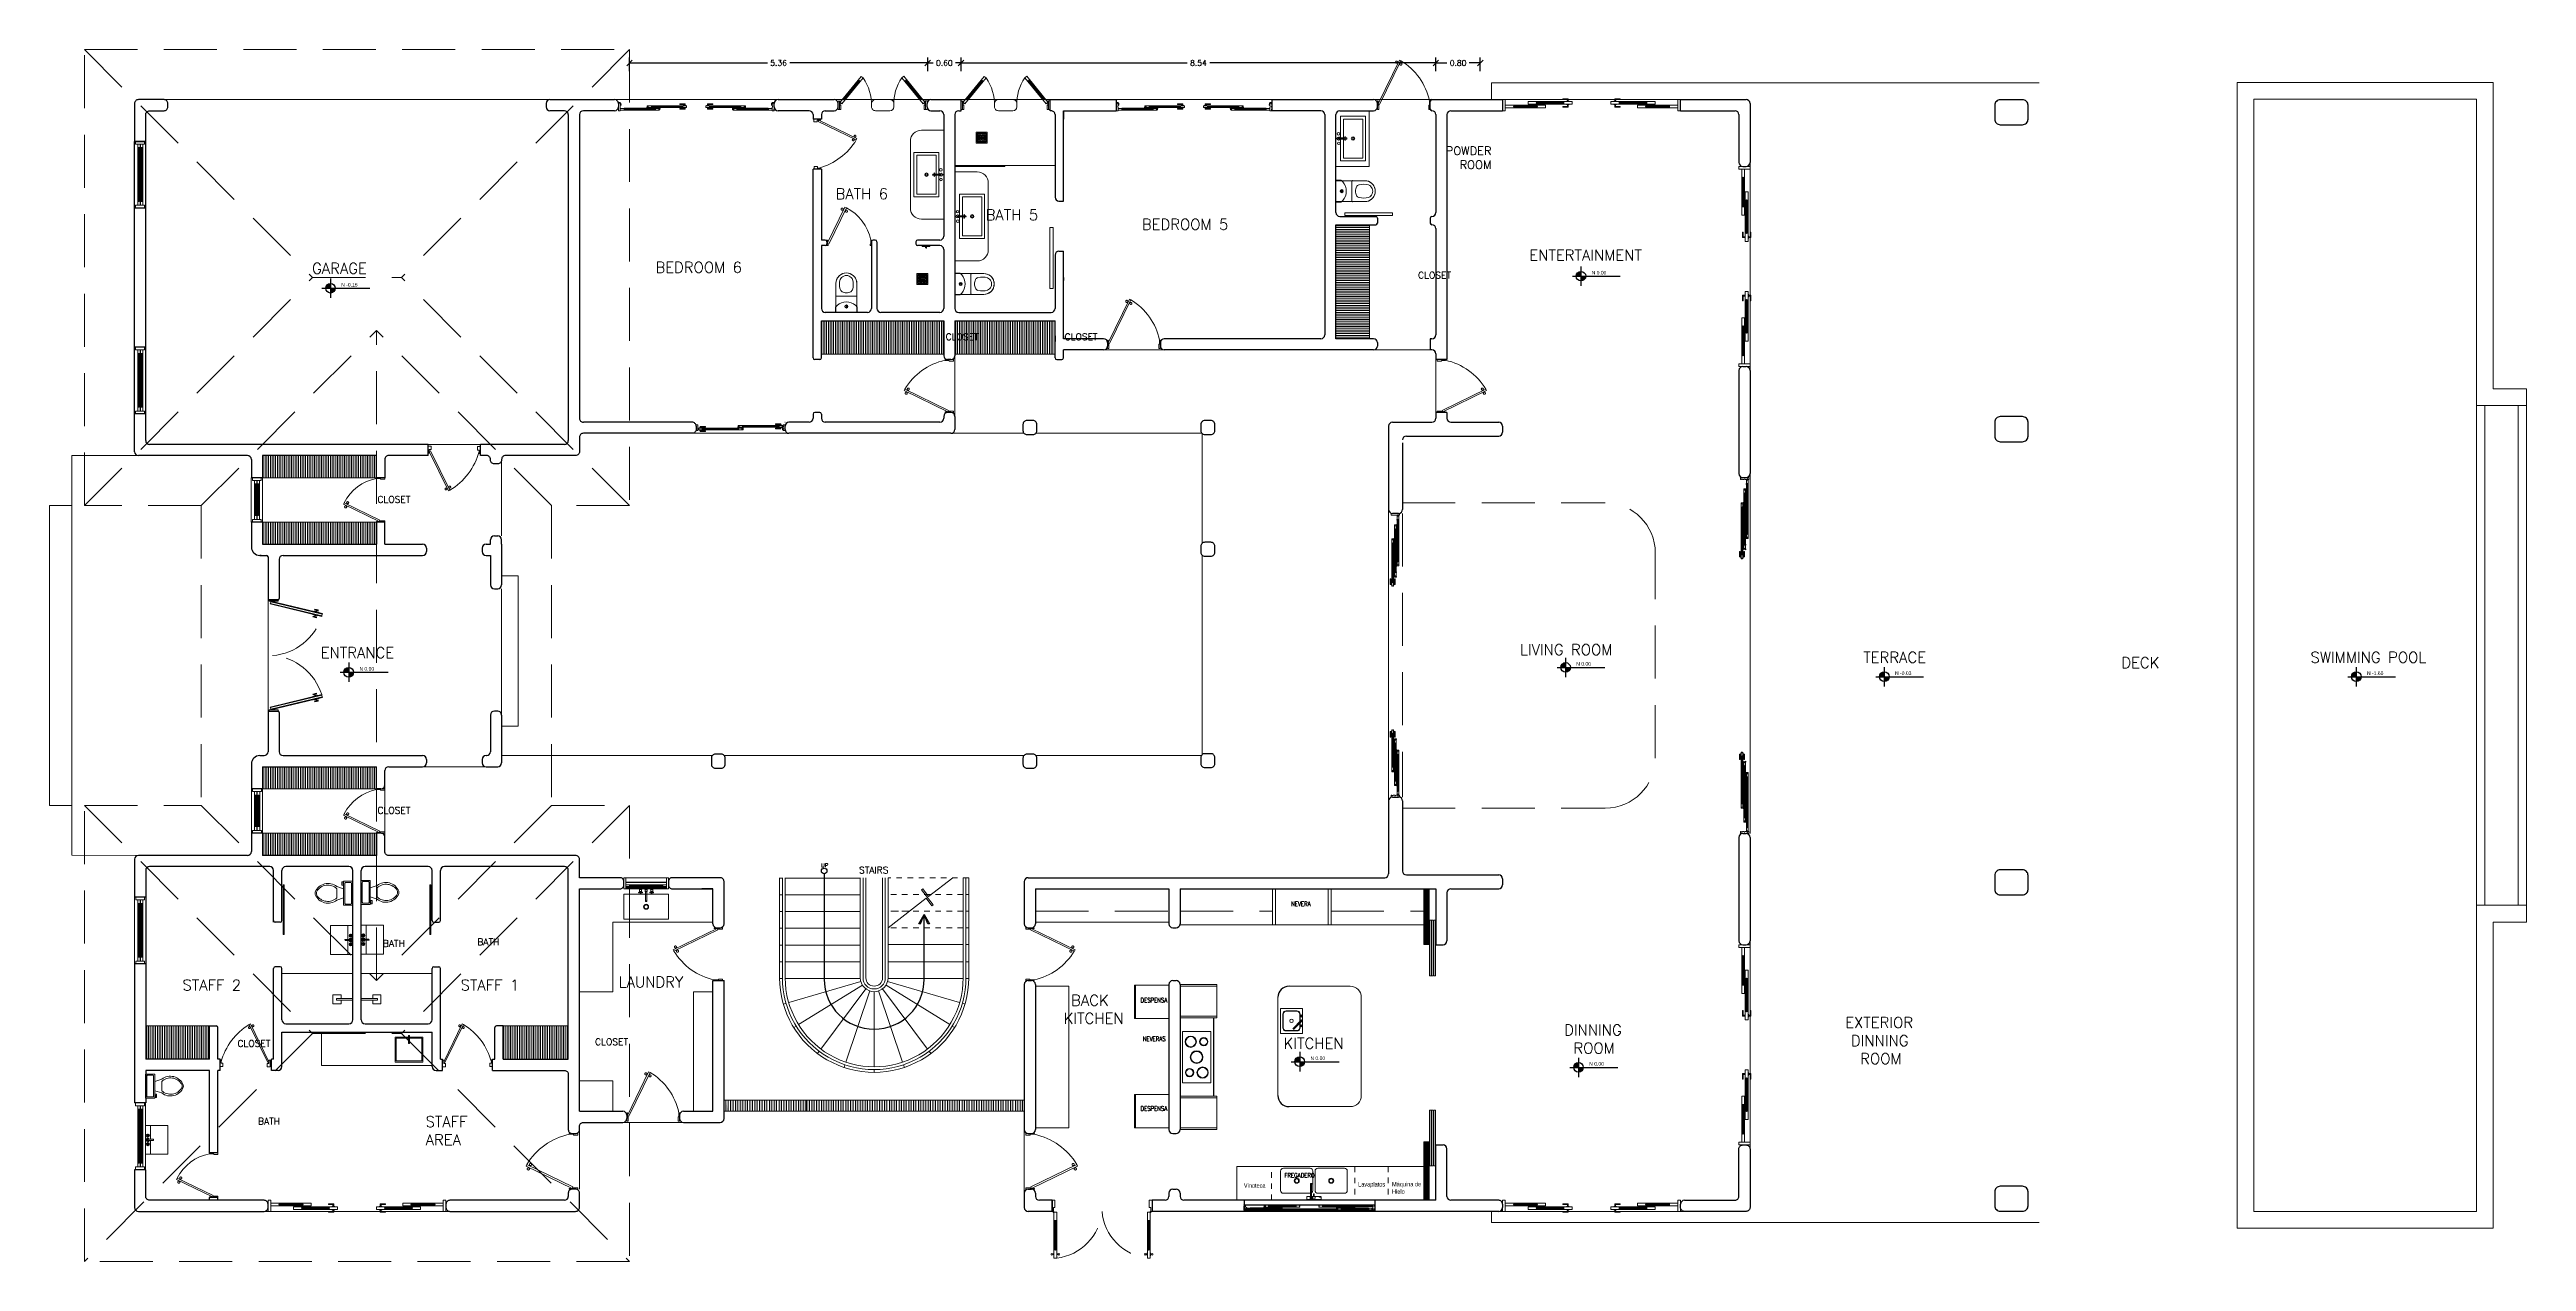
# Model space of a CAD drawing. Header units: metres. Extents: x -44 to 358, y -246 to 48.
# Drawn here: x 16.76 to 61.3, y -85.93 to -64.15 of the extents above; entities that cross this region are included whole.
import ezdxf

# ---------------------------------------------------------------- set-up
doc = ezdxf.new("R2010")
doc.units = ezdxf.units.M
doc.header["$LTSCALE"] = 0.3
doc.header["$PDMODE"] = 3
for name, pattern in [('ACAD_ISO07W100', [3, 0, -3]), ('CENTER2', [28.575, 19.05, -3.175, 3.175, -3.175]), ('DASHED', [0.75, 0.5, -0.25]), ('DASHED2', [9.525, 6.35, -3.175]), ('HIDDEN2', [4.7625, 3.175, -1.5875])]:
    doc.linetypes.add(name, pattern=pattern)
for name, color, linetype, lineweight in [('01_Mobiliario', 19, 'Continuous', 0), ('01a_Mobiliario', 250, 'Continuous', 0), ('02_Mob oculto', 233, 'ACAD_ISO07W100', 0), ('02_mobiliario', 250, 'Continuous', 5), ('A-DOOR', 7, 'Continuous', 5), ('A-EQPM-OVHD', 253, 'DASHED2', 5), ('A-WALL', 7, 'Continuous', 30), ('baranda vidrio', 143, 'Continuous', 0), ('baños', 141, 'Continuous', 0), ('closets', 33, 'Continuous', 0), ('cristales', 131, 'Continuous', 0), ('MOB FIJOS', 251, 'Continuous', 0), ('MOBILIARIOS', 252, 'Continuous', 0), ('muros bajitos', 252, 'Continuous', 5), ('piscina', 7, 'Continuous', 0), ('piso', 251, 'Continuous', 18), ('PLF 01', 252, 'Continuous', 9), ('puertas', 42, 'Continuous', 0), ('SE-2', 252, 'Continuous', 9)]:
    doc.layers.add(name, color=color, linetype=linetype, lineweight=lineweight)
for name, color, linetype in [('1', 1, 'Continuous'), ('ACERO', 5, 'Continuous'), ('TEXTOS', 4, 'Continuous')]:
    doc.layers.add(name, color=color, linetype=linetype)
doc.layers.add('pisos', color=253, linetype='Continuous', lineweight=0, transparency=0.1)
doc.layers.add('Techos 1', color=7, linetype='HIDDEN2', lineweight=9, true_color=0x42391a)
doc.styles.add('Arch-Dim', font='romans.shx', dxfattribs={"width": 0.75})
doc.styles.add('ESC100-2mm', font='arial.ttf', dxfattribs={"height": 0.15})
doc.styles.add('Roman', font='romans')
doc.styles.add('SMPLEX', font='simplex.shx')
doc.dimstyles.new('DIM-50', dxfattribs={"dimscale": 0.5, "dimtxt": 0.2, "dimasz": 0.2, "dimexe": 0.2, "dimexo": 0.2, "dimgap": 0.1, "dimtad": 0, "dimtih": 1, "dimtoh": 1, "dimzin": 0, "dimdsep": 46, "dimtxsty": 'SMPLEX', "dimblk1": 'OBLIQUE', "dimblk2": 'OBLIQUE', "dimsah": 1, "dimcen": 0.2, "dimclrd": 4, "dimclre": 4, "dimclrt": 4, "dimadec": 0, "dimazin": 0, "dimtfac": 1, "dimtmove": 0, "dimatfit": 3, "dimldrblk": 'OPEN30', "dimfxl": 0.3, "dimfxlon": 1, "dimtfill": 1, "dimtolj": 1, "dimtzin": 0, "dimarcsym": 0})
pattern_1 = [(90, (-87.311617, 114.01657), (-0.03175, 2e-18), [])]

# ---------------------------------------------------------------- blocks, each defined once
blk = doc.blocks.new('A$C66300485')
at = {"layer": 'A-DOOR'}
for p, q in [((0.2, 0.1), (0.05, 0.1)), ((0.05, 0.1), (0.05, 0.05)), ((0.05, 0.05), (0.2, 0.05)), ((0.195, 0.077), (0.195, 0.072)), ((0.195, 0.077), (0.63, 0.077)), ((0.195, 0.072), (0.63, 0.072)), ((0.2, 0.077), (0.2, 0.1)), ((0.2, 0.1), (0.651, 0.1)), ((0.205, 0.082), (0.2, 0.082)), ((0.2, 0.072), (0.2, 0.05)), ((0.205, 0.068), (0.2, 0.068)), ((0.2, 0.05), (0.651, 0.05)), ((0.205, 0.082), (0.205, 0.077)), ((0.62, 0.082), (0.205, 0.082)), ((0.205, 0.068), (0.205, 0.072)), ((0.205, 0.068), (0.62, 0.068)), ((0.608, 0.165), (0.458, 0.165)), ((0.458, 0.165), (0.458, 0.115)), ((0.458, 0.115), (0.608, 0.115)), ((0.603, 0.142), (0.603, 0.137)), ((0.603, 0.142), (1.105, 0.142)), ((0.603, 0.137), (1.105, 0.137)), ((0.608, 0.142), (0.608, 0.165)), ((0.608, 0.165), (1.126, 0.165)), ((0.613, 0.147), (0.608, 0.147)), ((0.608, 0.137), (0.608, 0.115)), ((0.613, 0.132), (0.608, 0.132)), ((0.608, 0.115), (1.126, 0.115)), ((0.613, 0.147), (0.613, 0.142)), ((1.095, 0.147), (0.613, 0.147)), ((0.613, 0.132), (0.613, 0.137)), ((0.613, 0.132), (1.095, 0.132)), ((0.62, 0.082), (0.625, 0.082)), ((0.62, 0.082), (0.62, 0.077)), ((0.62, 0.068), (0.62, 0.072)), ((0.62, 0.068), (0.625, 0.068)), ((0.625, 0.1), (0.775, 0.1)), ((0.625, 0.077), (0.625, 0.1)), ((0.625, 0.072), (0.625, 0.05)), ((0.775, 0.05), (0.625, 0.05)), ((0.63, 0.077), (0.63, 0.072)), ((0.775, 0.05), (0.775, 0.1)), ((0.775, 0.1), (0.775, 0.05)), ((1.095, 0.147), (1.1, 0.147)), ((1.095, 0.147), (1.095, 0.142)), ((1.095, 0.132), (1.095, 0.137)), ((1.095, 0.132), (1.1, 0.132)), ((1.1, 0.165), (1.25, 0.165)), ((1.1, 0.142), (1.1, 0.165)), ((1.1, 0.137), (1.1, 0.115)), ((1.25, 0.115), (1.1, 0.115)), ((1.105, 0.142), (1.105, 0.137)), ((1.167, 0.205), (1.167, 0.17)), ((1.167, 0.075), (1.167, 0.11)), ((1.182, 0.17), (1.182, 0.214)), ((1.182, 0.11), (1.182, 0.065)), ((1.25, 0.115), (1.25, 0.165)), ((1.25, 0.165), (1.25, 0.115)), ((1.95, 0.115), (1.95, 0.165)), ((2.1, 0.165), (1.95, 0.165)), ((1.95, 0.165), (1.95, 0.115)), ((1.95, 0.115), (2.1, 0.115)), ((2.018, 0.17), (2.018, 0.214)), ((2.018, 0.11), (2.018, 0.065)), ((2.033, 0.205), (2.033, 0.17)), ((2.033, 0.075), (2.033, 0.11)), ((2.592, 0.165), (2.074, 0.165)), ((2.592, 0.115), (2.074, 0.115)), ((2.597, 0.142), (2.095, 0.142)), ((2.095, 0.142), (2.095, 0.137)), ((2.597, 0.137), (2.095, 0.137)), ((2.1, 0.142), (2.1, 0.165)), ((2.105, 0.147), (2.1, 0.147)), ((2.1, 0.137), (2.1, 0.115)), ((2.105, 0.132), (2.1, 0.132)), ((2.105, 0.147), (2.587, 0.147)), ((2.105, 0.147), (2.105, 0.142)), ((2.105, 0.132), (2.105, 0.137)), ((2.587, 0.132), (2.105, 0.132)), ((2.425, 0.05), (2.425, 0.1)), ((2.575, 0.1), (2.425, 0.1)), ((2.425, 0.1), (2.425, 0.05)), ((2.425, 0.05), (2.575, 0.05)), ((3, 0.1), (2.549, 0.1)), ((3, 0.05), (2.549, 0.05)), ((3.005, 0.077), (2.57, 0.077)), ((2.57, 0.077), (2.57, 0.072)), ((3.005, 0.072), (2.57, 0.072)), ((2.575, 0.077), (2.575, 0.1)), ((2.58, 0.082), (2.575, 0.082)), ((2.575, 0.072), (2.575, 0.05)), ((2.58, 0.068), (2.575, 0.068)), ((2.58, 0.082), (2.995, 0.082)), ((2.58, 0.082), (2.58, 0.077)), ((2.58, 0.068), (2.58, 0.072)), ((2.995, 0.068), (2.58, 0.068)), ((2.587, 0.147), (2.592, 0.147)), ((2.587, 0.147), (2.587, 0.142)), ((2.587, 0.132), (2.587, 0.137)), ((2.587, 0.132), (2.592, 0.132)), ((2.592, 0.165), (2.742, 0.165)), ((2.592, 0.142), (2.592, 0.165)), ((2.592, 0.137), (2.592, 0.115)), ((2.742, 0.115), (2.592, 0.115)), ((2.597, 0.142), (2.597, 0.137)), ((2.742, 0.165), (2.742, 0.115)), ((2.995, 0.082), (3, 0.082)), ((2.995, 0.082), (2.995, 0.077)), ((2.995, 0.068), (2.995, 0.072)), ((2.995, 0.068), (3, 0.068)), ((3, 0.1), (3.15, 0.1)), ((3, 0.077), (3, 0.1)), ((3, 0.072), (3, 0.05)), ((3.15, 0.05), (3, 0.05)), ((3.005, 0.077), (3.005, 0.072)), ((3.15, 0.1), (3.15, 0.05))]:
    blk.add_line(p, q, dxfattribs=at)
for points in [[(0.05, 0), (0, 0), (0, 0.2), (0.05, 0.2)], [(3.15, 0), (3.2, 0), (3.2, 0.2), (3.15, 0.2)]]:
    blk.add_lwpolyline(points, close=True, dxfattribs=at)
at = {"layer": 'A-DOOR', "color": 7}
for points in [[(1.182, 0.214), (1.182, 0.205), (1.085, 0.205), (1.085, 0.214)], [(1.182, 0.065), (1.182, 0.074), (1.085, 0.074), (1.085, 0.065)], [(1.2, 0.165), (1.15, 0.165), (1.15, 0.17), (1.2, 0.17)], [(1.2, 0.115), (1.15, 0.115), (1.15, 0.11), (1.2, 0.11)], [(2, 0.165), (2.05, 0.165), (2.05, 0.17), (2, 0.17)], [(2, 0.115), (2.05, 0.115), (2.05, 0.11), (2, 0.11)], [(2.018, 0.214), (2.018, 0.205), (2.115, 0.205), (2.115, 0.214)], [(2.018, 0.065), (2.018, 0.074), (2.115, 0.074), (2.115, 0.065)]]:
    blk.add_lwpolyline(points, close=True, dxfattribs=at)
at = {"layer": 'piscina', "const_width": 0.004}
for points in [[(0.195, 0.075), (0.63, 0.075)], [(0.603, 0.14), (1.105, 0.14)], [(2.597, 0.14), (2.095, 0.14)], [(3.005, 0.075), (2.57, 0.075)]]:
    blk.add_lwpolyline(points, dxfattribs=at)
at = {"layer": 'piso'}
blk.add_line((0, 0.2), (3.2, 0.2), dxfattribs=at)
blk = doc.blocks.new('A$C6542862e')
at = {"layer": 'A-DOOR'}
for p, q in [((0.2, 0.1), (0.05, 0.1)), ((0.05, 0.1), (0.05, 0.05)), ((0.05, 0.05), (0.2, 0.05)), ((0.2, 0.077), (0.2, 0.1)), ((0.205, 0.082), (0.2, 0.082)), ((0.2, 0.072), (0.2, 0.05)), ((0.205, 0.068), (0.2, 0.068)), ((0.205, 0.082), (0.205, 0.077)), ((0.205, 0.068), (0.205, 0.072)), ((0.608, 0.165), (0.458, 0.165)), ((0.458, 0.165), (0.458, 0.115)), ((0.458, 0.115), (0.608, 0.115)), ((0.608, 0.142), (0.608, 0.165)), ((0.613, 0.147), (0.608, 0.147)), ((0.608, 0.137), (0.608, 0.115)), ((0.613, 0.132), (0.608, 0.132)), ((0.613, 0.147), (0.613, 0.142)), ((0.613, 0.132), (0.613, 0.137)), ((0.72, 0.082), (0.725, 0.082)), ((0.72, 0.082), (0.72, 0.077)), ((0.72, 0.068), (0.72, 0.072)), ((0.72, 0.068), (0.725, 0.068)), ((0.725, 0.1), (0.875, 0.1)), ((0.725, 0.077), (0.725, 0.1)), ((0.725, 0.072), (0.725, 0.05)), ((0.875, 0.05), (0.725, 0.05)), ((0.875, 0.05), (0.875, 0.1)), ((0.875, 0.1), (0.875, 0.05)), ((1.195, 0.147), (1.2, 0.147)), ((1.195, 0.147), (1.195, 0.142)), ((1.195, 0.132), (1.195, 0.137)), ((1.195, 0.132), (1.2, 0.132)), ((1.2, 0.165), (1.35, 0.165)), ((1.2, 0.142), (1.2, 0.165)), ((1.2, 0.137), (1.2, 0.115)), ((1.35, 0.115), (1.2, 0.115)), ((1.35, 0.115), (1.35, 0.165)), ((1.35, 0.165), (1.35, 0.115)), ((2.25, 0.115), (2.25, 0.165)), ((2.4, 0.165), (2.25, 0.165)), ((2.25, 0.165), (2.25, 0.115)), ((2.25, 0.115), (2.4, 0.115)), ((2.4, 0.142), (2.4, 0.165)), ((2.405, 0.147), (2.4, 0.147)), ((2.4, 0.137), (2.4, 0.115)), ((2.405, 0.132), (2.4, 0.132)), ((2.405, 0.147), (2.405, 0.142)), ((2.405, 0.132), (2.405, 0.137)), ((2.725, 0.05), (2.725, 0.1)), ((2.875, 0.1), (2.725, 0.1)), ((2.725, 0.1), (2.725, 0.05)), ((2.725, 0.05), (2.875, 0.05)), ((2.875, 0.077), (2.875, 0.1)), ((2.88, 0.082), (2.875, 0.082)), ((2.875, 0.072), (2.875, 0.05)), ((2.88, 0.068), (2.875, 0.068)), ((2.88, 0.082), (2.88, 0.077)), ((2.88, 0.068), (2.88, 0.072)), ((2.987, 0.147), (2.992, 0.147)), ((2.987, 0.147), (2.987, 0.142)), ((2.987, 0.132), (2.987, 0.137)), ((2.987, 0.132), (2.992, 0.132)), ((2.992, 0.165), (3.142, 0.165)), ((2.992, 0.142), (2.992, 0.165)), ((2.992, 0.137), (2.992, 0.115)), ((3.142, 0.115), (2.992, 0.115)), ((3.142, 0.165), (3.142, 0.115)), ((3.395, 0.082), (3.4, 0.082)), ((3.395, 0.082), (3.395, 0.077)), ((3.395, 0.068), (3.395, 0.072)), ((3.395, 0.068), (3.4, 0.068)), ((3.4, 0.1), (3.55, 0.1)), ((3.4, 0.077), (3.4, 0.1)), ((3.4, 0.072), (3.4, 0.05)), ((3.55, 0.05), (3.4, 0.05)), ((3.55, 0.1), (3.55, 0.05))]:
    blk.add_line(p, q, dxfattribs=at)
at = {"layer": 'A-DOOR', "color": 8}
for p, q in [((0.195, 0.077), (0.195, 0.072)), ((0.195, 0.077), (0.73, 0.077)), ((0.195, 0.072), (0.73, 0.072)), ((0.2, 0.1), (0.751, 0.1)), ((0.2, 0.05), (0.751, 0.05)), ((0.72, 0.082), (0.205, 0.082)), ((0.205, 0.068), (0.72, 0.068)), ((0.603, 0.142), (0.603, 0.137)), ((0.603, 0.142), (1.205, 0.142)), ((0.603, 0.137), (1.205, 0.137)), ((0.608, 0.165), (1.226, 0.165)), ((0.608, 0.115), (1.226, 0.115)), ((1.195, 0.147), (0.613, 0.147)), ((0.613, 0.132), (1.195, 0.132)), ((0.73, 0.077), (0.73, 0.072)), ((1.205, 0.142), (1.205, 0.137)), ((2.992, 0.165), (2.374, 0.165)), ((2.992, 0.115), (2.374, 0.115)), ((2.997, 0.142), (2.395, 0.142)), ((2.395, 0.142), (2.395, 0.137)), ((2.997, 0.137), (2.395, 0.137)), ((2.405, 0.147), (2.987, 0.147)), ((2.987, 0.132), (2.405, 0.132)), ((3.4, 0.1), (2.849, 0.1)), ((3.4, 0.05), (2.849, 0.05)), ((3.405, 0.077), (2.87, 0.077)), ((2.87, 0.077), (2.87, 0.072)), ((3.405, 0.072), (2.87, 0.072)), ((2.88, 0.082), (3.395, 0.082)), ((3.395, 0.068), (2.88, 0.068)), ((2.997, 0.142), (2.997, 0.137)), ((3.405, 0.077), (3.405, 0.072))]:
    blk.add_line(p, q, dxfattribs=at)
at = {"layer": 'A-DOOR', "color": 7}
for p, q in [((1.267, 0.205), (1.267, 0.17)), ((1.267, 0.075), (1.267, 0.11)), ((1.282, 0.17), (1.282, 0.214)), ((1.282, 0.11), (1.282, 0.065)), ((2.318, 0.17), (2.318, 0.214)), ((2.318, 0.11), (2.318, 0.065)), ((2.333, 0.205), (2.333, 0.17)), ((2.333, 0.075), (2.333, 0.11))]:
    blk.add_line(p, q, dxfattribs=at)
at = {"layer": 'A-DOOR'}
for points in [[(0.05, 0), (0, 0), (0, 0.2), (0.05, 0.2)], [(3.55, 0), (3.6, 0), (3.6, 0.2), (3.55, 0.2)]]:
    blk.add_lwpolyline(points, close=True, dxfattribs=at)
at = {"layer": 'A-DOOR', "color": 7}
for points in [[(1.282, 0.214), (1.282, 0.205), (1.185, 0.205), (1.185, 0.214)], [(1.282, 0.065), (1.282, 0.074), (1.185, 0.074), (1.185, 0.065)], [(1.3, 0.165), (1.25, 0.165), (1.25, 0.17), (1.3, 0.17)], [(1.3, 0.115), (1.25, 0.115), (1.25, 0.11), (1.3, 0.11)], [(2.3, 0.165), (2.35, 0.165), (2.35, 0.17), (2.3, 0.17)], [(2.3, 0.115), (2.35, 0.115), (2.35, 0.11), (2.3, 0.11)], [(2.318, 0.214), (2.318, 0.205), (2.415, 0.205), (2.415, 0.214)], [(2.318, 0.065), (2.318, 0.074), (2.415, 0.074), (2.415, 0.065)]]:
    blk.add_lwpolyline(points, close=True, dxfattribs=at)
at = {"layer": 'piscina', "const_width": 0.004}
for points in [[(0.195, 0.075), (0.73, 0.075)], [(0.603, 0.14), (1.205, 0.14)], [(2.997, 0.14), (2.395, 0.14)], [(3.405, 0.075), (2.87, 0.075)]]:
    blk.add_lwpolyline(points, dxfattribs=at)
at = {"layer": 'piso'}
blk.add_line((0, 0.2), (3.6, 0.2), dxfattribs=at)
blk = doc.blocks.new('Caroma_ToiletSuites')
at = {"layer": 'baños'}
for p, q in [((-188, 520), (-190, 308)), ((-185, 553), (-188, 520)), ((-188, 0), (-188, 520)), ((-177, 584), (-185, 553)), ((-163, 614), (-177, 584)), ((-144, 641), (-163, 614)), ((-121, 664), (-144, 641)), ((-94, 683), (-121, 664)), ((-64, 697), (-94, 683)), ((-33, 705), (-64, 697)), ((0, 708), (-33, 705)), ((33, 705), (0, 708)), ((64, 697), (33, 705)), ((94, 683), (64, 697)), ((121, 664), (94, 683)), ((144, 641), (121, 664)), ((163, 614), (144, 641)), ((177, 584), (163, 614)), ((185, 553), (177, 584)), ((188, 520), (185, 553)), ((188, 520), (188, 0)), ((190, 308), (188, 520)), ((-193, 93), (-195, 88)), ((-195, 88), (-195, 84)), ((-195, 84), (-195, 0)), ((-195, 0), (195, 0)), ((-191, 97), (-193, 93)), ((-189, 101), (-191, 97)), ((-190, 308), (-190, 305)), ((-190, 305), (-189, 301)), ((-189, 301), (-188, 298)), ((-167, 126), (-189, 101)), ((-188, 298), (-186, 295)), ((188, 0), (-188, 0)), ((-186, 295), (-183, 293)), ((-183, 293), (-181, 291)), ((-181, 291), (-177, 289)), ((-177, 289), (-174, 288)), ((-174, 288), (-170, 288)), ((-170, 288), (170, 288)), ((-130, 152), (-167, 126)), ((-89, 171), (-130, 152)), ((-45, 183), (-89, 171)), ((0, 187), (-45, 183)), ((45, 183), (0, 187)), ((0, 85), (0, 125)), ((89, 171), (45, 183)), ((130, 152), (89, 171)), ((167, 126), (130, 152)), ((189, 101), (167, 126)), ((170, 288), (174, 288)), ((174, 288), (177, 289)), ((177, 289), (181, 291)), ((181, 291), (183, 293)), ((183, 293), (186, 295)), ((186, 295), (188, 298)), ((188, 298), (189, 301)), ((189, 301), (190, 305)), ((191, 97), (189, 101)), ((190, 305), (190, 308)), ((193, 93), (191, 97)), ((195, 88), (193, 93)), ((195, 84), (195, 88)), ((195, 0), (195, 84))]:
    blk.add_line(p, q, dxfattribs=at)
for centre, radius, start, end in [((0, 520), 188, 0, 180), ((183, 497), 308, 162.7713, 195.2143), ((-19, 556), 97.6, 134.3372, 160.9897), ((-3, 547), 115, 88.6565, 137.0404), ((3, 547), 115, 42.9609, 91.3415), ((19, 556), 97.6, 19.01, 45.6643), ((-183, 497), 308, 344.7852, 17.2286), ((-36, 442), 82.4, 198.763, 239.3582), ((3, 530), 178, 242.916, 269.0659), ((0, 105), 27.5, 0, 180), ((0, 105), 27.5, 180, 0), ((0, 105), 21, 0, 180), ((0, 105), 21, 180, 0), ((0, 105), 20, 0, 180), ((0, 105), 20, 180, 0), ((-3, 530), 178, 270.9339, 297.0836), ((36, 442), 82.4, 300.6412, 341.2351)]:
    blk.add_arc(centre, radius, start, end, dxfattribs=at)
blk = doc.blocks.new('A$C95be60c7')
at = {"layer": 'A-DOOR'}
for p, q in [((0.475, 0.743), (0.45, 0.73)), ((0.762, 0.088), (0.45, 0.73)), ((0.47, 0.688), (0.46, 0.683)), ((0.479, 0.671), (0.468, 0.666)), ((0.788, 0.1), (0.475, 0.743)), ((0.496, 0.7), (0.506, 0.705)), ((0.504, 0.683), (0.514, 0.688)), ((0.762, 0.088), (0.788, 0.1))]:
    blk.add_line(p, q, dxfattribs=at)
for points in [[(0, 0), (0.025, 0), (0.025, 0.075), (0.013, 0.075), (0.013, 0.15), (0, 0.15), (0, 0)], [(0.8, 0), (0.775, 0), (0.775, 0.075), (0.788, 0.075), (0.788, 0.15), (0.8, 0.15), (0.8, 0)]]:
    blk.add_lwpolyline(points, dxfattribs=at)
blk.add_arc((0.831, -0.012), 0.834, 117.1874, 168.8099, dxfattribs=at)
for points in [[(0.431, 0.667), (0.431, 0.672), (0.436, 0.681), (0.444, 0.686), (0.455, 0.686), (0.463, 0.681), (0.468, 0.672), (0.468, 0.662), (0.463, 0.654), (0.455, 0.649), (0.444, 0.649), (0.436, 0.654), (0.431, 0.662), (0.431, 0.667)], [(0.506, 0.704), (0.506, 0.709), (0.511, 0.718), (0.52, 0.723), (0.53, 0.723), (0.539, 0.718), (0.544, 0.709), (0.544, 0.699), (0.539, 0.69), (0.53, 0.685), (0.52, 0.685), (0.511, 0.69), (0.506, 0.699), (0.506, 0.704)]]:
    blk.add_open_spline(points, degree=2, dxfattribs=at)
blk = doc.blocks.new('P90')
at = {"layer": 'A-DOOR'}
for p, q in [((-0.048, -0.858), (0.636, -0.526)), ((-0.037, -0.88), (0.647, -0.549)), ((0.584, -0.552), (0.58, -0.543)), ((0.599, -0.544), (0.595, -0.535)), ((0.595, -0.574), (0.6, -0.583)), ((0.61, -0.567), (0.614, -0.576)), ((0.647, -0.549), (0.636, -0.526)), ((-0.037, -0.88), (-0.048, -0.858))]:
    blk.add_line(p, q, dxfattribs=at)
for points in [[(-0.06, -0.02), (-0.06, -0.05), (-0.12, -0.05), (-0.12, 0), (0, 0), (0, -0.02)], [(-0.067, -0.88), (-0.067, -0.85), (-0.127, -0.85), (-0.127, -0.9), (-0.007, -0.9), (-0.007, -0.88)]]:
    blk.add_lwpolyline(points, close=True, dxfattribs=at)
blk.add_arc((-0.326, -1.105), 1.123, 31.0139, 75.0797, dxfattribs=at)
for points in [[(0.581, -0.51), (0.586, -0.51), (0.593, -0.514), (0.598, -0.522), (0.598, -0.531), (0.593, -0.538), (0.586, -0.543), (0.577, -0.543), (0.569, -0.538), (0.565, -0.531), (0.565, -0.522), (0.569, -0.514), (0.577, -0.51), (0.581, -0.51)], [(0.613, -0.576), (0.618, -0.576), (0.625, -0.58), (0.63, -0.588), (0.63, -0.597), (0.625, -0.604), (0.618, -0.609), (0.609, -0.609), (0.601, -0.604), (0.597, -0.597), (0.597, -0.588), (0.601, -0.58), (0.609, -0.576), (0.613, -0.576)]]:
    blk.add_open_spline(points, degree=2, dxfattribs=at)
blk = doc.blocks.new('puerta 1.00')
at = {"layer": 'A-DOOR'}
for p, q in [((-0.15, -0.012), (-0.937, -0.395)), ((-0.937, -0.395), (-0.925, -0.42)), ((-0.138, -0.038), (-0.925, -0.42)), ((-0.895, -0.374), (-0.9, -0.364)), ((-0.878, -0.366), (-0.883, -0.356)), ((-0.882, -0.4), (-0.877, -0.41)), ((-0.865, -0.392), (-0.86, -0.402)), ((-0.138, -0.038), (-0.15, -0.012))]:
    blk.add_line(p, q, dxfattribs=at)
for points in [[(-0.05, 0), (-0.05, -0.025), (-0.125, -0.025), (-0.125, -0.012), (-0.2, -0.012), (-0.2, 0), (-0.05, 0)], [(-0.05, -0.95), (-0.05, -0.925), (-0.125, -0.925), (-0.125, -0.937), (-0.2, -0.937), (-0.2, -0.95), (-0.05, -0.95)]]:
    blk.add_lwpolyline(points, dxfattribs=at)
blk.add_arc((0.037, 0.16), 1.123, 211.1336, 257.8343, dxfattribs=at)
for points in [[(-0.898, -0.364), (-0.903, -0.364), (-0.912, -0.359), (-0.917, -0.35), (-0.917, -0.34), (-0.912, -0.332), (-0.903, -0.327), (-0.893, -0.327), (-0.884, -0.332), (-0.879, -0.34), (-0.879, -0.35), (-0.884, -0.359), (-0.893, -0.364), (-0.898, -0.364)], [(-0.862, -0.439), (-0.867, -0.439), (-0.875, -0.434), (-0.88, -0.426), (-0.88, -0.416), (-0.875, -0.407), (-0.867, -0.402), (-0.857, -0.402), (-0.848, -0.407), (-0.843, -0.416), (-0.843, -0.426), (-0.848, -0.434), (-0.857, -0.439), (-0.862, -0.439)]]:
    blk.add_open_spline(points, degree=2, dxfattribs=at)
blk = doc.blocks.new('A$C8643898a')
at = {"layer": 'A-DOOR'}
for p, q in [((0, 0.2), (0.8, 0.2)), ((0, 0.2), (0, 0)), ((0, 0), (0.8, 0)), ((0.034, 0), (0.034, 0.2)), ((0.034, 0.18), (0.766, 0.18)), ((0.034, 0.157), (0.036, 0.159)), ((0.034, 0.13), (0.034, 0.157)), ((0.036, 0.129), (0.034, 0.13)), ((0.034, 0.08), (0.766, 0.08)), ((0.036, 0.159), (0.116, 0.159)), ((0.101, 0.129), (0.036, 0.129)), ((0.102, 0.13), (0.101, 0.129)), ((0.12, 0.148), (0.102, 0.148)), ((0.102, 0.148), (0.102, 0.13)), ((0.102, 0.145), (0.107, 0.145)), ((0.102, 0.145), (0.107, 0.145)), ((0.107, 0.147), (0.113, 0.143)), ((0.107, 0.143), (0.113, 0.147)), ((0.685, 0.128), (0.115, 0.128)), ((0.116, 0.159), (0.118, 0.158)), ((0.116, 0.159), (0.684, 0.159)), ((0.118, 0.158), (0.12, 0.149)), ((0.12, 0.149), (0.12, 0.148)), ((0.12, 0.148), (0.12, 0.148)), ((0.682, 0.158), (0.68, 0.149)), ((0.68, 0.149), (0.68, 0.148)), ((0.68, 0.148), (0.68, 0.148)), ((0.68, 0.148), (0.698, 0.148)), ((0.684, 0.159), (0.682, 0.158)), ((0.764, 0.159), (0.684, 0.159)), ((0.693, 0.147), (0.687, 0.143)), ((0.693, 0.143), (0.687, 0.147)), ((0.698, 0.145), (0.693, 0.145)), ((0.698, 0.145), (0.693, 0.145)), ((0.698, 0.148), (0.698, 0.13)), ((0.698, 0.13), (0.699, 0.129)), ((0.699, 0.129), (0.764, 0.129)), ((0.766, 0.157), (0.764, 0.159)), ((0.766, 0.13), (0.764, 0.129)), ((0.766, 0), (0.766, 0.2)), ((0.766, 0.13), (0.766, 0.157)), ((0.8, 0.2), (0.8, 0))]:
    blk.add_line(p, q, dxfattribs=at)
at = {"layer": 'A-DOOR', "color": 8}
for p, q in [((0.034, 0.174), (0.766, 0.174)), ((0.034, 0.086), (0.766, 0.086))]:
    blk.add_line(p, q, dxfattribs=at)
at = {"layer": 'A-DOOR'}
for points in [[(0.102, 0.145), (0.107, 0.145), (0.107, 0.145), (0.102, 0.145)], [(0.107, 0.147), (0.113, 0.147), (0.113, 0.143), (0.107, 0.143)], [(0.107, 0.147), (0.693, 0.147), (0.693, 0.143), (0.107, 0.143)], [(0.12, 0.148), (0.108, 0.148), (0.108, 0.147), (0.12, 0.147)], [(0.12, 0.143), (0.108, 0.143), (0.108, 0.142), (0.12, 0.142)], [(0.113, 0.147), (0.118, 0.147), (0.118, 0.143), (0.113, 0.143)], [(0.68, 0.148), (0.692, 0.148), (0.692, 0.147), (0.68, 0.147)], [(0.68, 0.143), (0.692, 0.143), (0.692, 0.142), (0.68, 0.142)], [(0.687, 0.147), (0.682, 0.147), (0.682, 0.143), (0.687, 0.143)], [(0.693, 0.147), (0.687, 0.147), (0.687, 0.143), (0.693, 0.143)], [(0.698, 0.145), (0.693, 0.145), (0.693, 0.145), (0.698, 0.145)]]:
    blk.add_lwpolyline(points, close=True, dxfattribs=at)
for points in [[(0.104, 0.129, 0.341999), (0.102, 0.131), (0.102, 0.131), (0.102, 0.141), (0.103, 0.142), (0.12, 0.142), (0.12, 0.141), (0.117, 0.129, -0.339454), (0.115, 0.128), (0.106, 0.128, -0.341999)], [(0.696, 0.129, -0.341999), (0.698, 0.131), (0.698, 0.131), (0.698, 0.141), (0.697, 0.142), (0.68, 0.142), (0.68, 0.141), (0.683, 0.129, 0.339454), (0.685, 0.128), (0.694, 0.128, 0.341999)]]:
    blk.add_lwpolyline(points, format="xyb", close=True, dxfattribs=at)
at = {"layer": 'A-DOOR', "color": 7}
blk.add_lwpolyline([(0.107, 0.143), (0.693, 0.143), (0.693, 0.147), (0.107, 0.147)], close=True, dxfattribs=at)
at = {"layer": 'cristales', "const_width": 0.004}
blk.add_lwpolyline([(0.118, 0.145), (0.682, 0.145)], dxfattribs=at)
blk = doc.blocks.new('bn29-63')
at = {"linetype": 'CENTER2'}
for p, q in [((-0.1, 0.02), (-0.1, -0.02)), ((-0.025, 0), (-0.031, 0)), ((0.02, 0), (-0.02, 0)), ((0, 0.025), (0, 0.004)), ((0, 0.02), (0, -0.02)), ((0.025, 0), (0.031, 0)), ((0.1, 0.02), (0.1, -0.02)), ((-0.08, 0), (-0.12, 0)), ((0, -0.025), (0, -0.004)), ((0.12, 0), (0.08, 0))]:
    blk.add_line(p, q, dxfattribs=at)
at = {"linetype": 'Continuous'}
for p, q in [((-0.027, 0), (-0.027, -0.006)), ((0.027, -0.006), (0.027, 0)), ((-0.135, -0.071), (-0.135, -0.071)), ((-0.135, -0.071), (-0.135, -0.071)), ((-0.11, -0.065), (-0.132, -0.065)), ((-0.132, -0.077), (-0.11, -0.077)), ((-0.127, 0), (-0.072, 0)), ((-0.127, 0), (-0.127, -0.006)), ((-0.127, -0.006), (-0.073, -0.006)), ((-0.123, -0.007), (-0.123, -0.01)), ((-0.122, -0.01), (-0.078, -0.01)), ((-0.118, -0.01), (-0.118, -0.051)), ((-0.118, -0.051), (-0.082, -0.051)), ((-0.115, -0.051), (-0.115, -0.055)), ((-0.114, -0.055), (-0.086, -0.055)), ((-0.11, -0.055), (-0.09, -0.055)), ((-0.11, -0.055), (-0.11, -0.067)), ((-0.11, -0.074), (-0.11, -0.078)), ((-0.109, -0.055), (-0.109, -0.055)), ((-0.109, -0.078), (-0.091, -0.078)), ((-0.091, -0.055), (-0.091, -0.055)), ((-0.09, -0.068), (-0.09, -0.055)), ((-0.068, -0.065), (-0.09, -0.065)), ((-0.09, -0.078), (-0.09, -0.074)), ((-0.09, -0.077), (-0.068, -0.077)), ((-0.085, -0.055), (-0.085, -0.051)), ((-0.082, -0.051), (-0.082, -0.01)), ((-0.077, -0.01), (-0.077, -0.007)), ((-0.072, -0.006), (-0.072, 0)), ((-0.065, -0.071), (-0.065, -0.071)), ((-0.065, -0.071), (-0.065, -0.071)), ((-0.023, -0.007), (-0.023, -0.01)), ((-0.018, -0.011), (-0.018, -0.05)), ((-0.015, -0.051), (-0.015, -0.054)), ((-0.012, -0.055), (-0.012, -0.175)), ((-0.012, -0.175), (-0.012, -0.211)), ((-0.012, -0.211), (-0.012, -0.213)), ((-0.012, -0.213), (-0.012, -0.22)), ((0.012, -0.175), (0.012, -0.055)), ((0.012, -0.211), (0.012, -0.175)), ((0.012, -0.213), (0.012, -0.211)), ((0.012, -0.22), (0.012, -0.213)), ((0.015, -0.054), (0.015, -0.051)), ((0.018, -0.05), (0.018, -0.011)), ((0.022, -0.01), (0.022, -0.007)), ((0.065, -0.071), (0.065, -0.071)), ((0.065, -0.071), (0.065, -0.071)), ((0.09, -0.065), (0.068, -0.065)), ((0.068, -0.077), (0.09, -0.077)), ((0.072, 0), (0.127, 0)), ((0.072, 0), (0.072, -0.006)), ((0.073, -0.006), (0.127, -0.006)), ((0.077, -0.007), (0.077, -0.01)), ((0.078, -0.01), (0.122, -0.01)), ((0.082, -0.01), (0.082, -0.051)), ((0.082, -0.051), (0.118, -0.051)), ((0.085, -0.051), (0.085, -0.055)), ((0.086, -0.055), (0.114, -0.055)), ((0.09, -0.055), (0.11, -0.055)), ((0.09, -0.055), (0.09, -0.067)), ((0.09, -0.074), (0.09, -0.078)), ((0.091, -0.055), (0.091, -0.055)), ((0.091, -0.078), (0.109, -0.078)), ((0.109, -0.055), (0.109, -0.055)), ((0.11, -0.068), (0.11, -0.055)), ((0.132, -0.065), (0.11, -0.065)), ((0.11, -0.078), (0.11, -0.074)), ((0.11, -0.077), (0.132, -0.077)), ((0.115, -0.055), (0.115, -0.051)), ((0.118, -0.051), (0.118, -0.01)), ((0.123, -0.01), (0.123, -0.007)), ((0.127, -0.006), (0.127, 0)), ((0.135, -0.071), (0.135, -0.071)), ((0.135, -0.071), (0.135, -0.071))]:
    blk.add_line(p, q, dxfattribs=at)
for centre in [(-0.1, -0.071), (0.1, -0.071)]:
    blk.add_circle(centre, 0.006, dxfattribs=at)
for centre, radius, start, end in [((-0.127, -0.006), 0.0005, 180, 270), ((-0.123, -0.007), 0.0005, 0, 90), ((-0.122, -0.01), 0.0005, 180, 270), ((-0.118, -0.051), 0.0005, 180, 270), ((-0.114, -0.055), 0.0005, 180, 270), ((-0.109, -0.078), 0.0005, 180, 270), ((-0.091, -0.078), 0.0005, 270, 0), ((-0.086, -0.055), 0.0005, 270, 0), ((-0.082, -0.051), 0.0005, 270, 0), ((-0.078, -0.01), 0.0005, 270, 0), ((-0.077, -0.007), 0.0005, 90, 180), ((-0.073, -0.006), 0.0005, 270, 0), ((-0.027, -0.006), 0.000484, 180.5909, 257.2082), ((-0.012, 2.045), 2.051, 269.6737, 270.0229), ((-0.023, -0.007), 0.000994, 359.9015, 76.9051), ((-0.019, -0.011), 0.000956, 357.6447, 77.7093), ((-0.018, -0.05), 0.000478, 178.2673, 257.1382), ((-0.016, -0.051), 0.000959, 357.75, 77.9919), ((-0.012, -0.055), 0.000979, 359.4823, 72.3164), ((0, -0.218), 0.0121, 213.9793, 325.1602), ((0.012, -0.055), 0.000994, 107.8916, 180.1174), ((0.016, -0.051), 0.000997, 103.3628, 180.0254), ((0.015, -0.054), 0.000492, 288.0948, 0.3106), ((0.019, -0.011), 0.000999, 105.4862, 180.0003), ((0.018, -0.05), 0.000475, 305.7664, 0.8101), ((0.022, -0.01), 0.000468, 302.2695, 1.2177), ((0.023, -0.007), 0.000969, 105.515, 182.3446), ((0.073, -0.006), 0.0005, 180, 270), ((0.077, -0.007), 0.0005, 0, 90), ((0.078, -0.01), 0.0005, 180, 270), ((0.082, -0.051), 0.0005, 180, 270), ((0.086, -0.055), 0.0005, 180, 270), ((0.091, -0.078), 0.0005, 180, 270), ((0.109, -0.078), 0.0005, 270, 0), ((0.114, -0.055), 0.0005, 270, 0), ((0.118, -0.051), 0.0005, 270, 0), ((0.123, -0.007), 0.0005, 90, 180), ((0.122, -0.01), 0.0005, 270, 0), ((0.127, -0.006), 0.0005, 270, 0)]:
    blk.add_arc(centre, radius, start, end, dxfattribs=at)
for centre, major_axis, ratio, start_param, end_param in [((0, 0), (0.0275, 0), 0.000034, 2.667121, 6.283185), ((0, 0), (0.0259, 0), 0.000034, 2.815846, 6.283185), ((0, 0), (0.0275, 0), 0.000034, 0, 0.47639), ((0, 0), (0.0259, 0), 0.000034, 0, 0.327867), ((0, -0.006), (0.027, 0), 0.000034, 3.141456, 6.282925), ((0, -0.01), (0.022, 0), 0.000034, 3.142066, 6.283185), ((0, -0.05), (0.0175, 0), 0.000034, 2.696758, 6.283185), ((0, -0.054), (0.0145, 0), 0.000034, 3.141569, 6.283185), ((0, -0.213), (0.0115, 0), 0.906322, 3.141593, 6.283185), ((0, -0.213), (0.0116, 0), 0.906322, 3.141593, 6.283185), ((0, -0.22), (0.0116, 0), 0.906322, 3.141593, 3.655143), ((0, -0.22), (0.0116, 0), 0.906322, 5.752494, 6.283185), ((0, -0.05), (0.0175, 0), 0.000034, 0, 0.440577)]:
    blk.add_ellipse(centre, major_axis=major_axis, ratio=ratio, start_param=start_param, end_param=end_param, dxfattribs=at)
for points, knots in [([(-0.132, -0.065), (-0.132, -0.065), (-0.132, -0.065), (-0.133, -0.065), (-0.133, -0.065), (-0.134, -0.066), (-0.134, -0.067), (-0.135, -0.068), (-0.135, -0.069), (-0.135, -0.07), (-0.135, -0.07), (-0.135, -0.071)], [0, 0, 0, 0, 0.045604, 0.158159, 0.271631, 0.39062, 0.514613, 0.640295, 0.76551, 0.890129, 1, 1, 1, 1]), ([(-0.135, -0.071), (-0.135, -0.071), (-0.135, -0.072), (-0.135, -0.073), (-0.135, -0.074), (-0.135, -0.075), (-0.134, -0.075), (-0.134, -0.076), (-0.133, -0.077), (-0.133, -0.077), (-0.132, -0.077), (-0.132, -0.077)], [0, 0, 0, 0, 0.048847, 0.173034, 0.297636, 0.422848, 0.549037, 0.676469, 0.804317, 0.914337, 1, 1, 1, 1]), ([(-0.11, -0.067), (-0.11, -0.068), (-0.11, -0.068), (-0.11, -0.069), (-0.11, -0.07), (-0.11, -0.072), (-0.11, -0.073), (-0.11, -0.074)], [0.4022822, 0.4022822, 0.4022822, 0.4022822, 0.4375, 0.4375, 0.5, 0.5, 0.5975436, 0.5975436, 0.5975436, 0.5975436]), ([(-0.09, -0.067), (-0.09, -0.068), (-0.09, -0.068), (-0.09, -0.069), (-0.09, -0.07), (-0.09, -0.071)], [0.90411341, 0.90411341, 0.90411341, 0.90411341, 0.9375, 0.9375, 1, 1, 1, 1]), ([(-0.065, -0.071), (-0.065, -0.071), (-0.065, -0.07), (-0.065, -0.069), (-0.065, -0.068), (-0.065, -0.067), (-0.066, -0.066), (-0.066, -0.066), (-0.067, -0.065), (-0.067, -0.065), (-0.068, -0.065), (-0.068, -0.065)], [0, 0, 0, 0, 0.048847, 0.173034, 0.297636, 0.422848, 0.549037, 0.676469, 0.804317, 0.914337, 1, 1, 1, 1]), ([(-0.068, -0.077), (-0.068, -0.077), (-0.068, -0.077), (-0.067, -0.077), (-0.067, -0.076), (-0.066, -0.076), (-0.066, -0.075), (-0.065, -0.074), (-0.065, -0.073), (-0.065, -0.072), (-0.065, -0.071), (-0.065, -0.071)], [0, 0, 0, 0, 0.045604, 0.158159, 0.271631, 0.39062, 0.514613, 0.640295, 0.76551, 0.890129, 1, 1, 1, 1]), ([(-0.023, -0.009), (-0.023, -0.01), (-0.023, -0.01), (-0.022, -0.01), (-0.022, -0.01), (-0.022, -0.01), (-0.022, -0.01), (-0.022, -0.01), (-0.022, -0.01)], [0, 0, 0, 0, 0.042757, 0.325645, 0.547786, 0.733379, 0.889807, 1, 1, 1, 1]), ([(-0.015, -0.053), (-0.015, -0.054), (-0.015, -0.054), (-0.015, -0.054), (-0.015, -0.054), (-0.015, -0.054), (-0.015, -0.054), (-0.015, -0.054), (-0.015, -0.054), (-0.015, -0.054)], [0, 0, 0, 0, 0.071045, 0.33477, 0.544053, 0.719742, 0.867475, 0.987287, 1, 1, 1, 1]), ([(0.027, -0.006), (0.027, -0.006), (0.027, -0.006), (0.027, -0.006), (0.027, -0.006), (0.027, -0.006), (0.027, -0.006), (0.027, -0.005)], [0, 0, 0, 0, 0.168578, 0.402971, 0.679997, 0.948361, 1, 1, 1, 1]), ([(0.068, -0.065), (0.068, -0.065), (0.068, -0.065), (0.067, -0.065), (0.067, -0.065), (0.066, -0.066), (0.066, -0.067), (0.065, -0.068), (0.065, -0.069), (0.065, -0.07), (0.065, -0.07), (0.065, -0.071)], [0, 0, 0, 0, 0.045604, 0.158159, 0.271631, 0.39062, 0.514613, 0.640295, 0.76551, 0.890129, 1, 1, 1, 1]), ([(0.065, -0.071), (0.065, -0.071), (0.065, -0.072), (0.065, -0.073), (0.065, -0.074), (0.065, -0.075), (0.066, -0.075), (0.066, -0.076), (0.067, -0.077), (0.067, -0.077), (0.068, -0.077), (0.068, -0.077)], [0, 0, 0, 0, 0.048847, 0.173034, 0.297636, 0.422848, 0.549037, 0.676469, 0.804317, 0.914337, 1, 1, 1, 1]), ([(0.09, -0.067), (0.09, -0.068), (0.09, -0.068), (0.09, -0.069), (0.09, -0.07), (0.09, -0.072), (0.09, -0.073), (0.09, -0.074)], [0.4022822, 0.4022822, 0.4022822, 0.4022822, 0.4375, 0.4375, 0.5, 0.5, 0.5975436, 0.5975436, 0.5975436, 0.5975436]), ([(0.11, -0.067), (0.11, -0.068), (0.11, -0.068), (0.11, -0.069), (0.11, -0.07), (0.11, -0.071)], [0.90411341, 0.90411341, 0.90411341, 0.90411341, 0.9375, 0.9375, 1, 1, 1, 1]), ([(0.135, -0.071), (0.135, -0.071), (0.135, -0.07), (0.135, -0.069), (0.135, -0.068), (0.135, -0.067), (0.134, -0.066), (0.134, -0.066), (0.133, -0.065), (0.133, -0.065), (0.132, -0.065), (0.132, -0.065)], [0, 0, 0, 0, 0.048847, 0.173034, 0.297636, 0.422848, 0.549037, 0.676469, 0.804317, 0.914337, 1, 1, 1, 1]), ([(0.132, -0.077), (0.132, -0.077), (0.132, -0.077), (0.133, -0.077), (0.133, -0.076), (0.134, -0.076), (0.134, -0.075), (0.135, -0.074), (0.135, -0.073), (0.135, -0.072), (0.135, -0.071), (0.135, -0.071)], [0, 0, 0, 0, 0.045604, 0.158159, 0.271631, 0.39062, 0.514613, 0.640295, 0.76551, 0.890129, 1, 1, 1, 1])]:
    blk.add_open_spline(points, degree=3, knots=knots, dxfattribs=at)
for points in [[(-0.09, -0.071), (-0.09, -0.072), (-0.09, -0.073), (-0.09, -0.074)], [(0.11, -0.071), (0.11, -0.072), (0.11, -0.073), (0.11, -0.074)]]:
    blk.add_open_spline(points, degree=3, dxfattribs=at)
blk = doc.blocks.new('Fenton Bead')
at = {"color": 7}
blk.add_lwpolyline([(2, 12, -0.341999), (0, 11), (0, 11), (0, 1), (1, 0), (18, 0), (18, 0), (15, 13, 0.339454), (13, 14), (4, 14, 0.341999)], format="xyb", close=True, dxfattribs=at)
blk = doc.blocks.new('A$Cc8a12148')
at = {"layer": 'SE-2', "lineweight": 0}
for p, q in [((0.005, 0.078), (0.005, 0.097)), ((0.005, 0.097), (0.03, 0.097)), ((0.02, 0.082), (0.005, 0.082))]:
    blk.add_line(p, q, dxfattribs=at)
for points in [[(0, 0.115), (0, 0.065), (0.005, 0.065), (0.005, 0.115)], [(0.03, 0.097), (0.02, 0.097), (0.02, 0), (0.03, 0)]]:
    blk.add_lwpolyline(points, close=True, dxfattribs=at)
blk = doc.blocks.new('A$C920d5985')
at = {"layer": 'A-DOOR', "color": 7}
for p, q in [((0.033, 0.15), (0, 0.15)), ((0, 0.15), (0, 0.127)), ((0, 0.127), (0.01, 0.127)), ((0.01, 0.121), (0, 0.121)), ((0, 0.121), (0, 0.081)), ((0, 0.081), (0.004, 0.081)), ((0.004, 0.062), (0, 0.062)), ((0, 0.062), (0, 0.031)), ((0, 0.031), (0, 0.031)), ((0.004, 0.031), (0, 0.031)), ((0.004, 0.012), (0, 0.012)), ((0, 0.012), (0, 0.001)), ((0, 0.001), (0.001, 0)), ((0.001, 0), (0.033, 0)), ((0.004, 0.081), (0.004, 0.062)), ((0.004, 0.031), (0.004, 0.012)), ((0.01, 0.127), (0.01, 0.121)), ((0.024, 0.121), (0.024, 0.127)), ((0.024, 0.127), (0.034, 0.127)), ((0.034, 0.121), (0.024, 0.121)), ((0.03, 0.067), (0.03, 0.086)), ((0.03, 0.086), (0.034, 0.086)), ((0.034, 0.067), (0.03, 0.067)), ((0.034, 0.148), (0.033, 0.15)), ((0.033, 0), (0.034, 0.001)), ((0.034, 0.127), (0.034, 0.148)), ((0.042, 0.138), (0.034, 0.138)), ((0.034, 0.086), (0.034, 0.121)), ((0.034, 0.101), (0.049, 0.101)), ((0.034, 0.001), (0.034, 0.067)), ((0.036, 0.043), (0.034, 0.042)), ((0.034, 0.042), (0.034, 0.036)), ((0.034, 0.001), (0.034, 0.017)), ((0.034, 0.015), (0.036, 0.013)), ((0.101, 0.043), (0.036, 0.043)), ((0.036, 0.013), (0.116, 0.013)), ((0.049, 0.101), (0.045, 0.135)), ((0.102, 0.042), (0.101, 0.043)), ((0.102, 0.024), (0.102, 0.042)), ((0.102, 0.027), (0.107, 0.027)), ((0.102, 0.027), (0.107, 0.027)), ((0.12, 0.024), (0.102, 0.024)), ((0.107, 0.025), (0.113, 0.029)), ((0.107, 0.029), (0.113, 0.025)), ((0.653, 0.044), (0.115, 0.044)), ((0.116, 0.013), (0.118, 0.014)), ((0.116, 0.013), (0.653, 0.013)), ((0.118, 0.014), (0.12, 0.023)), ((0.12, 0.023), (0.12, 0.024)), ((0.12, 0.024), (0.12, 0.024)), ((0.512, 0.054), (0.516, 0.087)), ((0.527, 0.054), (0.512, 0.054)), ((0.519, 0.09), (0.527, 0.09)), ((0.527, 0.09), (0.528, 0.091)), ((0.527, 0.084), (0.527, 0.09)), ((0.533, 0.084), (0.527, 0.084)), ((0.527, 0.079), (0.527, 0.082)), ((0.527, 0.082), (0.533, 0.082)), ((0.537, 0.079), (0.527, 0.079)), ((0.527, 0.071), (0.527, 0.073)), ((0.527, 0.073), (0.537, 0.073)), ((0.533, 0.071), (0.527, 0.071)), ((0.527, 0.063), (0.527, 0.069)), ((0.527, 0.069), (0.533, 0.069)), ((0.528, 0.061), (0.527, 0.063)), ((0.527, 0.063), (0.527, 0.054)), ((0.528, 0.091), (0.609, 0.091)), ((0.593, 0.061), (0.528, 0.061)), ((0.533, 0.082), (0.533, 0.084)), ((0.533, 0.069), (0.533, 0.071)), ((0.537, 0.073), (0.537, 0.079)), ((0.595, 0.063), (0.593, 0.061)), ((0.612, 0.08), (0.595, 0.08)), ((0.595, 0.08), (0.595, 0.063)), ((0.595, 0.077), (0.6, 0.077)), ((0.595, 0.077), (0.6, 0.077)), ((0.6, 0.079), (0.606, 0.075)), ((0.6, 0.075), (0.606, 0.079)), ((0.608, 0.06), (1.146, 0.06)), ((0.609, 0.091), (0.611, 0.09)), ((1.145, 0.091), (0.609, 0.091)), ((0.611, 0.09), (0.613, 0.082)), ((0.613, 0.081), (0.612, 0.08)), ((0.613, 0.082), (0.613, 0.081)), ((0.649, 0.023), (0.649, 0.024)), ((0.649, 0.024), (0.649, 0.024)), ((0.649, 0.024), (0.667, 0.024)), ((0.651, 0.014), (0.649, 0.023)), ((0.653, 0.013), (0.651, 0.014)), ((0.733, 0.013), (0.653, 0.013)), ((0.662, 0.025), (0.656, 0.029)), ((0.662, 0.029), (0.656, 0.025)), ((0.667, 0.027), (0.662, 0.027)), ((0.667, 0.027), (0.662, 0.027)), ((0.667, 0.042), (0.668, 0.043)), ((0.667, 0.024), (0.667, 0.042)), ((0.668, 0.043), (0.733, 0.043)), ((0.735, 0.031), (0.725, 0.031)), ((0.725, 0.031), (0.725, 0.025)), ((0.725, 0.025), (0.735, 0.025)), ((0.735, 0.036), (0.729, 0.036)), ((0.729, 0.036), (0.729, 0.033)), ((0.729, 0.033), (0.735, 0.033)), ((0.735, 0.023), (0.729, 0.023)), ((0.729, 0.023), (0.729, 0.02)), ((0.729, 0.02), (0.735, 0.02)), ((0.733, 0.043), (0.735, 0.042)), ((0.735, 0.015), (0.733, 0.013)), ((0.735, 0.042), (0.735, 0.051)), ((0.735, 0.051), (0.75, 0.051)), ((0.735, 0.042), (0.735, 0.036)), ((0.735, 0.033), (0.735, 0.031)), ((0.735, 0.025), (0.735, 0.023)), ((0.735, 0.02), (0.735, 0.015)), ((0.742, 0.015), (0.735, 0.015)), ((0.75, 0.051), (0.745, 0.017)), ((1.143, 0.09), (1.141, 0.082)), ((1.141, 0.082), (1.141, 0.081)), ((1.141, 0.081), (1.142, 0.08)), ((1.142, 0.08), (1.159, 0.08)), ((1.145, 0.091), (1.143, 0.09)), ((1.226, 0.091), (1.145, 0.091)), ((1.154, 0.079), (1.148, 0.075)), ((1.154, 0.075), (1.148, 0.079)), ((1.159, 0.077), (1.154, 0.077)), ((1.159, 0.077), (1.154, 0.077)), ((1.159, 0.08), (1.159, 0.063)), ((1.159, 0.063), (1.161, 0.061)), ((1.161, 0.061), (1.226, 0.061)), ((1.227, 0.09), (1.226, 0.091)), ((1.226, 0.061), (1.227, 0.063)), ((1.227, 0.063), (1.227, 0.09)), ((1.573, 0.09), (1.574, 0.091)), ((1.573, 0.063), (1.573, 0.09)), ((1.574, 0.061), (1.573, 0.063)), ((1.574, 0.091), (1.655, 0.091)), ((1.639, 0.061), (1.574, 0.061)), ((1.641, 0.063), (1.639, 0.061)), ((1.658, 0.08), (1.641, 0.08)), ((1.641, 0.08), (1.641, 0.063)), ((1.641, 0.077), (1.646, 0.077)), ((1.641, 0.077), (1.646, 0.077)), ((1.646, 0.079), (1.652, 0.075)), ((1.646, 0.075), (1.652, 0.079)), ((2.192, 0.06), (1.654, 0.06)), ((1.655, 0.091), (1.657, 0.09)), ((1.655, 0.091), (2.191, 0.091)), ((1.657, 0.09), (1.659, 0.082)), ((1.659, 0.081), (1.658, 0.08)), ((1.659, 0.082), (1.659, 0.081)), ((2.065, 0.051), (2.05, 0.051)), ((2.05, 0.051), (2.055, 0.017)), ((2.058, 0.015), (2.065, 0.015)), ((2.065, 0.042), (2.065, 0.051)), ((2.067, 0.043), (2.065, 0.042)), ((2.065, 0.042), (2.065, 0.036)), ((2.065, 0.036), (2.071, 0.036)), ((2.071, 0.033), (2.065, 0.033)), ((2.065, 0.033), (2.065, 0.031)), ((2.065, 0.031), (2.075, 0.031)), ((2.075, 0.025), (2.065, 0.025)), ((2.065, 0.025), (2.065, 0.023)), ((2.065, 0.023), (2.071, 0.023)), ((2.071, 0.02), (2.065, 0.02)), ((2.065, 0.02), (2.065, 0.015)), ((2.065, 0.015), (2.067, 0.013)), ((2.132, 0.043), (2.067, 0.043)), ((2.067, 0.013), (2.147, 0.013)), ((2.071, 0.036), (2.071, 0.033)), ((2.071, 0.023), (2.071, 0.02)), ((2.075, 0.031), (2.075, 0.025)), ((2.133, 0.042), (2.132, 0.043)), ((2.133, 0.024), (2.133, 0.042)), ((2.133, 0.027), (2.138, 0.027)), ((2.133, 0.027), (2.138, 0.027)), ((2.151, 0.024), (2.133, 0.024)), ((2.138, 0.025), (2.144, 0.029)), ((2.138, 0.029), (2.144, 0.025)), ((2.147, 0.044), (2.685, 0.044)), ((2.147, 0.013), (2.149, 0.014)), ((2.684, 0.013), (2.147, 0.013)), ((2.149, 0.014), (2.151, 0.023)), ((2.151, 0.023), (2.151, 0.024)), ((2.151, 0.024), (2.151, 0.024)), ((2.189, 0.09), (2.187, 0.082)), ((2.187, 0.082), (2.187, 0.081)), ((2.187, 0.081), (2.188, 0.08)), ((2.188, 0.08), (2.205, 0.08)), ((2.191, 0.091), (2.189, 0.09)), ((2.272, 0.091), (2.191, 0.091)), ((2.2, 0.079), (2.194, 0.075)), ((2.2, 0.075), (2.194, 0.079)), ((2.205, 0.077), (2.2, 0.077)), ((2.205, 0.077), (2.2, 0.077)), ((2.205, 0.08), (2.205, 0.063)), ((2.205, 0.063), (2.207, 0.061)), ((2.207, 0.061), (2.272, 0.061)), ((2.263, 0.073), (2.263, 0.079)), ((2.263, 0.079), (2.273, 0.079)), ((2.273, 0.073), (2.263, 0.073)), ((2.267, 0.082), (2.267, 0.084)), ((2.267, 0.084), (2.273, 0.084)), ((2.273, 0.082), (2.267, 0.082)), ((2.267, 0.069), (2.267, 0.071)), ((2.267, 0.071), (2.273, 0.071)), ((2.273, 0.069), (2.267, 0.069)), ((2.273, 0.09), (2.272, 0.091)), ((2.272, 0.061), (2.273, 0.063)), ((2.273, 0.084), (2.273, 0.09)), ((2.281, 0.09), (2.273, 0.09)), ((2.273, 0.079), (2.273, 0.082)), ((2.273, 0.071), (2.273, 0.073)), ((2.273, 0.063), (2.273, 0.069)), ((2.273, 0.063), (2.273, 0.054)), ((2.273, 0.054), (2.288, 0.054)), ((2.288, 0.054), (2.284, 0.087)), ((2.68, 0.023), (2.68, 0.024)), ((2.68, 0.024), (2.68, 0.024)), ((2.68, 0.024), (2.698, 0.024)), ((2.682, 0.014), (2.68, 0.023)), ((2.684, 0.013), (2.682, 0.014)), ((2.764, 0.013), (2.684, 0.013)), ((2.693, 0.025), (2.687, 0.029)), ((2.693, 0.029), (2.687, 0.025)), ((2.698, 0.027), (2.693, 0.027)), ((2.698, 0.027), (2.693, 0.027)), ((2.698, 0.042), (2.699, 0.043)), ((2.698, 0.024), (2.698, 0.042)), ((2.699, 0.043), (2.764, 0.043)), ((2.751, 0.101), (2.755, 0.135)), ((2.766, 0.101), (2.751, 0.101)), ((2.758, 0.138), (2.766, 0.138)), ((2.764, 0.043), (2.766, 0.042)), ((2.766, 0.015), (2.764, 0.013)), ((2.766, 0.148), (2.767, 0.15)), ((2.766, 0.127), (2.766, 0.148)), ((2.776, 0.127), (2.766, 0.127)), ((2.766, 0.086), (2.766, 0.121)), ((2.766, 0.121), (2.776, 0.121)), ((2.77, 0.086), (2.766, 0.086)), ((2.766, 0.001), (2.766, 0.067)), ((2.766, 0.067), (2.77, 0.067)), ((2.766, 0.042), (2.766, 0.036)), ((2.766, 0.001), (2.766, 0.017)), ((2.767, 0), (2.766, 0.001)), ((2.767, 0.15), (2.8, 0.15)), ((2.799, 0), (2.767, 0)), ((2.77, 0.067), (2.77, 0.086)), ((2.776, 0.121), (2.776, 0.127)), ((2.8, 0.127), (2.79, 0.127)), ((2.79, 0.127), (2.79, 0.121)), ((2.79, 0.121), (2.8, 0.121)), ((2.8, 0.081), (2.796, 0.081)), ((2.796, 0.081), (2.796, 0.062)), ((2.796, 0.062), (2.8, 0.062)), ((2.796, 0.031), (2.796, 0.012)), ((2.796, 0.031), (2.8, 0.031)), ((2.796, 0.012), (2.8, 0.012)), ((2.8, 0.001), (2.799, 0)), ((2.8, 0.15), (2.8, 0.127)), ((2.8, 0.121), (2.8, 0.081)), ((2.8, 0.062), (2.8, 0.031)), ((2.8, 0.031), (2.8, 0.031)), ((2.8, 0.012), (2.8, 0.001))]:
    blk.add_line(p, q, dxfattribs=at)
for points in [[(0.102, 0.027), (0.107, 0.027), (0.107, 0.027), (0.102, 0.027)], [(0.107, 0.025), (0.113, 0.025), (0.113, 0.029), (0.107, 0.029)], [(0.107, 0.029), (0.662, 0.029), (0.662, 0.025), (0.107, 0.025)], [(0.107, 0.025), (0.662, 0.025), (0.662, 0.029), (0.107, 0.029)], [(0.12, 0.029), (0.108, 0.029), (0.108, 0.03), (0.12, 0.03)], [(0.12, 0.024), (0.108, 0.024), (0.108, 0.025), (0.12, 0.025)], [(0.113, 0.025), (0.118, 0.025), (0.118, 0.029), (0.113, 0.029)], [(0.595, 0.077), (0.6, 0.077), (0.6, 0.077), (0.595, 0.077)], [(0.612, 0.08), (0.6, 0.08), (0.6, 0.079), (0.612, 0.079)], [(1.154, 0.075), (0.6, 0.075), (0.6, 0.079), (1.154, 0.079)], [(1.154, 0.079), (0.6, 0.079), (0.6, 0.075), (1.154, 0.075)], [(0.6, 0.079), (0.606, 0.079), (0.606, 0.075), (0.6, 0.075)], [(0.612, 0.075), (0.6, 0.075), (0.6, 0.074), (0.612, 0.074)], [(0.606, 0.079), (0.611, 0.079), (0.611, 0.075), (0.606, 0.075)], [(0.649, 0.029), (0.661, 0.029), (0.661, 0.03), (0.649, 0.03)], [(0.649, 0.024), (0.661, 0.024), (0.661, 0.025), (0.649, 0.025)], [(0.656, 0.025), (0.651, 0.025), (0.651, 0.029), (0.656, 0.029)], [(0.662, 0.025), (0.656, 0.025), (0.656, 0.029), (0.662, 0.029)], [(0.667, 0.027), (0.662, 0.027), (0.662, 0.027), (0.667, 0.027)], [(1.142, 0.08), (1.154, 0.08), (1.154, 0.079), (1.142, 0.079)], [(1.142, 0.075), (1.154, 0.075), (1.154, 0.074), (1.142, 0.074)], [(1.148, 0.079), (1.143, 0.079), (1.143, 0.075), (1.148, 0.075)], [(1.154, 0.079), (1.148, 0.079), (1.148, 0.075), (1.154, 0.075)], [(1.159, 0.077), (1.154, 0.077), (1.154, 0.077), (1.159, 0.077)], [(1.641, 0.077), (1.646, 0.077), (1.646, 0.077), (1.641, 0.077)], [(1.658, 0.08), (1.646, 0.08), (1.646, 0.079), (1.658, 0.079)], [(1.646, 0.079), (1.652, 0.079), (1.652, 0.075), (1.646, 0.075)], [(1.646, 0.075), (2.2, 0.075), (2.2, 0.079), (1.646, 0.079)], [(1.646, 0.079), (2.2, 0.079), (2.2, 0.075), (1.646, 0.075)], [(1.658, 0.075), (1.646, 0.075), (1.646, 0.074), (1.658, 0.074)], [(1.652, 0.079), (1.657, 0.079), (1.657, 0.075), (1.652, 0.075)], [(2.133, 0.027), (2.138, 0.027), (2.138, 0.027), (2.133, 0.027)], [(2.693, 0.029), (2.138, 0.029), (2.138, 0.025), (2.693, 0.025)], [(2.693, 0.025), (2.138, 0.025), (2.138, 0.029), (2.693, 0.029)], [(2.138, 0.025), (2.144, 0.025), (2.144, 0.029), (2.138, 0.029)], [(2.151, 0.029), (2.139, 0.029), (2.139, 0.03), (2.151, 0.03)], [(2.151, 0.024), (2.139, 0.024), (2.139, 0.025), (2.151, 0.025)], [(2.144, 0.025), (2.149, 0.025), (2.149, 0.029), (2.144, 0.029)], [(2.188, 0.08), (2.2, 0.08), (2.2, 0.079), (2.188, 0.079)], [(2.188, 0.075), (2.2, 0.075), (2.2, 0.074), (2.188, 0.074)], [(2.194, 0.079), (2.189, 0.079), (2.189, 0.075), (2.194, 0.075)], [(2.2, 0.079), (2.194, 0.079), (2.194, 0.075), (2.2, 0.075)], [(2.205, 0.077), (2.2, 0.077), (2.2, 0.077), (2.205, 0.077)], [(2.68, 0.029), (2.692, 0.029), (2.692, 0.03), (2.68, 0.03)], [(2.68, 0.024), (2.692, 0.024), (2.692, 0.025), (2.68, 0.025)], [(2.687, 0.025), (2.682, 0.025), (2.682, 0.029), (2.687, 0.029)], [(2.693, 0.025), (2.687, 0.025), (2.687, 0.029), (2.693, 0.029)], [(2.698, 0.027), (2.693, 0.027), (2.693, 0.027), (2.698, 0.027)]]:
    blk.add_lwpolyline(points, close=True, dxfattribs=at)
for centre, start, end in [((0.042, 0.135), 4.2891, 90.0015), ((0.519, 0.087), 89.9985, 175.7109), ((0.742, 0.018), 269.9985, 355.7109), ((2.058, 0.018), 184.2891, 270.0015), ((2.281, 0.087), 4.2891, 90.0015), ((2.758, 0.135), 89.9985, 175.7109)]:
    blk.add_arc(centre, 0.003, start, end, dxfattribs=at)
at = {"layer": 'cristales', "const_width": 0.004}
for points in [[(0.118, 0.027), (0.651, 0.027)], [(1.143, 0.077), (0.611, 0.077)], [(1.657, 0.077), (2.189, 0.077)], [(2.682, 0.027), (2.149, 0.027)]]:
    blk.add_lwpolyline(points, dxfattribs=at)
at = {"layer": 'piso'}
blk.add_line((2.8, 0.2), (0, 0.2), dxfattribs=at)
at = {"layer": 'A-DOOR', "color": 7, "yscale": 0.001000000023175567, "zscale": 0.001000000023175567}
for p, xscale in [((0.102, 0.03), 0.001000000023175567), ((0.667, 0.03), -0.001000000023175567), ((2.133, 0.03), 0.001000000023175567), ((2.698, 0.03), -0.001000000023175567)]:
    blk.add_blockref('Fenton Bead', p, dxfattribs=dict(at, xscale=xscale))
at = {"layer": 'A-DOOR', "color": 7, "yscale": 0.001000000023175567, "zscale": 0.001000000023175567, "rotation": 180}
for p, xscale in [((0.595, 0.074), -0.001000000023175567), ((1.159, 0.074), 0.001000000023175567), ((1.641, 0.074), -0.001000000023175567), ((2.205, 0.074), 0.001000000023175567)]:
    blk.add_blockref('Fenton Bead', p, dxfattribs=dict(at, xscale=xscale))
at = {"layer": 'SE-2', "lineweight": 0, "xscale": -1}
for p, rotation in [((1.103, 0.091), 270), ((1.697, 0.061), 90)]:
    blk.add_blockref('A$Cc8a12148', p, dxfattribs=dict(at, rotation=rotation))
at = {"layer": 'SE-2', "lineweight": 0}
for p, rotation in [((1.103, 0.061), 270), ((1.697, 0.091), 90)]:
    blk.add_blockref('A$Cc8a12148', p, dxfattribs=dict(at, rotation=rotation))
blk = doc.blocks.new('A$Cd5cd191f')
at = {"layer": 'A-DOOR', "color": 7}
for p, q in [((0, 0.2), (2.35, 0.2)), ((0, 0.118), (0.002, 0.12)), ((0, 0.114), (0, 0.118)), ((0.004, 0.114), (0, 0.114)), ((0, 0.049), (0, 0.095)), ((0, 0.095), (0.004, 0.095)), ((0.01, 0.049), (0, 0.049)), ((0, 0.02), (0, 0.043)), ((0, 0.043), (0.01, 0.043)), ((0.032, 0.02), (0, 0.02)), ((2.35, 0.02), (0, 0.02)), ((2.35, 0), (0, 0)), ((0.002, 0.12), (0.032, 0.12)), ((0.004, 0.095), (0.004, 0.114)), ((0.01, 0.043), (0.01, 0.049)), ((0.034, 0.049), (0.024, 0.049)), ((0.024, 0.049), (0.024, 0.043)), ((0.024, 0.043), (0.034, 0.043)), ((0.034, 0.103), (0.03, 0.103)), ((0.03, 0.103), (0.03, 0.084)), ((0.03, 0.084), (0.034, 0.084)), ((0.031, 0.043), (0.031, 0.049)), ((0.031, 0.049), (0.034, 0.049)), ((0.034, 0.043), (0.031, 0.043)), ((0.032, 0.12), (0.034, 0.118)), ((2.318, 0.12), (0.032, 0.12)), ((0.034, 0.021), (0.032, 0.02)), ((0.034, 0.118), (0.034, 0.103)), ((0.034, 0.084), (0.034, 0.049)), ((0.034, 0.068), (0.049, 0.068)), ((0.034, 0.049), (0.034, 0.068)), ((0.034, 0.043), (0.034, 0.021)), ((0.034, 0.021), (0.034, 0.043)), ((0.042, 0.032), (0.034, 0.032)), ((0.042, 0.061), (0.04, 0.059)), ((0.04, 0.059), (0.04, 0.054)), ((0.04, 0.054), (0.046, 0.054)), ((0.046, 0.051), (0.04, 0.051)), ((0.04, 0.051), (0.04, 0.049)), ((0.04, 0.049), (0.05, 0.049)), ((0.05, 0.043), (0.04, 0.043)), ((0.04, 0.043), (0.04, 0.041)), ((0.04, 0.041), (0.046, 0.041)), ((0.046, 0.038), (0.04, 0.038)), ((0.04, 0.038), (0.04, 0.032)), ((0.04, 0.032), (0.042, 0.031)), ((0.107, 0.061), (0.042, 0.061)), ((0.042, 0.031), (0.122, 0.031)), ((0.049, 0.068), (0.045, 0.035)), ((0.046, 0.054), (0.046, 0.051)), ((0.046, 0.041), (0.046, 0.038)), ((0.05, 0.049), (0.05, 0.043)), ((0.108, 0.059), (0.107, 0.061)), ((0.108, 0.042), (0.108, 0.059)), ((0.108, 0.045), (0.113, 0.045)), ((0.108, 0.045), (0.113, 0.045)), ((0.126, 0.042), (0.108, 0.042)), ((0.113, 0.043), (0.119, 0.047)), ((0.113, 0.047), (0.119, 0.043)), ((0.59, 0.062), (0.121, 0.062)), ((0.122, 0.031), (0.124, 0.032)), ((0.122, 0.031), (0.589, 0.031)), ((0.124, 0.032), (0.126, 0.041)), ((0.126, 0.041), (0.126, 0.042)), ((0.126, 0.042), (0.126, 0.042)), ((0.359, 0.071), (0.364, 0.105)), ((0.374, 0.071), (0.359, 0.071)), ((0.367, 0.108), (0.374, 0.108)), ((0.374, 0.108), (0.376, 0.109)), ((0.374, 0.102), (0.374, 0.108)), ((0.38, 0.102), (0.374, 0.102)), ((0.374, 0.097), (0.374, 0.099)), ((0.374, 0.099), (0.38, 0.099)), ((0.384, 0.097), (0.374, 0.097)), ((0.374, 0.089), (0.374, 0.091)), ((0.374, 0.091), (0.384, 0.091)), ((0.38, 0.089), (0.374, 0.089)), ((0.374, 0.081), (0.374, 0.086)), ((0.374, 0.086), (0.38, 0.086)), ((0.376, 0.079), (0.374, 0.081)), ((0.374, 0.081), (0.374, 0.071)), ((0.376, 0.109), (0.456, 0.109)), ((0.441, 0.079), (0.376, 0.079)), ((0.38, 0.099), (0.38, 0.102)), ((0.38, 0.086), (0.38, 0.089)), ((0.384, 0.091), (0.384, 0.097)), ((0.442, 0.081), (0.441, 0.079)), ((0.46, 0.098), (0.442, 0.098)), ((0.442, 0.098), (0.442, 0.081)), ((0.442, 0.095), (0.447, 0.095)), ((0.442, 0.095), (0.447, 0.095)), ((0.447, 0.097), (0.453, 0.093)), ((0.447, 0.093), (0.453, 0.097)), ((0.456, 0.109), (0.458, 0.108)), ((0.924, 0.109), (0.456, 0.109)), ((0.456, 0.078), (0.925, 0.078)), ((0.458, 0.108), (0.46, 0.1)), ((0.46, 0.1), (0.46, 0.099)), ((0.46, 0.099), (0.46, 0.098)), ((0.586, 0.041), (0.586, 0.042)), ((0.586, 0.042), (0.586, 0.042)), ((0.586, 0.042), (0.604, 0.042)), ((0.588, 0.032), (0.586, 0.041)), ((0.589, 0.031), (0.588, 0.032)), ((0.67, 0.031), (0.589, 0.031)), ((0.599, 0.043), (0.593, 0.047)), ((0.599, 0.047), (0.593, 0.043)), ((0.604, 0.045), (0.599, 0.045)), ((0.604, 0.045), (0.599, 0.045)), ((0.604, 0.059), (0.605, 0.061)), ((0.604, 0.042), (0.604, 0.059)), ((0.605, 0.061), (0.67, 0.061)), ((0.672, 0.049), (0.662, 0.049)), ((0.662, 0.049), (0.662, 0.043)), ((0.662, 0.043), (0.672, 0.043)), ((0.672, 0.054), (0.666, 0.054)), ((0.666, 0.054), (0.666, 0.051)), ((0.666, 0.051), (0.672, 0.051)), ((0.672, 0.041), (0.666, 0.041)), ((0.666, 0.041), (0.666, 0.038)), ((0.666, 0.038), (0.672, 0.038)), ((0.67, 0.061), (0.672, 0.059)), ((0.672, 0.032), (0.67, 0.031)), ((0.672, 0.059), (0.672, 0.068)), ((0.672, 0.068), (0.687, 0.068)), ((0.672, 0.059), (0.672, 0.054)), ((0.672, 0.051), (0.672, 0.049)), ((0.672, 0.043), (0.672, 0.041)), ((0.672, 0.038), (0.672, 0.032)), ((0.679, 0.032), (0.672, 0.032)), ((0.687, 0.068), (0.682, 0.035)), ((0.922, 0.108), (0.92, 0.1)), ((0.92, 0.1), (0.92, 0.099)), ((0.92, 0.099), (0.92, 0.098)), ((0.92, 0.098), (0.938, 0.098)), ((0.924, 0.109), (0.922, 0.108)), ((1.004, 0.109), (0.924, 0.109)), ((0.933, 0.097), (0.927, 0.093)), ((0.933, 0.093), (0.927, 0.097)), ((0.938, 0.095), (0.933, 0.095)), ((0.938, 0.095), (0.933, 0.095)), ((0.938, 0.098), (0.938, 0.081)), ((0.938, 0.081), (0.939, 0.079)), ((0.939, 0.079), (1.004, 0.079)), ((0.996, 0.091), (0.996, 0.097)), ((0.996, 0.097), (1.006, 0.097)), ((1.006, 0.091), (0.996, 0.091)), ((1, 0.099), (1, 0.102)), ((1, 0.102), (1.006, 0.102)), ((1.006, 0.099), (1, 0.099)), ((1, 0.086), (1, 0.089)), ((1, 0.089), (1.006, 0.089)), ((1.006, 0.086), (1, 0.086)), ((1.006, 0.108), (1.004, 0.109)), ((1.004, 0.079), (1.006, 0.081)), ((1.006, 0.102), (1.006, 0.108)), ((1.006, 0.097), (1.006, 0.099)), ((1.006, 0.089), (1.006, 0.091)), ((1.006, 0.081), (1.006, 0.086)), ((1.344, 0.108), (1.346, 0.109)), ((1.344, 0.102), (1.344, 0.108)), ((1.35, 0.102), (1.344, 0.102)), ((1.344, 0.097), (1.344, 0.099)), ((1.344, 0.099), (1.35, 0.099)), ((1.354, 0.097), (1.344, 0.097)), ((1.344, 0.089), (1.344, 0.091)), ((1.344, 0.091), (1.354, 0.091)), ((1.35, 0.089), (1.344, 0.089)), ((1.344, 0.081), (1.344, 0.086)), ((1.344, 0.086), (1.35, 0.086)), ((1.346, 0.079), (1.344, 0.081)), ((1.346, 0.109), (1.426, 0.109)), ((1.411, 0.079), (1.346, 0.079)), ((1.35, 0.099), (1.35, 0.102)), ((1.35, 0.086), (1.35, 0.089)), ((1.354, 0.091), (1.354, 0.097)), ((1.412, 0.081), (1.411, 0.079)), ((1.43, 0.098), (1.412, 0.098)), ((1.412, 0.098), (1.412, 0.081)), ((1.412, 0.095), (1.417, 0.095)), ((1.412, 0.095), (1.417, 0.095)), ((1.417, 0.097), (1.423, 0.093)), ((1.417, 0.093), (1.423, 0.097)), ((1.894, 0.078), (1.425, 0.078)), ((1.426, 0.109), (1.428, 0.108)), ((1.426, 0.109), (1.894, 0.109)), ((1.428, 0.108), (1.43, 0.1)), ((1.43, 0.1), (1.43, 0.099)), ((1.43, 0.099), (1.43, 0.098)), ((1.679, 0.068), (1.664, 0.068)), ((1.664, 0.068), (1.668, 0.035)), ((1.671, 0.032), (1.679, 0.032)), ((1.679, 0.059), (1.679, 0.068)), ((1.68, 0.061), (1.679, 0.059)), ((1.679, 0.059), (1.679, 0.054)), ((1.679, 0.054), (1.685, 0.054)), ((1.685, 0.051), (1.679, 0.051)), ((1.679, 0.051), (1.679, 0.049)), ((1.679, 0.049), (1.688, 0.049)), ((1.688, 0.043), (1.679, 0.043)), ((1.679, 0.043), (1.679, 0.041)), ((1.679, 0.041), (1.685, 0.041)), ((1.685, 0.038), (1.679, 0.038)), ((1.679, 0.038), (1.679, 0.032)), ((1.679, 0.032), (1.68, 0.031)), ((1.745, 0.061), (1.68, 0.061)), ((1.68, 0.031), (1.761, 0.031)), ((1.685, 0.054), (1.685, 0.051)), ((1.685, 0.041), (1.685, 0.038)), ((1.688, 0.049), (1.688, 0.043)), ((1.747, 0.059), (1.745, 0.061)), ((1.747, 0.042), (1.747, 0.059)), ((1.747, 0.045), (1.752, 0.045)), ((1.747, 0.045), (1.752, 0.045)), ((1.764, 0.042), (1.747, 0.042)), ((1.752, 0.043), (1.758, 0.047)), ((1.752, 0.047), (1.758, 0.043)), ((1.76, 0.062), (2.229, 0.062)), ((1.761, 0.031), (1.762, 0.032)), ((2.228, 0.031), (1.761, 0.031)), ((1.762, 0.032), (1.765, 0.041)), ((1.765, 0.042), (1.764, 0.042)), ((1.765, 0.041), (1.765, 0.042)), ((1.892, 0.108), (1.89, 0.1)), ((1.89, 0.1), (1.89, 0.099)), ((1.89, 0.099), (1.89, 0.098)), ((1.89, 0.098), (1.908, 0.098)), ((1.894, 0.109), (1.892, 0.108)), ((1.974, 0.109), (1.894, 0.109)), ((1.903, 0.097), (1.897, 0.093)), ((1.903, 0.093), (1.897, 0.097)), ((1.908, 0.095), (1.903, 0.095)), ((1.908, 0.095), (1.903, 0.095)), ((1.908, 0.098), (1.908, 0.081)), ((1.908, 0.081), (1.909, 0.079)), ((1.909, 0.079), (1.974, 0.079)), ((1.966, 0.091), (1.966, 0.097)), ((1.966, 0.097), (1.976, 0.097)), ((1.976, 0.091), (1.966, 0.091)), ((1.97, 0.099), (1.97, 0.102)), ((1.97, 0.102), (1.976, 0.102)), ((1.976, 0.099), (1.97, 0.099)), ((1.97, 0.086), (1.97, 0.089)), ((1.97, 0.089), (1.976, 0.089)), ((1.976, 0.086), (1.97, 0.086)), ((1.976, 0.108), (1.974, 0.109)), ((1.974, 0.079), (1.976, 0.081)), ((1.976, 0.102), (1.976, 0.108)), ((1.983, 0.108), (1.976, 0.108)), ((1.976, 0.097), (1.976, 0.099)), ((1.976, 0.089), (1.976, 0.091)), ((1.976, 0.081), (1.976, 0.086)), ((1.976, 0.081), (1.976, 0.071)), ((1.976, 0.071), (1.991, 0.071)), ((1.991, 0.071), (1.986, 0.105)), ((2.224, 0.041), (2.224, 0.042)), ((2.224, 0.042), (2.225, 0.042)), ((2.226, 0.032), (2.224, 0.041)), ((2.225, 0.042), (2.242, 0.042)), ((2.228, 0.031), (2.226, 0.032)), ((2.309, 0.031), (2.228, 0.031)), ((2.237, 0.043), (2.231, 0.047)), ((2.237, 0.047), (2.231, 0.043)), ((2.242, 0.045), (2.237, 0.045)), ((2.242, 0.045), (2.237, 0.045)), ((2.242, 0.059), (2.244, 0.061)), ((2.242, 0.042), (2.242, 0.059)), ((2.244, 0.061), (2.309, 0.061)), ((2.31, 0.049), (2.3, 0.049)), ((2.3, 0.049), (2.3, 0.043)), ((2.3, 0.043), (2.31, 0.043)), ((2.31, 0.054), (2.304, 0.054)), ((2.304, 0.054), (2.304, 0.051)), ((2.304, 0.051), (2.31, 0.051)), ((2.31, 0.041), (2.304, 0.041)), ((2.304, 0.041), (2.304, 0.038)), ((2.304, 0.038), (2.31, 0.038)), ((2.309, 0.061), (2.31, 0.059)), ((2.31, 0.032), (2.309, 0.031)), ((2.31, 0.059), (2.31, 0.054)), ((2.31, 0.051), (2.31, 0.049)), ((2.31, 0.043), (2.31, 0.041)), ((2.31, 0.038), (2.31, 0.032)), ((2.318, 0.12), (2.316, 0.118)), ((2.316, 0.118), (2.316, 0.103)), ((2.316, 0.103), (2.32, 0.103)), ((2.32, 0.084), (2.316, 0.084)), ((2.316, 0.084), (2.316, 0.049)), ((2.316, 0.049), (2.326, 0.049)), ((2.326, 0.043), (2.316, 0.043)), ((2.316, 0.043), (2.316, 0.021)), ((2.316, 0.021), (2.318, 0.02)), ((2.349, 0.12), (2.318, 0.12)), ((2.318, 0.02), (2.35, 0.02)), ((2.32, 0.103), (2.32, 0.084)), ((2.326, 0.049), (2.326, 0.043)), ((2.34, 0.043), (2.34, 0.049)), ((2.34, 0.049), (2.35, 0.049)), ((2.35, 0.043), (2.34, 0.043)), ((2.346, 0.089), (2.346, 0.108)), ((2.346, 0.108), (2.35, 0.108)), ((2.35, 0.089), (2.346, 0.089)), ((2.35, 0.118), (2.349, 0.12)), ((2.35, 0.108), (2.35, 0.118)), ((2.35, 0.049), (2.35, 0.089)), ((2.35, 0.02), (2.35, 0.043))]:
    blk.add_line(p, q, dxfattribs=at)
at = {"layer": 'A-DOOR', "color": 8}
for p, q in [((2.316, 0.114), (0.034, 0.114)), ((2.316, 0.026), (0.034, 0.026)), ((0.046, 0.049), (1.666, 0.049)), ((0.046, 0.043), (1.667, 0.043)), ((1.758, 0.097), (2.32, 0.097)), ((1.759, 0.091), (2.32, 0.091))]:
    blk.add_line(p, q, dxfattribs=at)
at = {"layer": 'A-DOOR', "color": 7}
for points in [[(0.108, 0.045), (0.113, 0.045), (0.113, 0.045), (0.108, 0.045)], [(0.113, 0.043), (0.119, 0.043), (0.119, 0.047), (0.113, 0.047)], [(0.113, 0.047), (0.599, 0.047), (0.599, 0.043), (0.113, 0.043)], [(0.113, 0.043), (0.599, 0.043), (0.599, 0.047), (0.113, 0.047)], [(0.126, 0.047), (0.114, 0.047), (0.114, 0.048), (0.126, 0.048)], [(0.126, 0.042), (0.114, 0.042), (0.114, 0.043), (0.126, 0.043)], [(0.119, 0.043), (0.124, 0.043), (0.124, 0.047), (0.119, 0.047)], [(0.442, 0.095), (0.447, 0.095), (0.447, 0.095), (0.442, 0.095)], [(0.933, 0.093), (0.447, 0.093), (0.447, 0.097), (0.933, 0.097)], [(0.933, 0.097), (0.447, 0.097), (0.447, 0.093), (0.933, 0.093)], [(0.447, 0.097), (0.453, 0.097), (0.453, 0.093), (0.447, 0.093)], [(0.46, 0.098), (0.448, 0.098), (0.448, 0.097), (0.46, 0.097)], [(0.46, 0.093), (0.448, 0.093), (0.448, 0.092), (0.46, 0.092)], [(0.453, 0.097), (0.458, 0.097), (0.458, 0.093), (0.453, 0.093)], [(0.586, 0.047), (0.598, 0.047), (0.598, 0.048), (0.586, 0.048)], [(0.586, 0.042), (0.598, 0.042), (0.598, 0.043), (0.586, 0.043)], [(0.593, 0.043), (0.588, 0.043), (0.588, 0.047), (0.593, 0.047)], [(0.599, 0.043), (0.593, 0.043), (0.593, 0.047), (0.599, 0.047)], [(0.604, 0.045), (0.599, 0.045), (0.599, 0.045), (0.604, 0.045)], [(0.92, 0.098), (0.932, 0.098), (0.932, 0.097), (0.92, 0.097)], [(0.92, 0.093), (0.932, 0.093), (0.932, 0.092), (0.92, 0.092)], [(0.927, 0.097), (0.922, 0.097), (0.922, 0.093), (0.927, 0.093)], [(0.933, 0.097), (0.927, 0.097), (0.927, 0.093), (0.933, 0.093)], [(0.938, 0.095), (0.933, 0.095), (0.933, 0.095), (0.938, 0.095)], [(1.412, 0.095), (1.417, 0.095), (1.417, 0.095), (1.412, 0.095)], [(1.417, 0.097), (1.423, 0.097), (1.423, 0.093), (1.417, 0.093)], [(1.417, 0.093), (1.903, 0.093), (1.903, 0.097), (1.417, 0.097)], [(1.417, 0.097), (1.903, 0.097), (1.903, 0.093), (1.417, 0.093)], [(1.43, 0.098), (1.418, 0.098), (1.418, 0.097), (1.43, 0.097)], [(1.43, 0.093), (1.418, 0.093), (1.418, 0.092), (1.43, 0.092)], [(1.423, 0.097), (1.428, 0.097), (1.428, 0.093), (1.423, 0.093)], [(1.747, 0.045), (1.752, 0.045), (1.752, 0.045), (1.747, 0.045)], [(1.764, 0.047), (1.752, 0.047), (1.752, 0.048), (1.764, 0.048)], [(2.237, 0.047), (1.752, 0.047), (1.752, 0.043), (2.237, 0.043)], [(2.237, 0.043), (1.752, 0.043), (1.752, 0.047), (2.237, 0.047)], [(1.752, 0.043), (1.758, 0.043), (1.758, 0.047), (1.752, 0.047)], [(1.764, 0.042), (1.752, 0.042), (1.752, 0.043), (1.764, 0.043)], [(1.758, 0.043), (1.762, 0.043), (1.762, 0.047), (1.758, 0.047)], [(1.89, 0.098), (1.902, 0.098), (1.902, 0.097), (1.89, 0.097)], [(1.89, 0.093), (1.902, 0.093), (1.902, 0.092), (1.89, 0.092)], [(1.897, 0.097), (1.892, 0.097), (1.892, 0.093), (1.897, 0.093)], [(1.903, 0.097), (1.897, 0.097), (1.897, 0.093), (1.903, 0.093)], [(1.908, 0.095), (1.903, 0.095), (1.903, 0.095), (1.908, 0.095)], [(2.225, 0.047), (2.237, 0.047), (2.237, 0.048), (2.225, 0.048)], [(2.225, 0.042), (2.237, 0.042), (2.237, 0.043), (2.225, 0.043)], [(2.231, 0.043), (2.226, 0.043), (2.226, 0.047), (2.231, 0.047)], [(2.237, 0.043), (2.231, 0.043), (2.231, 0.047), (2.237, 0.047)], [(2.242, 0.045), (2.237, 0.045), (2.237, 0.045), (2.242, 0.045)]]:
    blk.add_lwpolyline(points, close=True, dxfattribs=at)
for centre, start, end in [((0.042, 0.035), 269.9985, 355.7109), ((0.367, 0.105), 89.9985, 175.7109), ((0.679, 0.035), 269.9985, 355.7109), ((1.671, 0.035), 184.2891, 270.0015), ((1.983, 0.105), 4.2891, 90.0015)]:
    blk.add_arc(centre, 0.003, start, end, dxfattribs=at)
at = {"layer": 'cristales', "const_width": 0.004}
for points in [[(0.124, 0.045), (0.588, 0.045)], [(0.922, 0.095), (0.458, 0.095)], [(1.428, 0.095), (1.892, 0.095)], [(2.226, 0.045), (1.762, 0.045)]]:
    blk.add_lwpolyline(points, dxfattribs=at)
at = {"layer": 'A-DOOR', "color": 7, "yscale": 0.001000000023175567, "zscale": 0.001000000023175567}
for p, xscale in [((0.108, 0.048), 0.001000000023175567), ((0.604, 0.048), -0.001000000023175567), ((1.747, 0.048), 0.001000000023175567), ((2.242, 0.048), -0.001000000023175567)]:
    blk.add_blockref('Fenton Bead', p, dxfattribs=dict(at, xscale=xscale))
at = {"layer": 'A-DOOR', "color": 7, "yscale": 0.001000000023175567, "zscale": 0.001000000023175567, "rotation": 180}
for p, xscale in [((0.442, 0.092), -0.001000000023175567), ((0.938, 0.092), 0.001000000023175567), ((1.412, 0.092), -0.001000000023175567), ((1.908, 0.092), 0.001000000023175567)]:
    blk.add_blockref('Fenton Bead', p, dxfattribs=dict(at, xscale=xscale))
blk = doc.blocks.new('A$C3685e79b')
at = {"layer": 'A-DOOR'}
for p, q in [((0.012, 0.05), (0.325, 0.693)), ((0.038, 0.038), (0.35, 0.68)), ((0.296, 0.633), (0.286, 0.638)), ((0.304, 0.65), (0.294, 0.655)), ((0.321, 0.621), (0.332, 0.616)), ((0.325, 0.693), (0.35, 0.68)), ((0.33, 0.638), (0.34, 0.633)), ((0.038, 0.038), (0.012, 0.05))]:
    blk.add_line(p, q, dxfattribs=at)
for points in [[(0, 0), (0.025, 0), (0.025, 0.025), (0.012, 0.025), (0.012, 0.1), (0, 0.1), (0, 0)], [(0.8, 0), (0.775, 0), (0.775, 0.025), (0.787, 0.025), (0.787, 0.1), (0.8, 0.1), (0.8, 0)]]:
    blk.add_lwpolyline(points, dxfattribs=at)
blk.add_arc((-0.031, -0.062), 0.834, 11.1901, 62.8126, dxfattribs=at)
for points in [[(0.294, 0.654), (0.294, 0.659), (0.289, 0.668), (0.28, 0.673), (0.27, 0.673), (0.261, 0.668), (0.256, 0.659), (0.256, 0.649), (0.261, 0.64), (0.27, 0.635), (0.28, 0.635), (0.289, 0.64), (0.294, 0.649), (0.294, 0.654)], [(0.369, 0.617), (0.369, 0.622), (0.364, 0.631), (0.356, 0.636), (0.345, 0.636), (0.337, 0.631), (0.332, 0.622), (0.332, 0.612), (0.337, 0.604), (0.345, 0.599), (0.356, 0.599), (0.364, 0.604), (0.369, 0.612), (0.369, 0.617)]]:
    blk.add_open_spline(points, degree=2, dxfattribs=at)
blk = doc.blocks.new('A$C1cff0fc4')
at = {"color": 7}
for points in [[(0.126, 4.99, 0.341999), (0.128, 4.992), (0.128, 4.992), (0.138, 4.992), (0.139, 4.991), (0.139, 4.974), (0.138, 4.974), (0.126, 4.977, -0.339454), (0.125, 4.979), (0.125, 4.988, -0.341999)], [(0.059, 4.564, -0.341999), (0.058, 4.566), (0.057, 4.566), (0.048, 4.566), (0.047, 4.565), (0.047, 4.548), (0.047, 4.548), (0.06, 4.551, 0.339454), (0.061, 4.553), (0.061, 4.562, 0.341999)], [(0.107, 4.814, -0.341999), (0.106, 4.816), (0.105, 4.816), (0.096, 4.816), (0.095, 4.815), (0.095, 4.798), (0.095, 4.798), (0.108, 4.801, 0.339454), (0.109, 4.803), (0.109, 4.812, 0.341999)], [(0.107, 4.036, 0.341999), (0.106, 4.034), (0.105, 4.034), (0.096, 4.034), (0.095, 4.035), (0.095, 4.052), (0.095, 4.052), (0.108, 4.049, -0.339454), (0.109, 4.047), (0.109, 4.038, -0.341999)], [(0.126, 4.236, -0.341999), (0.128, 4.234), (0.128, 4.234), (0.138, 4.234), (0.139, 4.235), (0.139, 4.252), (0.138, 4.252), (0.126, 4.249, 0.339454), (0.125, 4.247), (0.125, 4.238, 0.341999)], [(0.059, 3.86, 0.341999), (0.058, 3.858), (0.057, 3.858), (0.048, 3.858), (0.047, 3.859), (0.047, 3.876), (0.047, 3.876), (0.06, 3.873, -0.339454), (0.061, 3.871), (0.061, 3.862, -0.341999)], [(0.059, 1.14, -0.341999), (0.058, 1.142), (0.057, 1.142), (0.048, 1.142), (0.047, 1.141), (0.047, 1.124), (0.047, 1.124), (0.06, 1.127, 0.339454), (0.061, 1.129), (0.061, 1.138, 0.341999)], [(0.107, 0.964, -0.341999), (0.106, 0.966), (0.105, 0.966), (0.096, 0.966), (0.095, 0.965), (0.095, 0.948), (0.095, 0.948), (0.108, 0.951, 0.339454), (0.109, 0.953), (0.109, 0.962, 0.341999)], [(0.059, 0.536, 0.341999), (0.058, 0.534), (0.057, 0.534), (0.048, 0.534), (0.047, 0.535), (0.047, 0.552), (0.047, 0.552), (0.06, 0.549, -0.339454), (0.061, 0.547), (0.061, 0.538, -0.341999)], [(0.126, 0.764, 0.341999), (0.128, 0.766), (0.128, 0.766), (0.138, 0.766), (0.139, 0.765), (0.139, 0.748), (0.138, 0.748), (0.126, 0.751, -0.339454), (0.125, 0.753), (0.125, 0.762, -0.341999)], [(0.107, 0.286, 0.341999), (0.106, 0.284), (0.105, 0.284), (0.096, 0.284), (0.095, 0.285), (0.095, 0.302), (0.095, 0.302), (0.108, 0.299, -0.339454), (0.109, 0.297), (0.109, 0.288, -0.341999)], [(0.126, 0.11, -0.341999), (0.128, 0.108), (0.128, 0.108), (0.138, 0.108), (0.139, 0.109), (0.139, 0.126), (0.138, 0.126), (0.126, 0.123, 0.339454), (0.125, 0.121), (0.125, 0.112, 0.341999)]]:
    blk.add_lwpolyline(points, format="xyb", close=True, dxfattribs=at)
at = {"layer": 'A-DOOR', "color": 7}
for p, q in [((0.018, 5.1), (0.017, 5.099)), ((0.017, 5.099), (0.017, 5.067)), ((0.017, 5.067), (0.018, 5.066)), ((0.03, 5.1), (0.018, 5.1)), ((0.018, 5.066), (0.035, 5.066)), ((0.03, 5.096), (0.03, 5.1)), ((0.049, 5.096), (0.03, 5.096)), ((0.035, 5.07), (0.054, 5.07)), ((0.035, 5.07), (0.035, 5.066)), ((0.078, 5.1), (0.049, 5.1)), ((0.049, 5.096), (0.049, 5.1)), ((0.054, 5.07), (0.054, 5.066)), ((0.054, 5.066), (0.083, 5.066)), ((0.078, 5.096), (0.078, 5.1)), ((0.097, 5.096), (0.078, 5.096)), ((0.083, 5.066), (0.083, 5.07)), ((0.083, 5.07), (0.102, 5.07)), ((0.138, 5.1), (0.097, 5.1)), ((0.097, 5.1), (0.097, 5.096)), ((0.102, 5.07), (0.102, 5.066)), ((0.102, 5.066), (0.138, 5.066)), ((0.125, 4.247), (0.125, 4.979)), ((0.126, 5.058), (0.127, 5.06)), ((0.126, 4.993), (0.126, 5.058)), ((0.127, 4.992), (0.126, 4.993)), ((0.127, 5.06), (0.133, 5.06)), ((0.145, 4.992), (0.127, 4.992)), ((0.133, 5.06), (0.133, 5.054)), ((0.133, 5.054), (0.136, 5.054)), ((0.136, 5.054), (0.136, 5.06)), ((0.136, 5.06), (0.138, 5.06)), ((0.138, 5.09), (0.138, 5.1)), ((0.144, 5.09), (0.138, 5.09)), ((0.138, 5.066), (0.138, 5.076)), ((0.138, 5.076), (0.144, 5.076)), ((0.138, 5.06), (0.138, 5.05)), ((0.138, 5.05), (0.144, 5.05)), ((0.14, 4.986), (0.139, 4.986)), ((0.139, 4.986), (0.139, 4.974)), ((0.139, 4.974), (0.14, 4.974)), ((0.144, 4.987), (0.14, 4.981)), ((0.14, 4.987), (0.144, 4.981)), ((0.14, 4.981), (0.14, 4.987)), ((0.14, 4.987), (0.144, 4.987)), ((0.14, 4.987), (0.14, 4.239)), ((0.144, 4.987), (0.14, 4.987)), ((0.14, 4.239), (0.14, 4.987)), ((0.14, 4.987), (0.144, 4.987)), ((0.14, 4.974), (0.14, 4.986)), ((0.144, 4.981), (0.14, 4.981)), ((0.14, 4.976), (0.14, 4.981)), ((0.14, 4.981), (0.144, 4.981)), ((0.144, 4.976), (0.14, 4.976)), ((0.142, 4.992), (0.142, 4.987)), ((0.142, 4.992), (0.142, 4.987)), ((0.142, 4.992), (0.142, 4.987)), ((0.142, 4.987), (0.142, 4.992)), ((0.142, 4.992), (0.142, 4.992)), ((0.142, 4.987), (0.142, 4.987)), ((0.167, 5.1), (0.144, 5.1)), ((0.144, 5.1), (0.144, 5.09)), ((0.144, 5.076), (0.144, 5.066)), ((0.144, 5.066), (0.165, 5.066)), ((0.144, 5.05), (0.144, 5.06)), ((0.144, 5.06), (0.146, 5.06)), ((0.144, 4.987), (0.144, 4.981)), ((0.144, 4.239), (0.144, 4.987)), ((0.144, 4.987), (0.144, 4.239)), ((0.145, 4.986), (0.144, 4.986)), ((0.144, 4.986), (0.144, 4.974)), ((0.144, 4.981), (0.144, 4.976)), ((0.144, 4.974), (0.145, 4.974)), ((0.145, 4.974), (0.145, 4.992)), ((0.145, 4.974), (0.145, 4.986)), ((0.146, 4.974), (0.145, 4.974)), ((0.145, 4.974), (0.145, 4.974)), ((0.146, 5.06), (0.146, 5.054)), ((0.146, 5.054), (0.149, 5.054)), ((0.154, 4.976), (0.146, 4.974)), ((0.149, 5.054), (0.149, 5.06)), ((0.149, 5.06), (0.154, 5.06)), ((0.154, 5.06), (0.156, 5.058)), ((0.156, 4.978), (0.154, 4.976)), ((0.156, 5.058), (0.156, 4.978)), ((0.156, 4.978), (0.156, 4.248)), ((0.165, 5.066), (0.167, 5.067)), ((0.167, 5.067), (0.167, 5.1)), ((0.031, 4.634), (0.03, 4.633)), ((0.03, 4.633), (0.03, 4.552)), ((0.03, 4.552), (0.031, 4.55)), ((0.03, 3.872), (0.03, 4.552)), ((0.031, 4.642), (0.031, 4.634)), ((0.037, 4.634), (0.031, 4.634)), ((0.031, 4.55), (0.039, 4.548)), ((0.067, 4.649), (0.034, 4.645)), ((0.037, 4.628), (0.037, 4.634)), ((0.039, 4.628), (0.037, 4.628)), ((0.042, 4.634), (0.039, 4.634)), ((0.039, 4.634), (0.039, 4.628)), ((0.039, 4.548), (0.04, 4.548)), ((0.04, 4.548), (0.041, 4.549)), ((0.041, 4.549), (0.041, 4.566)), ((0.041, 4.566), (0.058, 4.566)), ((0.041, 4.549), (0.041, 4.561)), ((0.041, 4.561), (0.042, 4.561)), ((0.042, 4.549), (0.041, 4.549)), ((0.042, 4.624), (0.042, 4.634)), ((0.048, 4.624), (0.042, 4.624)), ((0.046, 4.561), (0.042, 4.561)), ((0.042, 4.561), (0.042, 3.863)), ((0.042, 3.863), (0.042, 4.561)), ((0.042, 4.561), (0.046, 4.561)), ((0.042, 4.561), (0.046, 4.555)), ((0.046, 4.561), (0.042, 4.555)), ((0.042, 4.561), (0.042, 4.555)), ((0.046, 4.561), (0.042, 4.561)), ((0.042, 4.561), (0.042, 4.549)), ((0.042, 4.555), (0.046, 4.555)), ((0.042, 4.555), (0.042, 4.55)), ((0.046, 4.555), (0.042, 4.555)), ((0.042, 4.55), (0.046, 4.55)), ((0.044, 4.566), (0.044, 4.561)), ((0.044, 4.566), (0.044, 4.561)), ((0.044, 4.566), (0.044, 4.561)), ((0.044, 4.561), (0.044, 4.566)), ((0.044, 4.566), (0.044, 4.566)), ((0.044, 4.561), (0.044, 4.561)), ((0.046, 3.863), (0.046, 4.561)), ((0.046, 4.561), (0.046, 3.863)), ((0.046, 4.555), (0.046, 4.561)), ((0.046, 4.549), (0.046, 4.561)), ((0.046, 4.561), (0.047, 4.561)), ((0.046, 4.55), (0.046, 4.555)), ((0.047, 4.549), (0.046, 4.549)), ((0.047, 4.561), (0.047, 4.549)), ((0.05, 4.634), (0.048, 4.634)), ((0.048, 4.634), (0.048, 4.624)), ((0.05, 4.628), (0.05, 4.634)), ((0.052, 4.628), (0.05, 4.628)), ((0.058, 4.634), (0.052, 4.634)), ((0.052, 4.634), (0.052, 4.628)), ((0.06, 4.633), (0.058, 4.634)), ((0.058, 4.634), (0.067, 4.634)), ((0.058, 4.566), (0.06, 4.568)), ((0.06, 4.568), (0.06, 4.633)), ((0.061, 4.553), (0.061, 3.871)), ((0.067, 4.634), (0.067, 4.649)), ((0.079, 4.884), (0.078, 4.883)), ((0.078, 4.883), (0.078, 4.802)), ((0.078, 4.802), (0.079, 4.8)), ((0.078, 4.048), (0.078, 4.802)), ((0.079, 4.892), (0.079, 4.884)), ((0.085, 4.884), (0.079, 4.884)), ((0.079, 4.8), (0.087, 4.798)), ((0.115, 4.899), (0.082, 4.895)), ((0.085, 4.878), (0.085, 4.884)), ((0.087, 4.878), (0.085, 4.878)), ((0.09, 4.884), (0.087, 4.884)), ((0.087, 4.884), (0.087, 4.878)), ((0.087, 4.798), (0.088, 4.798)), ((0.088, 4.798), (0.089, 4.799)), ((0.089, 4.799), (0.089, 4.816)), ((0.089, 4.816), (0.106, 4.816)), ((0.089, 4.799), (0.089, 4.811)), ((0.089, 4.811), (0.09, 4.811)), ((0.09, 4.799), (0.089, 4.799)), ((0.09, 4.874), (0.09, 4.884)), ((0.096, 4.874), (0.09, 4.874)), ((0.094, 4.811), (0.09, 4.811)), ((0.09, 4.811), (0.09, 4.039)), ((0.09, 4.039), (0.09, 4.811)), ((0.09, 4.811), (0.094, 4.811)), ((0.09, 4.811), (0.094, 4.805)), ((0.094, 4.811), (0.09, 4.805)), ((0.09, 4.811), (0.09, 4.805)), ((0.094, 4.811), (0.09, 4.811)), ((0.09, 4.811), (0.09, 4.799)), ((0.09, 4.805), (0.094, 4.805)), ((0.09, 4.805), (0.09, 4.8)), ((0.094, 4.805), (0.09, 4.805)), ((0.09, 4.8), (0.094, 4.8)), ((0.092, 4.816), (0.092, 4.811)), ((0.092, 4.816), (0.092, 4.811)), ((0.092, 4.816), (0.092, 4.811)), ((0.092, 4.811), (0.092, 4.816)), ((0.092, 4.816), (0.092, 4.816)), ((0.092, 4.811), (0.092, 4.811)), ((0.094, 4.039), (0.094, 4.811)), ((0.094, 4.811), (0.094, 4.039)), ((0.094, 4.805), (0.094, 4.811)), ((0.094, 4.799), (0.094, 4.811)), ((0.094, 4.811), (0.095, 4.811)), ((0.094, 4.8), (0.094, 4.805)), ((0.095, 4.799), (0.094, 4.799)), ((0.095, 4.811), (0.095, 4.799)), ((0.098, 4.884), (0.096, 4.884)), ((0.096, 4.884), (0.096, 4.874)), ((0.098, 4.878), (0.098, 4.884)), ((0.1, 4.878), (0.098, 4.878)), ((0.106, 4.884), (0.1, 4.884)), ((0.1, 4.884), (0.1, 4.878)), ((0.108, 4.883), (0.106, 4.884)), ((0.106, 4.884), (0.115, 4.884)), ((0.106, 4.816), (0.108, 4.818)), ((0.108, 4.818), (0.108, 4.883)), ((0.109, 4.803), (0.109, 4.047)), ((0.115, 4.884), (0.115, 4.899)), ((0.078, 4.048), (0.079, 4.05)), ((0.078, 3.968), (0.078, 4.048)), ((0.079, 4.05), (0.087, 4.052)), ((0.087, 4.052), (0.088, 4.052)), ((0.088, 4.052), (0.089, 4.052)), ((0.089, 4.052), (0.089, 4.034)), ((0.089, 4.052), (0.089, 4.04)), ((0.09, 4.052), (0.089, 4.052)), ((0.089, 4.04), (0.09, 4.04)), ((0.089, 4.034), (0.106, 4.034)), ((0.09, 4.04), (0.09, 4.052)), ((0.09, 4.045), (0.09, 4.05)), ((0.09, 4.05), (0.094, 4.05)), ((0.09, 4.039), (0.094, 4.045)), ((0.094, 4.039), (0.09, 4.045)), ((0.09, 4.039), (0.09, 4.045)), ((0.09, 4.045), (0.094, 4.045)), ((0.094, 4.045), (0.09, 4.045)), ((0.094, 4.039), (0.09, 4.039)), ((0.09, 4.039), (0.094, 4.039)), ((0.094, 4.039), (0.09, 4.039)), ((0.092, 4.034), (0.092, 4.039)), ((0.092, 4.034), (0.092, 4.039)), ((0.092, 4.034), (0.092, 4.039)), ((0.092, 4.039), (0.092, 4.039)), ((0.092, 4.039), (0.092, 4.034)), ((0.092, 4.034), (0.092, 4.034)), ((0.094, 4.052), (0.094, 4.04)), ((0.095, 4.052), (0.094, 4.052)), ((0.094, 4.05), (0.094, 4.045)), ((0.094, 4.045), (0.094, 4.039)), ((0.094, 4.04), (0.095, 4.04)), ((0.095, 4.04), (0.095, 4.052)), ((0.106, 4.034), (0.108, 4.033)), ((0.108, 4.033), (0.108, 3.968)), ((0.127, 4.166), (0.118, 4.166)), ((0.118, 4.166), (0.118, 4.151)), ((0.118, 4.151), (0.151, 4.155)), ((0.127, 4.234), (0.126, 4.233)), ((0.126, 4.233), (0.126, 4.168)), ((0.126, 4.168), (0.127, 4.166)), ((0.145, 4.234), (0.127, 4.234)), ((0.127, 4.166), (0.133, 4.166)), ((0.133, 4.166), (0.133, 4.172)), ((0.133, 4.172), (0.136, 4.172)), ((0.136, 4.172), (0.136, 4.166)), ((0.136, 4.166), (0.138, 4.166)), ((0.138, 4.166), (0.138, 4.176)), ((0.138, 4.176), (0.144, 4.176)), ((0.139, 4.24), (0.139, 4.252)), ((0.139, 4.252), (0.14, 4.252)), ((0.14, 4.24), (0.139, 4.24)), ((0.14, 4.252), (0.14, 4.24)), ((0.144, 4.25), (0.14, 4.25)), ((0.14, 4.25), (0.14, 4.245)), ((0.144, 4.239), (0.14, 4.245)), ((0.14, 4.239), (0.144, 4.245)), ((0.144, 4.245), (0.14, 4.245)), ((0.14, 4.245), (0.14, 4.239)), ((0.14, 4.245), (0.144, 4.245)), ((0.14, 4.239), (0.144, 4.239)), ((0.144, 4.239), (0.14, 4.239)), ((0.14, 4.239), (0.144, 4.239)), ((0.142, 4.234), (0.142, 4.239)), ((0.142, 4.234), (0.142, 4.239)), ((0.142, 4.234), (0.142, 4.239)), ((0.142, 4.239), (0.142, 4.239)), ((0.142, 4.239), (0.142, 4.234)), ((0.142, 4.234), (0.142, 4.234)), ((0.144, 4.24), (0.144, 4.252)), ((0.144, 4.252), (0.145, 4.252)), ((0.144, 4.245), (0.144, 4.25)), ((0.144, 4.239), (0.144, 4.245)), ((0.145, 4.24), (0.144, 4.24)), ((0.144, 4.176), (0.144, 4.166)), ((0.144, 4.166), (0.146, 4.166)), ((0.146, 4.252), (0.145, 4.252)), ((0.145, 4.252), (0.145, 4.252)), ((0.145, 4.252), (0.145, 4.234)), ((0.145, 4.252), (0.145, 4.24)), ((0.154, 4.25), (0.146, 4.252)), ((0.146, 4.166), (0.146, 4.172)), ((0.146, 4.172), (0.149, 4.172)), ((0.149, 4.172), (0.149, 4.166)), ((0.149, 4.166), (0.154, 4.166)), ((0.156, 4.248), (0.154, 4.25)), ((0.154, 4.166), (0.156, 4.168)), ((0.154, 4.158), (0.154, 4.166)), ((0.156, 4.168), (0.156, 4.248)), ((0.03, 3.872), (0.031, 3.874)), ((0.03, 3.791), (0.03, 3.872)), ((0.031, 3.79), (0.03, 3.791)), ((0.031, 3.874), (0.039, 3.876)), ((0.037, 3.79), (0.031, 3.79)), ((0.039, 3.796), (0.037, 3.796)), ((0.037, 3.796), (0.037, 3.79)), ((0.039, 3.876), (0.04, 3.876)), ((0.039, 3.79), (0.039, 3.796)), ((0.042, 3.79), (0.039, 3.79)), ((0.04, 3.876), (0.041, 3.875)), ((0.041, 3.875), (0.041, 3.858)), ((0.041, 3.875), (0.041, 3.863)), ((0.042, 3.875), (0.041, 3.875)), ((0.041, 3.863), (0.042, 3.863)), ((0.041, 3.858), (0.058, 3.858)), ((0.042, 3.863), (0.042, 3.875)), ((0.042, 3.869), (0.042, 3.874)), ((0.042, 3.874), (0.046, 3.874)), ((0.042, 3.863), (0.046, 3.869)), ((0.046, 3.863), (0.042, 3.869)), ((0.042, 3.863), (0.042, 3.869)), ((0.042, 3.869), (0.046, 3.869)), ((0.046, 3.869), (0.042, 3.869)), ((0.046, 3.863), (0.042, 3.863)), ((0.042, 3.863), (0.046, 3.863)), ((0.046, 3.863), (0.042, 3.863)), ((0.048, 3.8), (0.042, 3.8)), ((0.042, 3.8), (0.042, 3.79)), ((0.044, 3.858), (0.044, 3.863)), ((0.044, 3.858), (0.044, 3.863)), ((0.044, 3.858), (0.044, 3.863)), ((0.044, 3.863), (0.044, 3.863)), ((0.044, 3.863), (0.044, 3.858)), ((0.044, 3.858), (0.044, 3.858)), ((0.046, 3.875), (0.046, 3.863)), ((0.047, 3.875), (0.046, 3.875)), ((0.046, 3.874), (0.046, 3.869)), ((0.046, 3.869), (0.046, 3.863)), ((0.046, 3.863), (0.047, 3.863)), ((0.047, 3.863), (0.047, 3.875)), ((0.048, 3.79), (0.048, 3.8)), ((0.05, 3.79), (0.048, 3.79)), ((0.052, 3.796), (0.05, 3.796)), ((0.05, 3.796), (0.05, 3.79)), ((0.052, 3.79), (0.052, 3.796)), ((0.058, 3.79), (0.052, 3.79)), ((0.058, 3.858), (0.06, 3.856)), ((0.06, 3.791), (0.058, 3.79)), ((0.06, 3.856), (0.06, 3.791)), ((0.079, 3.966), (0.078, 3.968)), ((0.085, 3.966), (0.079, 3.966)), ((0.079, 3.958), (0.079, 3.966)), ((0.115, 3.951), (0.082, 3.955)), ((0.087, 3.972), (0.085, 3.972)), ((0.085, 3.972), (0.085, 3.966)), ((0.087, 3.966), (0.087, 3.972)), ((0.09, 3.966), (0.087, 3.966)), ((0.096, 3.976), (0.09, 3.976)), ((0.09, 3.976), (0.09, 3.966)), ((0.096, 3.966), (0.096, 3.976)), ((0.098, 3.966), (0.096, 3.966)), ((0.1, 3.972), (0.098, 3.972)), ((0.098, 3.972), (0.098, 3.966)), ((0.1, 3.966), (0.1, 3.972)), ((0.106, 3.966), (0.1, 3.966)), ((0.108, 3.968), (0.106, 3.966)), ((0.106, 3.966), (0.115, 3.966)), ((0.115, 3.966), (0.115, 3.951)), ((0.031, 1.21), (0.03, 1.209)), ((0.03, 1.209), (0.03, 1.128)), ((0.03, 1.128), (0.031, 1.126)), ((0.03, 1.128), (0.03, 0.548)), ((0.037, 1.21), (0.031, 1.21)), ((0.031, 1.126), (0.039, 1.124)), ((0.037, 1.204), (0.037, 1.21)), ((0.039, 1.204), (0.037, 1.204)), ((0.042, 1.21), (0.039, 1.21)), ((0.039, 1.21), (0.039, 1.204)), ((0.039, 1.124), (0.04, 1.124)), ((0.04, 1.124), (0.041, 1.125)), ((0.041, 1.125), (0.041, 1.142)), ((0.041, 1.142), (0.058, 1.142)), ((0.041, 1.125), (0.041, 1.137)), ((0.041, 1.137), (0.042, 1.137)), ((0.042, 1.125), (0.041, 1.125)), ((0.042, 1.2), (0.042, 1.21)), ((0.048, 1.2), (0.042, 1.2)), ((0.042, 1.137), (0.046, 1.131)), ((0.046, 1.137), (0.042, 1.131)), ((0.042, 1.137), (0.042, 1.131)), ((0.046, 1.137), (0.042, 1.137)), ((0.042, 0.539), (0.042, 1.137)), ((0.042, 1.137), (0.046, 1.137)), ((0.042, 1.137), (0.042, 0.539)), ((0.046, 1.137), (0.042, 1.137)), ((0.042, 1.137), (0.042, 1.125)), ((0.042, 1.131), (0.046, 1.131)), ((0.042, 1.131), (0.042, 1.126)), ((0.046, 1.131), (0.042, 1.131)), ((0.042, 1.126), (0.046, 1.126)), ((0.044, 1.142), (0.044, 1.137)), ((0.044, 1.142), (0.044, 1.137)), ((0.044, 1.142), (0.044, 1.137)), ((0.044, 1.137), (0.044, 1.142)), ((0.044, 1.142), (0.044, 1.142)), ((0.044, 1.137), (0.044, 1.137)), ((0.046, 1.131), (0.046, 1.137)), ((0.046, 1.137), (0.046, 0.539)), ((0.046, 0.539), (0.046, 1.137)), ((0.046, 1.125), (0.046, 1.137)), ((0.046, 1.137), (0.047, 1.137)), ((0.046, 1.126), (0.046, 1.131)), ((0.047, 1.125), (0.046, 1.125)), ((0.047, 1.137), (0.047, 1.125)), ((0.05, 1.21), (0.048, 1.21)), ((0.048, 1.21), (0.048, 1.2)), ((0.05, 1.204), (0.05, 1.21)), ((0.052, 1.204), (0.05, 1.204)), ((0.058, 1.21), (0.052, 1.21)), ((0.052, 1.21), (0.052, 1.204)), ((0.06, 1.209), (0.058, 1.21)), ((0.058, 1.142), (0.06, 1.144)), ((0.06, 1.144), (0.06, 1.209)), ((0.061, 0.547), (0.061, 1.129)), ((0.079, 1.034), (0.078, 1.033)), ((0.078, 1.033), (0.078, 0.952)), ((0.078, 0.952), (0.079, 0.95)), ((0.078, 0.952), (0.078, 0.298)), ((0.079, 1.042), (0.079, 1.034)), ((0.085, 1.034), (0.079, 1.034)), ((0.079, 0.95), (0.087, 0.948)), ((0.115, 1.049), (0.082, 1.045)), ((0.085, 1.028), (0.085, 1.034)), ((0.087, 1.028), (0.085, 1.028)), ((0.09, 1.034), (0.087, 1.034)), ((0.087, 1.034), (0.087, 1.028)), ((0.087, 0.948), (0.088, 0.948)), ((0.088, 0.948), (0.089, 0.949)), ((0.089, 0.949), (0.089, 0.966)), ((0.089, 0.966), (0.106, 0.966)), ((0.089, 0.949), (0.089, 0.961)), ((0.089, 0.961), (0.09, 0.961)), ((0.09, 0.949), (0.089, 0.949)), ((0.09, 1.024), (0.09, 1.034)), ((0.096, 1.024), (0.09, 1.024)), ((0.09, 0.961), (0.094, 0.955)), ((0.094, 0.961), (0.09, 0.955)), ((0.09, 0.961), (0.09, 0.955)), ((0.094, 0.961), (0.09, 0.961)), ((0.09, 0.289), (0.09, 0.961)), ((0.09, 0.961), (0.094, 0.961)), ((0.09, 0.961), (0.09, 0.289)), ((0.094, 0.961), (0.09, 0.961)), ((0.09, 0.961), (0.09, 0.949)), ((0.09, 0.955), (0.094, 0.955)), ((0.09, 0.955), (0.09, 0.95)), ((0.094, 0.955), (0.09, 0.955)), ((0.09, 0.95), (0.094, 0.95)), ((0.092, 0.966), (0.092, 0.961)), ((0.092, 0.966), (0.092, 0.961)), ((0.092, 0.966), (0.092, 0.961)), ((0.092, 0.961), (0.092, 0.966)), ((0.092, 0.966), (0.092, 0.966)), ((0.092, 0.961), (0.092, 0.961)), ((0.094, 0.955), (0.094, 0.961)), ((0.094, 0.961), (0.094, 0.289)), ((0.094, 0.289), (0.094, 0.961)), ((0.094, 0.949), (0.094, 0.961)), ((0.094, 0.961), (0.095, 0.961)), ((0.094, 0.95), (0.094, 0.955)), ((0.095, 0.949), (0.094, 0.949)), ((0.095, 0.961), (0.095, 0.949)), ((0.098, 1.034), (0.096, 1.034)), ((0.096, 1.034), (0.096, 1.024)), ((0.098, 1.028), (0.098, 1.034)), ((0.1, 1.028), (0.098, 1.028)), ((0.106, 1.034), (0.1, 1.034)), ((0.1, 1.034), (0.1, 1.028)), ((0.108, 1.033), (0.106, 1.034)), ((0.106, 1.034), (0.115, 1.034)), ((0.106, 0.966), (0.108, 0.968)), ((0.108, 0.968), (0.108, 1.033)), ((0.109, 0.297), (0.109, 0.953)), ((0.115, 1.034), (0.115, 1.049)), ((0.03, 0.548), (0.031, 0.55)), ((0.03, 0.468), (0.03, 0.548)), ((0.031, 0.466), (0.03, 0.468)), ((0.031, 0.55), (0.039, 0.552)), ((0.037, 0.466), (0.031, 0.466)), ((0.031, 0.458), (0.031, 0.466)), ((0.067, 0.451), (0.034, 0.455)), ((0.039, 0.472), (0.037, 0.472)), ((0.037, 0.472), (0.037, 0.466)), ((0.039, 0.552), (0.04, 0.552)), ((0.039, 0.466), (0.039, 0.472)), ((0.042, 0.466), (0.039, 0.466)), ((0.04, 0.552), (0.041, 0.552)), ((0.041, 0.552), (0.041, 0.534)), ((0.041, 0.552), (0.041, 0.54)), ((0.042, 0.552), (0.041, 0.552)), ((0.041, 0.54), (0.042, 0.54)), ((0.041, 0.534), (0.058, 0.534)), ((0.042, 0.54), (0.042, 0.552)), ((0.042, 0.545), (0.042, 0.55)), ((0.042, 0.55), (0.046, 0.55)), ((0.042, 0.539), (0.046, 0.545)), ((0.046, 0.539), (0.042, 0.545)), ((0.042, 0.539), (0.042, 0.545)), ((0.042, 0.545), (0.046, 0.545)), ((0.046, 0.545), (0.042, 0.545)), ((0.046, 0.539), (0.042, 0.539)), ((0.042, 0.539), (0.046, 0.539)), ((0.046, 0.539), (0.042, 0.539)), ((0.048, 0.476), (0.042, 0.476)), ((0.042, 0.476), (0.042, 0.466)), ((0.044, 0.534), (0.044, 0.539)), ((0.044, 0.534), (0.044, 0.539)), ((0.044, 0.534), (0.044, 0.539)), ((0.044, 0.539), (0.044, 0.539)), ((0.044, 0.539), (0.044, 0.534)), ((0.044, 0.534), (0.044, 0.534)), ((0.046, 0.552), (0.046, 0.54)), ((0.047, 0.552), (0.046, 0.552)), ((0.046, 0.55), (0.046, 0.545)), ((0.046, 0.545), (0.046, 0.539)), ((0.046, 0.54), (0.047, 0.54)), ((0.047, 0.54), (0.047, 0.552)), ((0.048, 0.466), (0.048, 0.476)), ((0.05, 0.466), (0.048, 0.466)), ((0.052, 0.472), (0.05, 0.472)), ((0.05, 0.472), (0.05, 0.466)), ((0.052, 0.466), (0.052, 0.472)), ((0.058, 0.466), (0.052, 0.466)), ((0.058, 0.534), (0.06, 0.533)), ((0.06, 0.468), (0.058, 0.466)), ((0.058, 0.466), (0.067, 0.466)), ((0.06, 0.533), (0.06, 0.468)), ((0.067, 0.466), (0.067, 0.451)), ((0.118, 0.834), (0.118, 0.849)), ((0.118, 0.849), (0.151, 0.845)), ((0.127, 0.834), (0.118, 0.834)), ((0.125, 0.753), (0.125, 0.121)), ((0.126, 0.832), (0.127, 0.834)), ((0.126, 0.767), (0.126, 0.832)), ((0.127, 0.766), (0.126, 0.767)), ((0.127, 0.834), (0.133, 0.834)), ((0.145, 0.766), (0.127, 0.766)), ((0.133, 0.834), (0.133, 0.828)), ((0.133, 0.828), (0.136, 0.828)), ((0.136, 0.828), (0.136, 0.834)), ((0.136, 0.834), (0.138, 0.834)), ((0.138, 0.834), (0.138, 0.824)), ((0.138, 0.824), (0.144, 0.824)), ((0.14, 0.76), (0.139, 0.76)), ((0.139, 0.76), (0.139, 0.748)), ((0.139, 0.748), (0.14, 0.748)), ((0.14, 0.113), (0.14, 0.761)), ((0.14, 0.761), (0.144, 0.761)), ((0.144, 0.761), (0.14, 0.761)), ((0.14, 0.761), (0.14, 0.113)), ((0.144, 0.761), (0.14, 0.755)), ((0.14, 0.761), (0.144, 0.755)), ((0.14, 0.755), (0.14, 0.761)), ((0.14, 0.761), (0.144, 0.761)), ((0.14, 0.748), (0.14, 0.76)), ((0.144, 0.755), (0.14, 0.755)), ((0.14, 0.75), (0.14, 0.755)), ((0.14, 0.755), (0.144, 0.755)), ((0.144, 0.75), (0.14, 0.75)), ((0.142, 0.766), (0.142, 0.761)), ((0.142, 0.766), (0.142, 0.761)), ((0.142, 0.766), (0.142, 0.761)), ((0.142, 0.761), (0.142, 0.766)), ((0.142, 0.766), (0.142, 0.766)), ((0.142, 0.761), (0.142, 0.761)), ((0.144, 0.824), (0.144, 0.834)), ((0.144, 0.834), (0.146, 0.834)), ((0.144, 0.761), (0.144, 0.113)), ((0.144, 0.113), (0.144, 0.761)), ((0.144, 0.761), (0.144, 0.755)), ((0.145, 0.76), (0.144, 0.76)), ((0.144, 0.76), (0.144, 0.748)), ((0.144, 0.755), (0.144, 0.75)), ((0.144, 0.748), (0.145, 0.748)), ((0.145, 0.748), (0.145, 0.766)), ((0.145, 0.748), (0.145, 0.76)), ((0.146, 0.748), (0.145, 0.748)), ((0.145, 0.748), (0.145, 0.748)), ((0.146, 0.834), (0.146, 0.828)), ((0.146, 0.828), (0.149, 0.828)), ((0.154, 0.75), (0.146, 0.748)), ((0.149, 0.828), (0.149, 0.834)), ((0.149, 0.834), (0.154, 0.834)), ((0.154, 0.842), (0.154, 0.834)), ((0.154, 0.834), (0.156, 0.832)), ((0.156, 0.752), (0.154, 0.75)), ((0.156, 0.832), (0.156, 0.752)), ((0.156, 0.122), (0.156, 0.752)), ((0.017, 0.033), (0.018, 0.034)), ((0.017, 0.002), (0.017, 0.033)), ((0.018, 0), (0.017, 0.002)), ((0.018, 0.034), (0.033, 0.034)), ((0.028, 0), (0.018, 0)), ((0.047, 0.004), (0.028, 0.004)), ((0.028, 0.004), (0.028, 0)), ((0.033, 0.034), (0.033, 0.03)), ((0.033, 0.03), (0.052, 0.03)), ((0.047, 0.004), (0.047, 0)), ((0.078, 0), (0.047, 0)), ((0.047, 0), (0.047, 0)), ((0.052, 0.034), (0.083, 0.034)), ((0.052, 0.03), (0.052, 0.034)), ((0.078, 0.298), (0.079, 0.3)), ((0.078, 0.218), (0.078, 0.298)), ((0.079, 0.216), (0.078, 0.218)), ((0.097, 0.004), (0.078, 0.004)), ((0.078, 0.004), (0.078, 0)), ((0.079, 0.3), (0.087, 0.302)), ((0.085, 0.216), (0.079, 0.216)), ((0.079, 0.208), (0.079, 0.216)), ((0.115, 0.201), (0.082, 0.205)), ((0.083, 0.034), (0.083, 0.03)), ((0.083, 0.03), (0.102, 0.03)), ((0.087, 0.222), (0.085, 0.222)), ((0.085, 0.222), (0.085, 0.216)), ((0.087, 0.302), (0.088, 0.302)), ((0.087, 0.216), (0.087, 0.222)), ((0.09, 0.216), (0.087, 0.216)), ((0.088, 0.302), (0.089, 0.302)), ((0.089, 0.302), (0.089, 0.284)), ((0.089, 0.302), (0.089, 0.29)), ((0.09, 0.302), (0.089, 0.302)), ((0.089, 0.29), (0.09, 0.29)), ((0.089, 0.284), (0.106, 0.284)), ((0.09, 0.29), (0.09, 0.302)), ((0.09, 0.295), (0.09, 0.3)), ((0.09, 0.3), (0.094, 0.3)), ((0.09, 0.289), (0.094, 0.295)), ((0.094, 0.289), (0.09, 0.295)), ((0.09, 0.289), (0.09, 0.295)), ((0.09, 0.295), (0.094, 0.295)), ((0.094, 0.295), (0.09, 0.295)), ((0.094, 0.289), (0.09, 0.289)), ((0.09, 0.289), (0.094, 0.289)), ((0.094, 0.289), (0.09, 0.289)), ((0.096, 0.226), (0.09, 0.226)), ((0.09, 0.226), (0.09, 0.216)), ((0.092, 0.284), (0.092, 0.289)), ((0.092, 0.284), (0.092, 0.289)), ((0.092, 0.284), (0.092, 0.289)), ((0.092, 0.289), (0.092, 0.289)), ((0.092, 0.289), (0.092, 0.284)), ((0.092, 0.284), (0.092, 0.284)), ((0.094, 0.302), (0.094, 0.29)), ((0.095, 0.302), (0.094, 0.302)), ((0.094, 0.3), (0.094, 0.295)), ((0.094, 0.295), (0.094, 0.289)), ((0.094, 0.29), (0.095, 0.29)), ((0.095, 0.29), (0.095, 0.302)), ((0.096, 0.216), (0.096, 0.226)), ((0.098, 0.216), (0.096, 0.216)), ((0.097, 0), (0.097, 0.004)), ((0.138, 0), (0.097, 0)), ((0.1, 0.222), (0.098, 0.222)), ((0.098, 0.222), (0.098, 0.216)), ((0.1, 0.216), (0.1, 0.222)), ((0.106, 0.216), (0.1, 0.216)), ((0.102, 0.03), (0.102, 0.034)), ((0.102, 0.034), (0.138, 0.034)), ((0.106, 0.284), (0.108, 0.283)), ((0.108, 0.218), (0.106, 0.216)), ((0.106, 0.216), (0.115, 0.216)), ((0.108, 0.283), (0.108, 0.218)), ((0.115, 0.216), (0.115, 0.201)), ((0.127, 0.108), (0.126, 0.107)), ((0.126, 0.107), (0.126, 0.042)), ((0.126, 0.042), (0.127, 0.04)), ((0.145, 0.108), (0.127, 0.108)), ((0.127, 0.04), (0.133, 0.04)), ((0.133, 0.04), (0.133, 0.046)), ((0.133, 0.046), (0.136, 0.046)), ((0.136, 0.046), (0.136, 0.04)), ((0.136, 0.04), (0.138, 0.04)), ((0.138, 0.04), (0.138, 0.05)), ((0.138, 0.05), (0.144, 0.05)), ((0.138, 0.034), (0.138, 0.024)), ((0.138, 0.024), (0.144, 0.024)), ((0.144, 0.01), (0.138, 0.01)), ((0.138, 0.01), (0.138, 0)), ((0.139, 0.114), (0.139, 0.126)), ((0.139, 0.126), (0.14, 0.126)), ((0.14, 0.114), (0.139, 0.114)), ((0.14, 0.126), (0.14, 0.114)), ((0.144, 0.124), (0.14, 0.124)), ((0.14, 0.124), (0.14, 0.119)), ((0.144, 0.113), (0.14, 0.119)), ((0.14, 0.113), (0.144, 0.119)), ((0.144, 0.119), (0.14, 0.119)), ((0.14, 0.119), (0.14, 0.113)), ((0.14, 0.119), (0.144, 0.119)), ((0.14, 0.113), (0.144, 0.113)), ((0.144, 0.113), (0.14, 0.113)), ((0.14, 0.113), (0.144, 0.113)), ((0.142, 0.108), (0.142, 0.113)), ((0.142, 0.108), (0.142, 0.113)), ((0.142, 0.108), (0.142, 0.113)), ((0.142, 0.113), (0.142, 0.113)), ((0.142, 0.113), (0.142, 0.108)), ((0.142, 0.108), (0.142, 0.108)), ((0.144, 0.114), (0.144, 0.126)), ((0.144, 0.126), (0.145, 0.126)), ((0.144, 0.119), (0.144, 0.124)), ((0.144, 0.113), (0.144, 0.119)), ((0.145, 0.114), (0.144, 0.114)), ((0.144, 0.05), (0.144, 0.04)), ((0.144, 0.04), (0.146, 0.04)), ((0.144, 0.024), (0.144, 0.034)), ((0.144, 0.034), (0.165, 0.034)), ((0.144, 0), (0.144, 0.01)), ((0.167, 0), (0.144, 0)), ((0.146, 0.126), (0.145, 0.126)), ((0.145, 0.126), (0.145, 0.126)), ((0.145, 0.126), (0.145, 0.108)), ((0.145, 0.126), (0.145, 0.114)), ((0.154, 0.124), (0.146, 0.126)), ((0.146, 0.04), (0.146, 0.046)), ((0.146, 0.046), (0.149, 0.046)), ((0.149, 0.046), (0.149, 0.04)), ((0.149, 0.04), (0.154, 0.04)), ((0.156, 0.122), (0.154, 0.124)), ((0.154, 0.04), (0.156, 0.042)), ((0.156, 0.042), (0.156, 0.122)), ((0.165, 0.034), (0.167, 0.033)), ((0.167, 0.033), (0.167, 0))]:
    blk.add_line(p, q, dxfattribs=at)
for centre, start, end in [((0.034, 4.642), 94.2891, 180.0015), ((0.082, 4.892), 94.2891, 180.0015), ((0.151, 4.158), 274.2891, 0.0015), ((0.082, 3.958), 179.9985, 265.7109), ((0.082, 1.042), 94.2891, 180.0015), ((0.034, 0.458), 179.9985, 265.7109), ((0.151, 0.842), 359.9985, 85.7109), ((0.082, 0.208), 179.9985, 265.7109)]:
    blk.add_arc(centre, 0.003, start, end, dxfattribs=at)
at = {"layer": 'cristales'}
for p, q in [((0.142, 4.976), (0.142, 4.25)), ((0.044, 3.874), (0.044, 4.55)), ((0.092, 4.05), (0.092, 4.8)), ((0.044, 1.126), (0.044, 0.55)), ((0.092, 0.95), (0.092, 0.3)), ((0.142, 0.124), (0.142, 0.75))]:
    blk.add_line(p, q, dxfattribs=at)
at = {"layer": 'SE-2', "lineweight": 0}
for p, q in [((0.025, 3.824), (0, 3.824)), ((0.01, 3.839), (0.025, 3.839)), ((0.025, 3.844), (0.025, 3.824)), ((0.065, 3.844), (0.065, 3.824)), ((0.08, 3.839), (0.065, 3.839)), ((0.065, 3.824), (0.089, 3.824)), ((0.025, 1.176), (0, 1.176)), ((0.01, 1.161), (0.025, 1.161)), ((0.025, 1.156), (0.025, 1.176)), ((0.065, 1.156), (0.065, 1.176)), ((0.065, 1.176), (0.089, 1.176)), ((0.08, 1.161), (0.065, 1.161))]:
    blk.add_line(p, q, dxfattribs=at)
for points in [[(0, 3.824), (0.01, 3.824), (0.01, 3.922), (0, 3.922)], [(0.03, 3.807), (0.03, 3.857), (0.025, 3.857), (0.025, 3.807)], [(0.06, 3.807), (0.06, 3.857), (0.065, 3.857), (0.065, 3.807)], [(0.089, 3.824), (0.08, 3.824), (0.08, 3.922), (0.089, 3.922)], [(0, 1.176), (0.01, 1.176), (0.01, 1.078), (0, 1.078)], [(0.03, 1.193), (0.03, 1.143), (0.025, 1.143), (0.025, 1.193)], [(0.06, 1.193), (0.06, 1.143), (0.065, 1.143), (0.065, 1.193)], [(0.089, 1.176), (0.08, 1.176), (0.08, 1.078), (0.089, 1.078)]]:
    blk.add_lwpolyline(points, close=True, dxfattribs=at)
blk = doc.blocks.new('A$C49b848e4')
at = {"color": 7}
for points in [[(0.126, 6.29, 0.341999), (0.128, 6.292), (0.128, 6.292), (0.138, 6.292), (0.139, 6.291), (0.139, 6.274), (0.138, 6.274), (0.126, 6.277, -0.339454), (0.125, 6.279), (0.125, 6.288, -0.341999)], [(0.059, 5.864, -0.341999), (0.058, 5.866), (0.057, 5.866), (0.048, 5.866), (0.047, 5.865), (0.047, 5.848), (0.047, 5.848), (0.06, 5.851, 0.339454), (0.061, 5.853), (0.061, 5.862, 0.341999)], [(0.107, 6.114, -0.341999), (0.106, 6.116), (0.105, 6.116), (0.096, 6.116), (0.095, 6.115), (0.095, 6.098), (0.095, 6.098), (0.108, 6.101, 0.339454), (0.109, 6.103), (0.109, 6.112, 0.341999)], [(0.126, 5.386, -0.341999), (0.128, 5.384), (0.128, 5.384), (0.138, 5.384), (0.139, 5.385), (0.139, 5.402), (0.138, 5.402), (0.126, 5.399, 0.339454), (0.125, 5.397), (0.125, 5.388, 0.341999)], [(0.059, 5.01, 0.341999), (0.058, 5.008), (0.057, 5.008), (0.048, 5.008), (0.047, 5.009), (0.047, 5.026), (0.047, 5.026), (0.06, 5.023, -0.339454), (0.061, 5.021), (0.061, 5.012, -0.341999)], [(0.107, 5.186, 0.341999), (0.106, 5.184), (0.105, 5.184), (0.096, 5.184), (0.095, 5.185), (0.095, 5.202), (0.095, 5.202), (0.108, 5.199, -0.339454), (0.109, 5.197), (0.109, 5.188, -0.341999)], [(0.059, 1.39, -0.341999), (0.058, 1.392), (0.057, 1.392), (0.048, 1.392), (0.047, 1.391), (0.047, 1.374), (0.047, 1.374), (0.06, 1.377, 0.339454), (0.061, 1.379), (0.061, 1.388, 0.341999)], [(0.107, 1.214, -0.341999), (0.106, 1.216), (0.105, 1.216), (0.096, 1.216), (0.095, 1.215), (0.095, 1.198), (0.095, 1.198), (0.108, 1.201, 0.339454), (0.109, 1.203), (0.109, 1.212, 0.341999)], [(0.126, 1.014, 0.341999), (0.128, 1.016), (0.128, 1.016), (0.138, 1.016), (0.139, 1.015), (0.139, 0.998), (0.138, 0.998), (0.126, 1.001, -0.339454), (0.125, 1.003), (0.125, 1.012, -0.341999)], [(0.059, 0.536, 0.341999), (0.058, 0.534), (0.057, 0.534), (0.048, 0.534), (0.047, 0.535), (0.047, 0.552), (0.047, 0.552), (0.06, 0.549, -0.339454), (0.061, 0.547), (0.061, 0.538, -0.341999)], [(0.107, 0.286, 0.341999), (0.106, 0.284), (0.105, 0.284), (0.096, 0.284), (0.095, 0.285), (0.095, 0.302), (0.095, 0.302), (0.108, 0.299, -0.339454), (0.109, 0.297), (0.109, 0.288, -0.341999)], [(0.126, 0.11, -0.341999), (0.128, 0.108), (0.128, 0.108), (0.138, 0.108), (0.139, 0.109), (0.139, 0.126), (0.138, 0.126), (0.126, 0.123, 0.339454), (0.125, 0.121), (0.125, 0.112, 0.341999)]]:
    blk.add_lwpolyline(points, format="xyb", close=True, dxfattribs=at)
at = {"layer": 'A-DOOR', "color": 7}
for p, q in [((0.018, 6.4), (0.017, 6.399)), ((0.017, 6.399), (0.017, 6.367)), ((0.017, 6.367), (0.018, 6.366)), ((0.03, 6.4), (0.018, 6.4)), ((0.018, 6.366), (0.035, 6.366)), ((0.03, 6.396), (0.03, 6.4)), ((0.049, 6.396), (0.03, 6.396)), ((0.035, 6.37), (0.054, 6.37)), ((0.035, 6.37), (0.035, 6.366)), ((0.078, 6.4), (0.049, 6.4)), ((0.049, 6.396), (0.049, 6.4)), ((0.054, 6.37), (0.054, 6.366)), ((0.054, 6.366), (0.083, 6.366)), ((0.078, 6.396), (0.078, 6.4)), ((0.097, 6.396), (0.078, 6.396)), ((0.083, 6.366), (0.083, 6.37)), ((0.083, 6.37), (0.102, 6.37)), ((0.138, 6.4), (0.097, 6.4)), ((0.097, 6.4), (0.097, 6.396)), ((0.102, 6.37), (0.102, 6.366)), ((0.102, 6.366), (0.138, 6.366)), ((0.125, 5.397), (0.125, 6.279)), ((0.126, 6.358), (0.127, 6.36)), ((0.126, 6.293), (0.126, 6.358)), ((0.127, 6.292), (0.126, 6.293)), ((0.127, 6.36), (0.133, 6.36)), ((0.145, 6.292), (0.127, 6.292)), ((0.133, 6.36), (0.133, 6.354)), ((0.133, 6.354), (0.136, 6.354)), ((0.136, 6.354), (0.136, 6.36)), ((0.136, 6.36), (0.138, 6.36)), ((0.138, 6.39), (0.138, 6.4)), ((0.144, 6.39), (0.138, 6.39)), ((0.138, 6.366), (0.138, 6.376)), ((0.138, 6.376), (0.144, 6.376)), ((0.138, 6.36), (0.138, 6.35)), ((0.138, 6.35), (0.144, 6.35)), ((0.14, 6.286), (0.139, 6.286)), ((0.139, 6.286), (0.139, 6.274)), ((0.139, 6.274), (0.14, 6.274)), ((0.144, 6.287), (0.14, 6.281)), ((0.14, 6.287), (0.144, 6.281)), ((0.14, 6.281), (0.14, 6.287)), ((0.14, 6.287), (0.144, 6.287)), ((0.14, 6.287), (0.14, 5.389)), ((0.144, 6.287), (0.14, 6.287)), ((0.14, 5.389), (0.14, 6.287)), ((0.14, 6.287), (0.144, 6.287)), ((0.14, 6.274), (0.14, 6.286)), ((0.144, 6.281), (0.14, 6.281)), ((0.14, 6.276), (0.14, 6.281)), ((0.14, 6.281), (0.144, 6.281)), ((0.144, 6.276), (0.14, 6.276)), ((0.142, 6.292), (0.142, 6.287)), ((0.142, 6.292), (0.142, 6.287)), ((0.142, 6.292), (0.142, 6.287)), ((0.142, 6.287), (0.142, 6.292)), ((0.142, 6.292), (0.142, 6.292)), ((0.142, 6.287), (0.142, 6.287)), ((0.167, 6.4), (0.144, 6.4)), ((0.144, 6.4), (0.144, 6.39)), ((0.144, 6.376), (0.144, 6.366)), ((0.144, 6.366), (0.165, 6.366)), ((0.144, 6.35), (0.144, 6.36)), ((0.144, 6.36), (0.146, 6.36)), ((0.144, 6.287), (0.144, 6.281)), ((0.144, 5.389), (0.144, 6.287)), ((0.144, 6.287), (0.144, 5.389)), ((0.145, 6.286), (0.144, 6.286)), ((0.144, 6.286), (0.144, 6.274)), ((0.144, 6.281), (0.144, 6.276)), ((0.144, 6.274), (0.145, 6.274)), ((0.145, 6.274), (0.145, 6.292)), ((0.145, 6.274), (0.145, 6.286)), ((0.146, 6.274), (0.145, 6.274)), ((0.145, 6.274), (0.145, 6.274)), ((0.146, 6.36), (0.146, 6.354)), ((0.146, 6.354), (0.149, 6.354)), ((0.154, 6.276), (0.146, 6.274)), ((0.149, 6.354), (0.149, 6.36)), ((0.149, 6.36), (0.154, 6.36)), ((0.154, 6.36), (0.156, 6.358)), ((0.156, 6.278), (0.154, 6.276)), ((0.156, 6.358), (0.156, 6.278)), ((0.156, 6.278), (0.156, 5.398)), ((0.165, 6.366), (0.167, 6.367)), ((0.167, 6.367), (0.167, 6.4)), ((0.031, 5.934), (0.03, 5.933)), ((0.03, 5.933), (0.03, 5.852)), ((0.03, 5.852), (0.031, 5.85)), ((0.03, 5.022), (0.03, 5.852)), ((0.031, 5.942), (0.031, 5.934)), ((0.037, 5.934), (0.031, 5.934)), ((0.031, 5.85), (0.039, 5.848)), ((0.067, 5.949), (0.034, 5.945)), ((0.037, 5.928), (0.037, 5.934)), ((0.039, 5.928), (0.037, 5.928)), ((0.042, 5.934), (0.039, 5.934)), ((0.039, 5.934), (0.039, 5.928)), ((0.039, 5.848), (0.04, 5.848)), ((0.04, 5.848), (0.041, 5.849)), ((0.041, 5.849), (0.041, 5.866)), ((0.041, 5.866), (0.058, 5.866)), ((0.041, 5.849), (0.041, 5.861)), ((0.041, 5.861), (0.042, 5.861)), ((0.042, 5.849), (0.041, 5.849)), ((0.042, 5.924), (0.042, 5.934)), ((0.048, 5.924), (0.042, 5.924)), ((0.046, 5.861), (0.042, 5.861)), ((0.042, 5.861), (0.042, 5.013)), ((0.042, 5.013), (0.042, 5.861)), ((0.042, 5.861), (0.046, 5.861)), ((0.042, 5.861), (0.046, 5.855)), ((0.046, 5.861), (0.042, 5.855)), ((0.042, 5.861), (0.042, 5.855)), ((0.046, 5.861), (0.042, 5.861)), ((0.042, 5.861), (0.042, 5.849)), ((0.042, 5.855), (0.046, 5.855)), ((0.042, 5.855), (0.042, 5.85)), ((0.046, 5.855), (0.042, 5.855)), ((0.042, 5.85), (0.046, 5.85)), ((0.044, 5.866), (0.044, 5.861)), ((0.044, 5.866), (0.044, 5.861)), ((0.044, 5.866), (0.044, 5.861)), ((0.044, 5.861), (0.044, 5.866)), ((0.044, 5.866), (0.044, 5.866)), ((0.044, 5.861), (0.044, 5.861)), ((0.046, 5.013), (0.046, 5.861)), ((0.046, 5.861), (0.046, 5.013)), ((0.046, 5.855), (0.046, 5.861)), ((0.046, 5.849), (0.046, 5.861)), ((0.046, 5.861), (0.047, 5.861)), ((0.046, 5.85), (0.046, 5.855)), ((0.047, 5.849), (0.046, 5.849)), ((0.047, 5.861), (0.047, 5.849)), ((0.05, 5.934), (0.048, 5.934)), ((0.048, 5.934), (0.048, 5.924)), ((0.05, 5.928), (0.05, 5.934)), ((0.052, 5.928), (0.05, 5.928)), ((0.058, 5.934), (0.052, 5.934)), ((0.052, 5.934), (0.052, 5.928)), ((0.06, 5.933), (0.058, 5.934)), ((0.058, 5.934), (0.067, 5.934)), ((0.058, 5.866), (0.06, 5.868)), ((0.06, 5.868), (0.06, 5.933)), ((0.061, 5.853), (0.061, 5.021)), ((0.067, 5.934), (0.067, 5.949)), ((0.079, 6.184), (0.078, 6.183)), ((0.078, 6.183), (0.078, 6.102)), ((0.078, 6.102), (0.079, 6.1)), ((0.078, 5.198), (0.078, 6.102)), ((0.079, 6.192), (0.079, 6.184)), ((0.085, 6.184), (0.079, 6.184)), ((0.079, 6.1), (0.087, 6.098)), ((0.115, 6.199), (0.082, 6.195)), ((0.085, 6.178), (0.085, 6.184)), ((0.087, 6.178), (0.085, 6.178)), ((0.09, 6.184), (0.087, 6.184)), ((0.087, 6.184), (0.087, 6.178)), ((0.087, 6.098), (0.088, 6.098)), ((0.088, 6.098), (0.089, 6.099)), ((0.089, 6.099), (0.089, 6.116)), ((0.089, 6.116), (0.106, 6.116)), ((0.089, 6.099), (0.089, 6.111)), ((0.089, 6.111), (0.09, 6.111)), ((0.09, 6.099), (0.089, 6.099)), ((0.09, 6.174), (0.09, 6.184)), ((0.096, 6.174), (0.09, 6.174)), ((0.094, 6.111), (0.09, 6.111)), ((0.09, 6.111), (0.09, 5.189)), ((0.09, 5.189), (0.09, 6.111)), ((0.09, 6.111), (0.094, 6.111)), ((0.09, 6.111), (0.094, 6.105)), ((0.094, 6.111), (0.09, 6.105)), ((0.09, 6.111), (0.09, 6.105)), ((0.094, 6.111), (0.09, 6.111)), ((0.09, 6.111), (0.09, 6.099)), ((0.09, 6.105), (0.094, 6.105)), ((0.09, 6.105), (0.09, 6.1)), ((0.094, 6.105), (0.09, 6.105)), ((0.09, 6.1), (0.094, 6.1)), ((0.092, 6.116), (0.092, 6.111)), ((0.092, 6.116), (0.092, 6.111)), ((0.092, 6.116), (0.092, 6.111)), ((0.092, 6.111), (0.092, 6.116)), ((0.092, 6.116), (0.092, 6.116)), ((0.092, 6.111), (0.092, 6.111)), ((0.094, 5.189), (0.094, 6.111)), ((0.094, 6.111), (0.094, 5.189)), ((0.094, 6.105), (0.094, 6.111)), ((0.094, 6.099), (0.094, 6.111)), ((0.094, 6.111), (0.095, 6.111)), ((0.094, 6.1), (0.094, 6.105)), ((0.095, 6.099), (0.094, 6.099)), ((0.095, 6.111), (0.095, 6.099)), ((0.098, 6.184), (0.096, 6.184)), ((0.096, 6.184), (0.096, 6.174)), ((0.098, 6.178), (0.098, 6.184)), ((0.1, 6.178), (0.098, 6.178)), ((0.106, 6.184), (0.1, 6.184)), ((0.1, 6.184), (0.1, 6.178)), ((0.108, 6.183), (0.106, 6.184)), ((0.106, 6.184), (0.115, 6.184)), ((0.106, 6.116), (0.108, 6.118)), ((0.108, 6.118), (0.108, 6.183)), ((0.109, 6.103), (0.109, 5.197)), ((0.115, 6.184), (0.115, 6.199)), ((0.127, 5.384), (0.126, 5.383)), ((0.126, 5.383), (0.126, 5.318)), ((0.145, 5.384), (0.127, 5.384)), ((0.139, 5.39), (0.139, 5.402)), ((0.139, 5.402), (0.14, 5.402)), ((0.14, 5.39), (0.139, 5.39)), ((0.14, 5.402), (0.14, 5.39)), ((0.144, 5.4), (0.14, 5.4)), ((0.14, 5.4), (0.14, 5.395)), ((0.144, 5.389), (0.14, 5.395)), ((0.14, 5.389), (0.144, 5.395)), ((0.144, 5.395), (0.14, 5.395)), ((0.14, 5.395), (0.14, 5.389)), ((0.14, 5.395), (0.144, 5.395)), ((0.14, 5.389), (0.144, 5.389)), ((0.144, 5.389), (0.14, 5.389)), ((0.14, 5.389), (0.144, 5.389)), ((0.142, 5.384), (0.142, 5.389)), ((0.142, 5.384), (0.142, 5.389)), ((0.142, 5.384), (0.142, 5.389)), ((0.142, 5.389), (0.142, 5.389)), ((0.142, 5.389), (0.142, 5.384)), ((0.142, 5.384), (0.142, 5.384)), ((0.144, 5.39), (0.144, 5.402)), ((0.144, 5.402), (0.145, 5.402)), ((0.144, 5.395), (0.144, 5.4)), ((0.144, 5.389), (0.144, 5.395)), ((0.145, 5.39), (0.144, 5.39)), ((0.146, 5.402), (0.145, 5.402)), ((0.145, 5.402), (0.145, 5.402)), ((0.145, 5.402), (0.145, 5.384)), ((0.145, 5.402), (0.145, 5.39)), ((0.154, 5.4), (0.146, 5.402)), ((0.156, 5.398), (0.154, 5.4)), ((0.156, 5.318), (0.156, 5.398)), ((0.03, 5.022), (0.031, 5.024)), ((0.03, 4.941), (0.03, 5.022)), ((0.031, 4.94), (0.03, 4.941)), ((0.031, 5.024), (0.039, 5.026)), ((0.037, 4.94), (0.031, 4.94)), ((0.039, 4.946), (0.037, 4.946)), ((0.037, 4.946), (0.037, 4.94)), ((0.039, 5.026), (0.04, 5.026)), ((0.039, 4.94), (0.039, 4.946)), ((0.042, 4.94), (0.039, 4.94)), ((0.04, 5.026), (0.041, 5.025)), ((0.041, 5.025), (0.041, 5.008)), ((0.041, 5.025), (0.041, 5.013)), ((0.042, 5.025), (0.041, 5.025)), ((0.041, 5.013), (0.042, 5.013)), ((0.041, 5.008), (0.058, 5.008)), ((0.042, 5.013), (0.042, 5.025)), ((0.042, 5.019), (0.042, 5.024)), ((0.042, 5.024), (0.046, 5.024)), ((0.042, 5.013), (0.046, 5.019)), ((0.046, 5.013), (0.042, 5.019)), ((0.042, 5.013), (0.042, 5.019)), ((0.042, 5.019), (0.046, 5.019)), ((0.046, 5.019), (0.042, 5.019)), ((0.046, 5.013), (0.042, 5.013)), ((0.042, 5.013), (0.046, 5.013)), ((0.046, 5.013), (0.042, 5.013)), ((0.048, 4.95), (0.042, 4.95)), ((0.042, 4.95), (0.042, 4.94)), ((0.044, 5.008), (0.044, 5.013)), ((0.044, 5.008), (0.044, 5.013)), ((0.044, 5.008), (0.044, 5.013)), ((0.044, 5.013), (0.044, 5.013)), ((0.044, 5.013), (0.044, 5.008)), ((0.044, 5.008), (0.044, 5.008)), ((0.046, 5.025), (0.046, 5.013)), ((0.047, 5.025), (0.046, 5.025)), ((0.046, 5.024), (0.046, 5.019)), ((0.046, 5.019), (0.046, 5.013)), ((0.046, 5.013), (0.047, 5.013)), ((0.047, 5.013), (0.047, 5.025)), ((0.048, 4.94), (0.048, 4.95)), ((0.05, 4.94), (0.048, 4.94)), ((0.052, 4.946), (0.05, 4.946)), ((0.05, 4.946), (0.05, 4.94)), ((0.052, 4.94), (0.052, 4.946)), ((0.058, 4.94), (0.052, 4.94)), ((0.058, 5.008), (0.06, 5.006)), ((0.06, 4.941), (0.058, 4.94)), ((0.06, 5.006), (0.06, 4.941)), ((0.078, 5.198), (0.079, 5.2)), ((0.078, 5.118), (0.078, 5.198)), ((0.079, 5.116), (0.078, 5.118)), ((0.079, 5.2), (0.087, 5.202)), ((0.085, 5.116), (0.079, 5.116)), ((0.079, 5.108), (0.079, 5.116)), ((0.115, 5.101), (0.082, 5.105)), ((0.087, 5.122), (0.085, 5.122)), ((0.085, 5.122), (0.085, 5.116)), ((0.087, 5.202), (0.088, 5.202)), ((0.087, 5.116), (0.087, 5.122)), ((0.09, 5.116), (0.087, 5.116)), ((0.088, 5.202), (0.089, 5.202)), ((0.089, 5.202), (0.089, 5.184)), ((0.089, 5.202), (0.089, 5.19)), ((0.09, 5.202), (0.089, 5.202)), ((0.089, 5.19), (0.09, 5.19)), ((0.089, 5.184), (0.106, 5.184)), ((0.09, 5.19), (0.09, 5.202)), ((0.09, 5.195), (0.09, 5.2)), ((0.09, 5.2), (0.094, 5.2)), ((0.09, 5.189), (0.094, 5.195)), ((0.094, 5.189), (0.09, 5.195)), ((0.09, 5.189), (0.09, 5.195)), ((0.09, 5.195), (0.094, 5.195)), ((0.094, 5.195), (0.09, 5.195)), ((0.094, 5.189), (0.09, 5.189)), ((0.09, 5.189), (0.094, 5.189)), ((0.094, 5.189), (0.09, 5.189)), ((0.096, 5.126), (0.09, 5.126)), ((0.09, 5.126), (0.09, 5.116)), ((0.092, 5.184), (0.092, 5.189)), ((0.092, 5.184), (0.092, 5.189)), ((0.092, 5.184), (0.092, 5.189)), ((0.092, 5.189), (0.092, 5.189)), ((0.092, 5.189), (0.092, 5.184)), ((0.092, 5.184), (0.092, 5.184)), ((0.094, 5.202), (0.094, 5.19)), ((0.095, 5.202), (0.094, 5.202)), ((0.094, 5.2), (0.094, 5.195)), ((0.094, 5.195), (0.094, 5.189)), ((0.094, 5.19), (0.095, 5.19)), ((0.095, 5.19), (0.095, 5.202)), ((0.096, 5.116), (0.096, 5.126)), ((0.098, 5.116), (0.096, 5.116)), ((0.1, 5.122), (0.098, 5.122)), ((0.098, 5.122), (0.098, 5.116)), ((0.1, 5.116), (0.1, 5.122)), ((0.106, 5.116), (0.1, 5.116)), ((0.106, 5.184), (0.108, 5.183)), ((0.108, 5.118), (0.106, 5.116)), ((0.106, 5.116), (0.115, 5.116)), ((0.108, 5.183), (0.108, 5.118)), ((0.115, 5.116), (0.115, 5.101)), ((0.127, 5.316), (0.118, 5.316)), ((0.118, 5.316), (0.118, 5.301)), ((0.118, 5.301), (0.151, 5.305)), ((0.126, 5.318), (0.127, 5.316)), ((0.127, 5.316), (0.133, 5.316)), ((0.133, 5.316), (0.133, 5.322)), ((0.133, 5.322), (0.136, 5.322)), ((0.136, 5.322), (0.136, 5.316)), ((0.136, 5.316), (0.138, 5.316)), ((0.138, 5.316), (0.138, 5.326)), ((0.138, 5.326), (0.144, 5.326)), ((0.144, 5.326), (0.144, 5.316)), ((0.144, 5.316), (0.146, 5.316)), ((0.146, 5.316), (0.146, 5.322)), ((0.146, 5.322), (0.149, 5.322)), ((0.149, 5.322), (0.149, 5.316)), ((0.149, 5.316), (0.154, 5.316)), ((0.154, 5.316), (0.156, 5.318)), ((0.154, 5.308), (0.154, 5.316)), ((0.031, 1.46), (0.03, 1.459)), ((0.03, 1.459), (0.03, 1.378)), ((0.03, 1.378), (0.031, 1.376)), ((0.03, 1.378), (0.03, 0.548)), ((0.037, 1.46), (0.031, 1.46)), ((0.031, 1.376), (0.039, 1.374)), ((0.037, 1.454), (0.037, 1.46)), ((0.039, 1.454), (0.037, 1.454)), ((0.042, 1.46), (0.039, 1.46)), ((0.039, 1.46), (0.039, 1.454)), ((0.039, 1.374), (0.04, 1.374)), ((0.04, 1.374), (0.041, 1.375)), ((0.041, 1.375), (0.041, 1.392)), ((0.041, 1.392), (0.058, 1.392)), ((0.041, 1.375), (0.041, 1.387)), ((0.041, 1.387), (0.042, 1.387)), ((0.042, 1.375), (0.041, 1.375)), ((0.042, 1.45), (0.042, 1.46)), ((0.048, 1.45), (0.042, 1.45)), ((0.042, 1.387), (0.046, 1.381)), ((0.046, 1.387), (0.042, 1.381)), ((0.042, 1.387), (0.042, 1.381)), ((0.046, 1.387), (0.042, 1.387)), ((0.042, 0.539), (0.042, 1.387)), ((0.042, 1.387), (0.046, 1.387)), ((0.042, 1.387), (0.042, 0.539)), ((0.046, 1.387), (0.042, 1.387)), ((0.042, 1.387), (0.042, 1.375)), ((0.042, 1.381), (0.046, 1.381)), ((0.042, 1.381), (0.042, 1.376)), ((0.046, 1.381), (0.042, 1.381)), ((0.042, 1.376), (0.046, 1.376)), ((0.044, 1.392), (0.044, 1.387)), ((0.044, 1.392), (0.044, 1.387)), ((0.044, 1.392), (0.044, 1.387)), ((0.044, 1.387), (0.044, 1.392)), ((0.044, 1.392), (0.044, 1.392)), ((0.044, 1.387), (0.044, 1.387)), ((0.046, 1.381), (0.046, 1.387)), ((0.046, 1.387), (0.046, 0.539)), ((0.046, 0.539), (0.046, 1.387)), ((0.046, 1.375), (0.046, 1.387)), ((0.046, 1.387), (0.047, 1.387)), ((0.046, 1.376), (0.046, 1.381)), ((0.047, 1.375), (0.046, 1.375)), ((0.047, 1.387), (0.047, 1.375)), ((0.05, 1.46), (0.048, 1.46)), ((0.048, 1.46), (0.048, 1.45)), ((0.05, 1.454), (0.05, 1.46)), ((0.052, 1.454), (0.05, 1.454)), ((0.058, 1.46), (0.052, 1.46)), ((0.052, 1.46), (0.052, 1.454)), ((0.06, 1.459), (0.058, 1.46)), ((0.058, 1.392), (0.06, 1.394)), ((0.06, 1.394), (0.06, 1.459)), ((0.061, 0.547), (0.061, 1.379)), ((0.079, 1.284), (0.078, 1.283)), ((0.078, 1.283), (0.078, 1.202)), ((0.078, 1.202), (0.079, 1.2)), ((0.078, 1.202), (0.078, 0.298)), ((0.079, 1.292), (0.079, 1.284)), ((0.085, 1.284), (0.079, 1.284)), ((0.079, 1.2), (0.087, 1.198)), ((0.115, 1.299), (0.082, 1.295)), ((0.085, 1.278), (0.085, 1.284)), ((0.087, 1.278), (0.085, 1.278)), ((0.09, 1.284), (0.087, 1.284)), ((0.087, 1.284), (0.087, 1.278)), ((0.087, 1.198), (0.088, 1.198)), ((0.088, 1.198), (0.089, 1.199)), ((0.089, 1.199), (0.089, 1.216)), ((0.089, 1.216), (0.106, 1.216)), ((0.089, 1.199), (0.089, 1.211)), ((0.089, 1.211), (0.09, 1.211)), ((0.09, 1.199), (0.089, 1.199)), ((0.09, 1.274), (0.09, 1.284)), ((0.096, 1.274), (0.09, 1.274)), ((0.09, 1.211), (0.094, 1.205)), ((0.094, 1.211), (0.09, 1.205)), ((0.09, 1.211), (0.09, 1.205)), ((0.094, 1.211), (0.09, 1.211)), ((0.09, 0.289), (0.09, 1.211)), ((0.09, 1.211), (0.094, 1.211)), ((0.09, 1.211), (0.09, 0.289)), ((0.094, 1.211), (0.09, 1.211)), ((0.09, 1.211), (0.09, 1.199)), ((0.09, 1.205), (0.094, 1.205)), ((0.09, 1.205), (0.09, 1.2)), ((0.094, 1.205), (0.09, 1.205)), ((0.09, 1.2), (0.094, 1.2)), ((0.092, 1.216), (0.092, 1.211)), ((0.092, 1.216), (0.092, 1.211)), ((0.092, 1.216), (0.092, 1.211)), ((0.092, 1.211), (0.092, 1.216)), ((0.092, 1.216), (0.092, 1.216)), ((0.092, 1.211), (0.092, 1.211)), ((0.094, 1.205), (0.094, 1.211)), ((0.094, 1.211), (0.094, 0.289)), ((0.094, 0.289), (0.094, 1.211)), ((0.094, 1.199), (0.094, 1.211)), ((0.094, 1.211), (0.095, 1.211)), ((0.094, 1.2), (0.094, 1.205)), ((0.095, 1.199), (0.094, 1.199)), ((0.095, 1.211), (0.095, 1.199)), ((0.098, 1.284), (0.096, 1.284)), ((0.096, 1.284), (0.096, 1.274)), ((0.098, 1.278), (0.098, 1.284)), ((0.1, 1.278), (0.098, 1.278)), ((0.106, 1.284), (0.1, 1.284)), ((0.1, 1.284), (0.1, 1.278)), ((0.108, 1.283), (0.106, 1.284)), ((0.106, 1.284), (0.115, 1.284)), ((0.106, 1.216), (0.108, 1.218)), ((0.108, 1.218), (0.108, 1.283)), ((0.109, 0.297), (0.109, 1.203)), ((0.115, 1.284), (0.115, 1.299)), ((0.118, 1.084), (0.118, 1.099)), ((0.118, 1.099), (0.151, 1.095)), ((0.127, 1.084), (0.118, 1.084)), ((0.125, 1.003), (0.125, 0.121)), ((0.126, 1.082), (0.127, 1.084)), ((0.126, 1.017), (0.126, 1.082)), ((0.127, 1.016), (0.126, 1.017)), ((0.127, 1.084), (0.133, 1.084)), ((0.145, 1.016), (0.127, 1.016)), ((0.133, 1.084), (0.133, 1.078)), ((0.133, 1.078), (0.136, 1.078)), ((0.136, 1.078), (0.136, 1.084)), ((0.136, 1.084), (0.138, 1.084)), ((0.138, 1.084), (0.138, 1.074)), ((0.138, 1.074), (0.144, 1.074)), ((0.14, 1.01), (0.139, 1.01)), ((0.139, 1.01), (0.139, 0.998)), ((0.139, 0.998), (0.14, 0.998)), ((0.14, 0.113), (0.14, 1.011)), ((0.14, 1.011), (0.144, 1.011)), ((0.144, 1.011), (0.14, 1.011)), ((0.14, 1.011), (0.14, 0.113)), ((0.144, 1.011), (0.14, 1.005)), ((0.14, 1.011), (0.144, 1.005)), ((0.14, 1.005), (0.14, 1.011)), ((0.14, 1.011), (0.144, 1.011)), ((0.14, 0.998), (0.14, 1.01)), ((0.144, 1.005), (0.14, 1.005)), ((0.14, 1), (0.14, 1.005)), ((0.14, 1.005), (0.144, 1.005)), ((0.144, 1), (0.14, 1)), ((0.142, 1.016), (0.142, 1.011)), ((0.142, 1.016), (0.142, 1.011)), ((0.142, 1.016), (0.142, 1.011)), ((0.142, 1.011), (0.142, 1.016)), ((0.142, 1.016), (0.142, 1.016)), ((0.142, 1.011), (0.142, 1.011)), ((0.144, 1.074), (0.144, 1.084)), ((0.144, 1.084), (0.146, 1.084)), ((0.144, 1.011), (0.144, 0.113)), ((0.144, 0.113), (0.144, 1.011)), ((0.144, 1.011), (0.144, 1.005)), ((0.145, 1.01), (0.144, 1.01)), ((0.144, 1.01), (0.144, 0.998)), ((0.144, 1.005), (0.144, 1)), ((0.144, 0.998), (0.145, 0.998)), ((0.145, 0.998), (0.145, 1.016)), ((0.145, 0.998), (0.145, 1.01)), ((0.146, 0.998), (0.145, 0.998)), ((0.145, 0.998), (0.145, 0.998)), ((0.146, 1.084), (0.146, 1.078)), ((0.146, 1.078), (0.149, 1.078)), ((0.154, 1), (0.146, 0.998)), ((0.149, 1.078), (0.149, 1.084)), ((0.149, 1.084), (0.154, 1.084)), ((0.154, 1.092), (0.154, 1.084)), ((0.154, 1.084), (0.156, 1.082)), ((0.156, 1.002), (0.154, 1)), ((0.156, 1.082), (0.156, 1.002)), ((0.156, 0.122), (0.156, 1.002)), ((0.03, 0.548), (0.031, 0.55)), ((0.03, 0.468), (0.03, 0.548)), ((0.031, 0.466), (0.03, 0.468)), ((0.031, 0.55), (0.039, 0.552)), ((0.037, 0.466), (0.031, 0.466)), ((0.031, 0.458), (0.031, 0.466)), ((0.067, 0.451), (0.034, 0.455)), ((0.039, 0.472), (0.037, 0.472)), ((0.037, 0.472), (0.037, 0.466)), ((0.039, 0.552), (0.04, 0.552)), ((0.039, 0.466), (0.039, 0.472)), ((0.042, 0.466), (0.039, 0.466)), ((0.04, 0.552), (0.041, 0.552)), ((0.041, 0.552), (0.041, 0.534)), ((0.041, 0.552), (0.041, 0.54)), ((0.042, 0.552), (0.041, 0.552)), ((0.041, 0.54), (0.042, 0.54)), ((0.041, 0.534), (0.058, 0.534)), ((0.042, 0.54), (0.042, 0.552)), ((0.042, 0.545), (0.042, 0.55)), ((0.042, 0.55), (0.046, 0.55)), ((0.042, 0.539), (0.046, 0.545)), ((0.046, 0.539), (0.042, 0.545)), ((0.042, 0.539), (0.042, 0.545)), ((0.042, 0.545), (0.046, 0.545)), ((0.046, 0.545), (0.042, 0.545)), ((0.046, 0.539), (0.042, 0.539)), ((0.042, 0.539), (0.046, 0.539)), ((0.046, 0.539), (0.042, 0.539)), ((0.048, 0.476), (0.042, 0.476)), ((0.042, 0.476), (0.042, 0.466)), ((0.044, 0.534), (0.044, 0.539)), ((0.044, 0.534), (0.044, 0.539)), ((0.044, 0.534), (0.044, 0.539)), ((0.044, 0.539), (0.044, 0.539)), ((0.044, 0.539), (0.044, 0.534)), ((0.044, 0.534), (0.044, 0.534)), ((0.046, 0.552), (0.046, 0.54)), ((0.047, 0.552), (0.046, 0.552)), ((0.046, 0.55), (0.046, 0.545)), ((0.046, 0.545), (0.046, 0.539)), ((0.046, 0.54), (0.047, 0.54)), ((0.047, 0.54), (0.047, 0.552)), ((0.048, 0.466), (0.048, 0.476)), ((0.05, 0.466), (0.048, 0.466)), ((0.052, 0.472), (0.05, 0.472)), ((0.05, 0.472), (0.05, 0.466)), ((0.052, 0.466), (0.052, 0.472)), ((0.058, 0.466), (0.052, 0.466)), ((0.058, 0.534), (0.06, 0.533)), ((0.06, 0.468), (0.058, 0.466)), ((0.058, 0.466), (0.067, 0.466)), ((0.06, 0.533), (0.06, 0.468)), ((0.067, 0.466), (0.067, 0.451)), ((0.017, 0.033), (0.018, 0.034)), ((0.017, 0.002), (0.017, 0.033)), ((0.018, 0), (0.017, 0.002)), ((0.018, 0.034), (0.033, 0.034)), ((0.028, 0), (0.018, 0)), ((0.047, 0.004), (0.028, 0.004)), ((0.028, 0.004), (0.028, 0)), ((0.033, 0.034), (0.033, 0.03)), ((0.033, 0.03), (0.052, 0.03)), ((0.047, 0.004), (0.047, 0)), ((0.078, 0), (0.047, 0)), ((0.047, 0), (0.047, 0)), ((0.052, 0.034), (0.083, 0.034)), ((0.052, 0.03), (0.052, 0.034)), ((0.078, 0.298), (0.079, 0.3)), ((0.078, 0.218), (0.078, 0.298)), ((0.079, 0.216), (0.078, 0.218)), ((0.097, 0.004), (0.078, 0.004)), ((0.078, 0.004), (0.078, 0)), ((0.079, 0.3), (0.087, 0.302)), ((0.085, 0.216), (0.079, 0.216)), ((0.079, 0.208), (0.079, 0.216)), ((0.115, 0.201), (0.082, 0.205)), ((0.083, 0.034), (0.083, 0.03)), ((0.083, 0.03), (0.102, 0.03)), ((0.087, 0.222), (0.085, 0.222)), ((0.085, 0.222), (0.085, 0.216)), ((0.087, 0.302), (0.088, 0.302)), ((0.087, 0.216), (0.087, 0.222)), ((0.09, 0.216), (0.087, 0.216)), ((0.088, 0.302), (0.089, 0.302)), ((0.089, 0.302), (0.089, 0.284)), ((0.089, 0.302), (0.089, 0.29)), ((0.09, 0.302), (0.089, 0.302)), ((0.089, 0.29), (0.09, 0.29)), ((0.089, 0.284), (0.106, 0.284)), ((0.09, 0.29), (0.09, 0.302)), ((0.09, 0.295), (0.09, 0.3)), ((0.09, 0.3), (0.094, 0.3)), ((0.09, 0.289), (0.094, 0.295)), ((0.094, 0.289), (0.09, 0.295)), ((0.09, 0.289), (0.09, 0.295)), ((0.09, 0.295), (0.094, 0.295)), ((0.094, 0.295), (0.09, 0.295)), ((0.094, 0.289), (0.09, 0.289)), ((0.09, 0.289), (0.094, 0.289)), ((0.094, 0.289), (0.09, 0.289)), ((0.096, 0.226), (0.09, 0.226)), ((0.09, 0.226), (0.09, 0.216)), ((0.092, 0.284), (0.092, 0.289)), ((0.092, 0.284), (0.092, 0.289)), ((0.092, 0.284), (0.092, 0.289)), ((0.092, 0.289), (0.092, 0.289)), ((0.092, 0.289), (0.092, 0.284)), ((0.092, 0.284), (0.092, 0.284)), ((0.094, 0.302), (0.094, 0.29)), ((0.095, 0.302), (0.094, 0.302)), ((0.094, 0.3), (0.094, 0.295)), ((0.094, 0.295), (0.094, 0.289)), ((0.094, 0.29), (0.095, 0.29)), ((0.095, 0.29), (0.095, 0.302)), ((0.096, 0.216), (0.096, 0.226)), ((0.098, 0.216), (0.096, 0.216)), ((0.097, 0), (0.097, 0.004)), ((0.138, 0), (0.097, 0)), ((0.1, 0.222), (0.098, 0.222)), ((0.098, 0.222), (0.098, 0.216)), ((0.1, 0.216), (0.1, 0.222)), ((0.106, 0.216), (0.1, 0.216)), ((0.102, 0.03), (0.102, 0.034)), ((0.102, 0.034), (0.138, 0.034)), ((0.106, 0.284), (0.108, 0.283)), ((0.108, 0.218), (0.106, 0.216)), ((0.106, 0.216), (0.115, 0.216)), ((0.108, 0.283), (0.108, 0.218)), ((0.115, 0.216), (0.115, 0.201)), ((0.127, 0.108), (0.126, 0.107)), ((0.126, 0.107), (0.126, 0.042)), ((0.126, 0.042), (0.127, 0.04)), ((0.145, 0.108), (0.127, 0.108)), ((0.127, 0.04), (0.133, 0.04)), ((0.133, 0.04), (0.133, 0.046)), ((0.133, 0.046), (0.136, 0.046)), ((0.136, 0.046), (0.136, 0.04)), ((0.136, 0.04), (0.138, 0.04)), ((0.138, 0.04), (0.138, 0.05)), ((0.138, 0.05), (0.144, 0.05)), ((0.138, 0.034), (0.138, 0.024)), ((0.138, 0.024), (0.144, 0.024)), ((0.144, 0.01), (0.138, 0.01)), ((0.138, 0.01), (0.138, 0)), ((0.139, 0.114), (0.139, 0.126)), ((0.139, 0.126), (0.14, 0.126)), ((0.14, 0.114), (0.139, 0.114)), ((0.14, 0.126), (0.14, 0.114)), ((0.144, 0.124), (0.14, 0.124)), ((0.14, 0.124), (0.14, 0.119)), ((0.144, 0.113), (0.14, 0.119)), ((0.14, 0.113), (0.144, 0.119)), ((0.144, 0.119), (0.14, 0.119)), ((0.14, 0.119), (0.14, 0.113)), ((0.14, 0.119), (0.144, 0.119)), ((0.14, 0.113), (0.144, 0.113)), ((0.144, 0.113), (0.14, 0.113)), ((0.14, 0.113), (0.144, 0.113)), ((0.142, 0.108), (0.142, 0.113)), ((0.142, 0.108), (0.142, 0.113)), ((0.142, 0.108), (0.142, 0.113)), ((0.142, 0.113), (0.142, 0.113)), ((0.142, 0.113), (0.142, 0.108)), ((0.142, 0.108), (0.142, 0.108)), ((0.144, 0.114), (0.144, 0.126)), ((0.144, 0.126), (0.145, 0.126)), ((0.144, 0.119), (0.144, 0.124)), ((0.144, 0.113), (0.144, 0.119)), ((0.145, 0.114), (0.144, 0.114)), ((0.144, 0.05), (0.144, 0.04)), ((0.144, 0.04), (0.146, 0.04)), ((0.144, 0.024), (0.144, 0.034)), ((0.144, 0.034), (0.165, 0.034)), ((0.144, 0), (0.144, 0.01)), ((0.167, 0), (0.144, 0)), ((0.146, 0.126), (0.145, 0.126)), ((0.145, 0.126), (0.145, 0.126)), ((0.145, 0.126), (0.145, 0.108)), ((0.145, 0.126), (0.145, 0.114)), ((0.154, 0.124), (0.146, 0.126)), ((0.146, 0.04), (0.146, 0.046)), ((0.146, 0.046), (0.149, 0.046)), ((0.149, 0.046), (0.149, 0.04)), ((0.149, 0.04), (0.154, 0.04)), ((0.156, 0.122), (0.154, 0.124)), ((0.154, 0.04), (0.156, 0.042)), ((0.156, 0.042), (0.156, 0.122)), ((0.165, 0.034), (0.167, 0.033)), ((0.167, 0.033), (0.167, 0))]:
    blk.add_line(p, q, dxfattribs=at)
for centre, start, end in [((0.034, 5.942), 94.2891, 180.0015), ((0.082, 6.192), 94.2891, 180.0015), ((0.082, 5.108), 179.9985, 265.7109), ((0.151, 5.308), 274.2891, 0.0015), ((0.082, 1.292), 94.2891, 180.0015), ((0.151, 1.092), 359.9985, 85.7109), ((0.034, 0.458), 179.9985, 265.7109), ((0.082, 0.208), 179.9985, 265.7109)]:
    blk.add_arc(centre, 0.003, start, end, dxfattribs=at)
at = {"layer": 'cristales'}
for p, q in [((0.142, 6.276), (0.142, 5.4)), ((0.044, 5.024), (0.044, 5.85)), ((0.092, 5.2), (0.092, 6.1)), ((0.044, 1.376), (0.044, 0.55)), ((0.092, 1.2), (0.092, 0.3)), ((0.142, 0.124), (0.142, 1))]:
    blk.add_line(p, q, dxfattribs=at)
at = {"layer": 'SE-2', "lineweight": 0}
for p, q in [((0.025, 4.974), (0, 4.974)), ((0.01, 4.989), (0.025, 4.989)), ((0.025, 4.994), (0.025, 4.974)), ((0.065, 4.994), (0.065, 4.974)), ((0.08, 4.989), (0.065, 4.989)), ((0.065, 4.974), (0.089, 4.974)), ((0.025, 1.426), (0, 1.426)), ((0.01, 1.411), (0.025, 1.411)), ((0.025, 1.406), (0.025, 1.426)), ((0.065, 1.406), (0.065, 1.426)), ((0.065, 1.426), (0.089, 1.426)), ((0.08, 1.411), (0.065, 1.411))]:
    blk.add_line(p, q, dxfattribs=at)
for points in [[(0, 4.974), (0.01, 4.974), (0.01, 5.072), (0, 5.072)], [(0.03, 4.957), (0.03, 5.007), (0.025, 5.007), (0.025, 4.957)], [(0.06, 4.957), (0.06, 5.007), (0.065, 5.007), (0.065, 4.957)], [(0.089, 4.974), (0.08, 4.974), (0.08, 5.072), (0.089, 5.072)], [(0, 1.426), (0.01, 1.426), (0.01, 1.328), (0, 1.328)], [(0.03, 1.443), (0.03, 1.393), (0.025, 1.393), (0.025, 1.443)], [(0.06, 1.443), (0.06, 1.393), (0.065, 1.393), (0.065, 1.443)], [(0.089, 1.426), (0.08, 1.426), (0.08, 1.328), (0.089, 1.328)]]:
    blk.add_lwpolyline(points, close=True, dxfattribs=at)
blk = doc.blocks.new('SE3')
at = {"layer": 'MOB FIJOS'}
for p, q in [((115, 360), (115, 371)), ((133, 371), (115, 371)), ((115, 360), (117, 360)), ((117, 365), (117, 265)), ((124, 265), (124, 365)), ((124, 360), (133, 360)), ((117, 265), (117, 264)), ((117, 264), (117, 264)), ((124, 264), (124, 265)), ((125, 264), (125, 264)), ((138, 356), (138, 337)), ((143, 337), (138, 337)), ((143, 337), (143, 356)), ((180, 358), (180, 359)), ((180, 359), (180, 359)), ((180, 359), (180, 357)), ((181, 358), (180, 358)), ((180, 357), (180, 358)), ((180, 358), (181, 358)), ((180, 357), (180, 357)), ((181, 357), (181, 359)), ((181, 359), (181, 359)), ((181, 359), (181, 358)), ((181, 359), (183, 359)), ((181, 357), (181, 359)), ((181, 358), (181, 357)), ((181, 357), (181, 357)), ((183, 357), (181, 357)), ((182, 359), (182, 358)), ((183, 359), (182, 359)), ((182, 358), (182, 357)), ((183, 358), (182, 358)), ((182, 358), (183, 358)), ((182, 357), (183, 357)), ((183, 359), (184, 359)), ((183, 357), (183, 359)), ((183, 359), (183, 359)), ((183, 358), (183, 358)), ((184, 357), (183, 357)), ((183, 357), (183, 357)), ((184, 359), (184, 357)), ((184, 357), (184, 357)), ((184, 357), (184, 357)), ((185, 358), (186, 359)), ((185, 359), (185, 358)), ((185, 359), (185, 359)), ((185, 357), (185, 359)), ((186, 357), (185, 357)), ((186, 359), (188, 359)), ((186, 357), (186, 359)), ((186, 359), (186, 357)), ((186, 359), (186, 359)), ((188, 357), (186, 357)), ((187, 359), (187, 358)), ((188, 359), (187, 359)), ((187, 358), (187, 357)), ((188, 358), (187, 358)), ((187, 358), (188, 358)), ((187, 357), (188, 357)), ((188, 359), (189, 358)), ((188, 359), (188, 359)), ((189, 358), (188, 359)), ((188, 359), (188, 359)), ((188, 357), (189, 358)), ((189, 358), (188, 357)), ((188, 358), (188, 358)), ((188, 357), (188, 357)), ((188, 357), (188, 357)), ((190, 359), (189, 358)), ((189, 359), (190, 359)), ((189, 358), (189, 359)), ((189, 357), (189, 358)), ((189, 358), (190, 357)), ((190, 357), (189, 357))]:
    blk.add_line(p, q, dxfattribs=at)
blk.add_circle((141, 365), 10, dxfattribs=at)
for centre, radius, start, end in [((91, 375), 1.52, 93.4481, 175.2133), ((201, 365), 112, 175.2133, 184.7867), ((141, -459), 836, 86.5519, 93.4481), ((121, 365), 3.91, 0, 192.0524), ((121, 365), 3.81, 0, 180), ((121, 365), 3.91, 347.9113, 0), ((141, 365), 10.2, 0, 255.8182), ((141, 365), 10.2, 284.1818, 0), ((191, 375), 1.52, 4.7867, 86.5519), ((81, 365), 112, 355.2133, 4.7867), ((91, 356), 1.52, 184.7867, 266.5519), ((141, 1190), 836, 266.5519, 268.3467), ((141, 1190), 836, 268.8689, 269.8295), ((141, 1190), 836, 270.1705, 273.4481), ((191, 356), 1.52, 273.4481, 355.2133)]:
    blk.add_arc(centre, radius, start, end, dxfattribs=at)
for centre, major_axis, start_param, end_param in [((121, 264), (4.12, 0), 2.748282, 6.283185), ((121, 265), (-3.81, 0), 0, 3.141593), ((121, 264), (3.81, 0), 3.141593, 6.283185), ((121, 264), (4.12, 0), 3.141593, 6.283185), ((121, 264), (4.12, 0), 0, 0.393311)]:
    blk.add_ellipse(centre, major_axis=major_axis, ratio=0.996195, start_param=start_param, end_param=end_param, dxfattribs=at)
blk = doc.blocks.new('A$C42cea3f9')
at = {"layer": 'MOB FIJOS'}
for points in [[(0.53, 0.564), (0.05, 0.564, 0.414214), (0, 0.514), (0, 0.164, 0.414214), (0.05, 0.114), (0.53, 0.114, 0.414214), (0.58, 0.164), (0.58, 0.514, 0.414214)], [(0.67, 0.564), (1.15, 0.564, -0.414214), (1.2, 0.514), (1.2, 0.164, -0.414214), (1.15, 0.114), (0.67, 0.114, -0.414214), (0.62, 0.164), (0.62, 0.514, -0.414214)]]:
    blk.add_lwpolyline(points, format="xyb", close=True, dxfattribs=at)
at = {"layer": 'MOB FIJOS', "ltscale": 0.01}
for centre, major_axis in [((0.29, 0.339), (-0.0318, 0.0318)), ((0.29, 0.339), (-0.0247, 0.0247)), ((0.91, 0.339), (-0.0318, 0.0318)), ((0.91, 0.339), (-0.0247, 0.0247))]:
    blk.add_ellipse(centre, major_axis=major_axis, ratio=1, start_param=2.356194489560823, end_param=8.639379796740409, dxfattribs=at)
at = {"layer": 'MOB FIJOS', "xscale": 0.002480511886764446, "yscale": 0.002480511886764446, "zscale": 0.002480511886764446, "rotation": 180}
blk.add_blockref('SE3', (0.951, 0.937), dxfattribs=at)
blk = doc.blocks.new('A$C8d867532')
at = {"layer": 'baños', "linetype": 'Continuous'}
blk.add_line((0.039, 0.406, 0), (0.122, 0.406, 0), dxfattribs=at)
at = {"layer": 'baños'}
for points in [[(0.074, 0.8), (0.524, 0.8), (0.524, 0), (0.074, 0)], [(0.124, 0.75), (0.474, 0.75), (0.474, 0.05), (0.124, 0.05)]]:
    blk.add_lwpolyline(points, close=True, dxfattribs=at)
at = {"layer": 'baños', "linetype": 'Continuous', "elevation": 0}
for points in [[(0.011, 0.405), (0, 0.405), (0, 0.404), (0, 0.396)], [(0, 0.396), (0, 0.395), (0.011, 0.395)], [(0.122, 0.406), (0.122, 0.394)]]:
    blk.add_lwpolyline(points, dxfattribs=at)
at = {"layer": 'baños', "linetype": 'Continuous'}
blk.add_lwpolyline([(0.067, 0.394, -9.082434), (0.067, 0.406)], format="xyb", dxfattribs=at)
at = {"layer": 'baños', "linetype": 'Continuous', "elevation": 0}
for points in [[(0.033, 0.4, -0.385153), (0.039, 0.406), (0.039, 0.406)], [(0.033, 0.4, 0.385153), (0.039, 0.394), (0.039, 0.394)], [(0.066, 0.41), (0.18, 0.41, -0.363105), (0.189, 0.4, -0.363105), (0.18, 0.39), (0.066, 0.39)]]:
    blk.add_lwpolyline(points, format="xyb", dxfattribs=at)
at = {"layer": 'baños', "linetype": 'Continuous', "extrusion": (1.31781e-06, -1, -8.43443e-26), "elevation": -0.394}
blk.add_lwpolyline([(0.122, 0), (0.039, 0)], close=True, dxfattribs=at)
at = {"layer": 'baños', "linetype": 'Continuous'}
for centre, radius in [((0.042, 0.486), 0.0237), ((0.038, 0.315), 0.0237), ((0.299, 0.4), 0.0317), ((0.299, 0.4), 0.0159)]:
    blk.add_circle(centre, radius, dxfattribs=at)
at = {"layer": 'baños', "linetype": 'Continuous', "extrusion": (3.61622e-27, 8.43443e-26, -1)}
for centre, major_axis, ratio in [((0.156, 0.424), (0.00005, -0.0075), 0.581577), ((0.156, 0.4), (0, -0.0085), 0.599546), ((0.156, 0.376), (0.00005, -0.0075), 0.581577)]:
    blk.add_ellipse(centre, major_axis=major_axis, ratio=ratio, dxfattribs=at)
at = {"layer": 'baños', "linetype": 'Continuous', "flags": 8}
for tag in ['MATERIAL', 'PRODUCT', 'TRADENAME', 'MODELNUMBER']:
    blk.add_attdef(tag, (0.189, 0.4, 0), '', height=0.0000254, rotation=270.0001, dxfattribs=at)
at = {"layer": 'baños', "linetype": 'Continuous'}
for tag in ['MATERIAL', 'PRODUCT', 'TRADENAME', 'MODELNUMBER']:
    blk.add_attdef(tag, (0.299, 0.4), '', height=0.0000254, rotation=90.0001, dxfattribs=at)
blk = doc.blocks.new('A$C3bae67db')
at = {"layer": 'baños'}
for p, q in [((0.056, 0.142), (0.056, 0.058)), ((0.058, 0.144), (0.142, 0.144)), ((0.058, 0.14), (0.058, 0.06)), ((0.058, 0.056), (0.142, 0.056)), ((0.06, 0.142), (0.14, 0.142)), ((0.06, 0.058), (0.14, 0.058)), ((0.142, 0.14), (0.142, 0.06)), ((0.144, 0.142), (0.144, 0.058))]:
    blk.add_line(p, q, dxfattribs=at)
for points in [[(0.2, 0.2), (0, 0.2), (0, 0), (0.2, 0)], [(0.182, 0.182), (0.018, 0.182), (0.018, 0.018), (0.182, 0.018)]]:
    blk.add_lwpolyline(points, close=True, dxfattribs=at)
for centre, radius in [((0.027, 0.141), 0.00173), ((0.027, 0.059), 0.00173), ((0.036, 0.173), 0.00173), ((0.036, 0.141), 0.00173), ((0.036, 0.108), 0.00173), ((0.036, 0.092), 0.00173), ((0.036, 0.059), 0.00173), ((0.036, 0.027), 0.00173), ((0.045, 0.173), 0.00173), ((0.045, 0.141), 0.00173), ((0.045, 0.108), 0.00173), ((0.045, 0.092), 0.00173), ((0.045, 0.059), 0.00173), ((0.045, 0.027), 0.00173), ((0.054, 0.173), 0.00173), ((0.054, 0.027), 0.00173), ((0.054, 0.152), 0.000343), ((0.054, 0.048), 0.000343), ((0.064, 0.173), 0.00173), ((0.064, 0.027), 0.00173), ((0.064, 0.152), 0.000343), ((0.064, 0.048), 0.000343), ((0.068, 0.1), 0.00173), ((0.073, 0.173), 0.00173), ((0.073, 0.027), 0.00173), ((0.077, 0.132), 0.00173), ((0.077, 0.1), 0.00173), ((0.077, 0.068), 0.00173), ((0.082, 0.173), 0.00173), ((0.082, 0.027), 0.00173), ((0.086, 0.132), 0.00173), ((0.086, 0.1), 0.00173), ((0.086, 0.068), 0.00173), ((0.095, 0.132), 0.00173), ((0.095, 0.068), 0.00173), ((0.095, 0.111), 0.000343), ((0.095, 0.089), 0.000343), ((0.105, 0.132), 0.00173), ((0.105, 0.068), 0.00173), ((0.105, 0.111), 0.000343), ((0.105, 0.089), 0.000343), ((0.114, 0.132), 0.00173), ((0.114, 0.1), 0.00173), ((0.114, 0.068), 0.00173), ((0.118, 0.173), 0.00173), ((0.118, 0.027), 0.00173), ((0.123, 0.132), 0.00173), ((0.123, 0.1), 0.00173), ((0.123, 0.068), 0.00173), ((0.127, 0.173), 0.00173), ((0.127, 0.027), 0.00173), ((0.132, 0.1), 0.00173), ((0.136, 0.173), 0.00173), ((0.136, 0.027), 0.00173), ((0.136, 0.152), 0.000343), ((0.136, 0.048), 0.000343), ((0.146, 0.173), 0.00173), ((0.146, 0.027), 0.00173), ((0.146, 0.152), 0.000343), ((0.146, 0.048), 0.000343), ((0.155, 0.173), 0.00173), ((0.155, 0.141), 0.00173), ((0.155, 0.108), 0.00173), ((0.155, 0.092), 0.00173), ((0.155, 0.059), 0.00173), ((0.155, 0.027), 0.00173), ((0.164, 0.173), 0.00173), ((0.164, 0.141), 0.00173), ((0.164, 0.108), 0.00173), ((0.164, 0.092), 0.00173), ((0.164, 0.059), 0.00173), ((0.164, 0.027), 0.00173), ((0.173, 0.141), 0.00173), ((0.173, 0.059), 0.00173)]:
    blk.add_circle(centre, radius, dxfattribs=at)
for centre, radius, start, end in [((0.027, 0.173), 0.0012, 19.9835, 180.0929), ((0.027, 0.173), 0.00151, 39.7913, 147.8576), ((0.027, 0.173), 0.00152, 148.3667, 279.4518), ((0.027, 0.173), 0.0012, 179.9941, 199.6485), ((0.027, 0.173), 0.0012, 199.9156, 0.0932), ((0.026, 0.162), 0.00119, 19.33, 180.3589), ((0.027, 0.162), 0.00152, 0.5726, 179.4251), ((0.026, 0.162), 0.00121, 179.9973, 199.4671), ((0.026, 0.162), 0.00119, 199.33, 0.3617), ((0.027, 0.162), 0.00152, 180.5561, 359.4416), ((0.026, 0.152), 0.00119, 19.3221, 180.3634), ((0.027, 0.152), 0.00152, 0.5838, 179.4152), ((0.026, 0.152), 0.00121, 179.9973, 199.4636), ((0.026, 0.152), 0.00119, 199.3221, 0.3634), ((0.027, 0.152), 0.00152, 180.5738, 359.4252), ((0.026, 0.141), 0.00119, 359.5143, 160.6812), ((0.027, 0.141), 0.00152, 0.4815, 179.5185), ((0.026, 0.141), 0.00124, 160.6483, 179.7915), ((0.026, 0.141), 0.00119, 179.7832, 340.6624), ((0.027, 0.141), 0.00152, 180.6759, 359.3241), ((0.027, 0.13), 0.00152, 0.5748, 179.4262), ((0.026, 0.13), 0.00119, 359.6366, 160.6779), ((0.026, 0.13), 0.00121, 160.5364, 180.0027), ((0.026, 0.13), 0.00119, 179.6366, 340.6779), ((0.027, 0.13), 0.00152, 180.5848, 359.4162), ((0.027, 0.119), 0.00152, 0.5584, 179.4439), ((0.026, 0.119), 0.00121, 160.5329, 180.0027), ((0.026, 0.119), 0.00119, 359.6383, 160.67), ((0.026, 0.119), 0.00119, 179.6411, 340.67), ((0.027, 0.119), 0.00152, 180.5749, 359.4274), ((0.027, 0.108), 0.00152, 80.5482, 211.6333), ((0.027, 0.108), 0.0012, 160.3515, 180.0059), ((0.027, 0.108), 0.0012, 359.9068, 160.0844), ((0.027, 0.108), 0.0012, 179.9071, 340.0165), ((0.027, 0.108), 0.00151, 212.1424, 320.2087), ((0.027, 0.1), 0.00152, 80.5482, 211.6333), ((0.027, 0.1), 0.0012, 359.9068, 160.0844), ((0.027, 0.1), 0.0012, 160.3515, 180.0059), ((0.027, 0.1), 0.0012, 179.9071, 340.0165), ((0.027, 0.1), 0.00151, 212.1424, 320.2087), ((0.027, 0.092), 0.0012, 19.9835, 180.0929), ((0.027, 0.092), 0.00151, 39.7913, 147.8576), ((0.027, 0.092), 0.0012, 179.9941, 199.6485), ((0.027, 0.092), 0.0012, 199.9156, 0.0932), ((0.027, 0.092), 0.00152, 148.3667, 279.4518), ((0.026, 0.081), 0.00119, 19.33, 180.3589), ((0.027, 0.081), 0.00152, 0.5726, 179.4251), ((0.026, 0.081), 0.00121, 179.9973, 199.4671), ((0.026, 0.081), 0.00119, 199.33, 0.3617), ((0.027, 0.081), 0.00152, 180.5561, 359.4416), ((0.026, 0.07), 0.00119, 19.3221, 180.3634), ((0.027, 0.07), 0.00152, 0.5838, 179.4152), ((0.026, 0.07), 0.00121, 179.9973, 199.4636), ((0.026, 0.07), 0.00119, 199.3221, 0.3634), ((0.027, 0.07), 0.00152, 180.5738, 359.4252), ((0.027, 0.059), 0.00152, 0.6759, 179.3241), ((0.026, 0.059), 0.00119, 19.3376, 180.2168), ((0.026, 0.059), 0.00124, 180.2085, 199.3517), ((0.026, 0.059), 0.00119, 199.3188, 0.4857), ((0.027, 0.059), 0.00152, 180.4815, 359.5185), ((0.026, 0.048), 0.00119, 359.6366, 160.6779), ((0.027, 0.048), 0.00152, 0.5748, 179.4262), ((0.026, 0.048), 0.00121, 160.5364, 180.0027), ((0.026, 0.048), 0.00119, 179.6366, 340.6779), ((0.027, 0.048), 0.00152, 180.5848, 359.4162), ((0.026, 0.037), 0.00119, 359.6383, 160.67), ((0.027, 0.037), 0.00152, 0.5584, 179.4439), ((0.026, 0.037), 0.00121, 160.5329, 180.0027), ((0.026, 0.037), 0.00119, 179.6411, 340.67), ((0.027, 0.037), 0.00152, 180.5749, 359.4274), ((0.027, 0.027), 0.0012, 359.9068, 160.0844), ((0.027, 0.027), 0.00152, 80.5482, 211.6333), ((0.027, 0.027), 0.0012, 160.3515, 180.0059), ((0.027, 0.027), 0.0012, 179.9071, 340.0165), ((0.027, 0.027), 0.00151, 212.1424, 320.2087), ((0.027, 0.173), 0.000342, 144.1963, 216.5408), ((0.027, 0.173), 0.000343, 80.3618, 144.2973), ((0.027, 0.173), 0.000341, 216.6622, 290.4664), ((0.026, 0.162), 0.000341, 179.6804, 0.326), ((0.026, 0.162), 0.000341, 359.6804, 180.326), ((0.026, 0.152), 0.000341, 0, 180.3293), ((0.026, 0.152), 0.000341, 179.6754, 0.6539), ((0.026, 0.141), 0.000341, 180.0955, 359.9045), ((0.026, 0.141), 0.000341, 359.2459, 180.7541), ((0.026, 0.13), 0.000341, 179.6707, 360), ((0.026, 0.13), 0.000341, 359.3461, 180.3246), ((0.026, 0.119), 0.000341, 359.674, 180.3196), ((0.026, 0.119), 0.000341, 179.674, 0.3196), ((0.027, 0.108), 0.000341, 69.5336, 143.3378), ((0.027, 0.108), 0.000342, 143.4592, 215.8037), ((0.027, 0.108), 0.000343, 215.7027, 279.6382), ((0.027, 0.1), 0.000342, 143.4592, 215.8037), ((0.027, 0.1), 0.000341, 69.5336, 143.3378), ((0.027, 0.1), 0.000343, 215.7027, 279.6382), ((0.027, 0.092), 0.000342, 144.1963, 216.5408), ((0.027, 0.092), 0.000341, 216.6622, 290.4664), ((0.027, 0.092), 0.000343, 80.3618, 144.2973), ((0.026, 0.081), 0.000341, 179.6804, 0.326), ((0.026, 0.081), 0.000341, 359.6804, 180.326), ((0.026, 0.07), 0.000341, 0, 180.3293), ((0.026, 0.07), 0.000341, 179.6754, 0.6539), ((0.026, 0.059), 0.000341, 0.0955, 179.9045), ((0.026, 0.059), 0.000341, 179.2459, 0.7541), ((0.026, 0.048), 0.000341, 359.3461, 180.3246), ((0.026, 0.048), 0.000341, 179.6707, 360), ((0.026, 0.037), 0.000341, 359.674, 180.3196), ((0.026, 0.037), 0.000341, 179.674, 0.3196), ((0.027, 0.027), 0.000342, 143.4592, 215.8037), ((0.027, 0.027), 0.000341, 69.5336, 143.3378), ((0.027, 0.027), 0.000343, 215.7027, 279.6382), ((0.027, 0.173), 0.000343, 290.3438, 6.4069), ((0.027, 0.173), 0.00034, 6.4383, 80.3435), ((0.027, 0.173), 0.00151, 279.6351, 40.4696), ((0.027, 0.108), 0.00151, 319.5304, 80.3649), ((0.027, 0.108), 0.000343, 353.5931, 69.6562), ((0.027, 0.108), 0.00034, 279.6565, 353.5617), ((0.027, 0.1), 0.00151, 319.5304, 80.3649), ((0.027, 0.1), 0.000343, 353.5931, 69.6562), ((0.027, 0.1), 0.00034, 279.6565, 353.5617), ((0.027, 0.092), 0.00151, 279.6351, 40.4696), ((0.027, 0.092), 0.000343, 290.3438, 6.4069), ((0.027, 0.092), 0.00034, 6.4383, 80.3435), ((0.027, 0.027), 0.00151, 319.5304, 80.3649), ((0.027, 0.027), 0.000343, 353.5931, 69.6562), ((0.027, 0.027), 0.00034, 279.6565, 353.5617), ((0.027, 0.173), 0.0012, 359.9941, 19.7165), ((0.026, 0.162), 0.00121, 0, 19.4671), ((0.026, 0.152), 0.00121, 359.9973, 19.4636), ((0.026, 0.141), 0.00121, 340.5376, 359.8823), ((0.026, 0.13), 0.00121, 340.5364, 0.0027), ((0.026, 0.119), 0.00121, 340.5329, 0), ((0.027, 0.108), 0.0012, 340.2835, 0.0059), ((0.027, 0.1), 0.0012, 340.2835, 0.0059), ((0.027, 0.092), 0.0012, 359.9941, 19.7165), ((0.026, 0.081), 0.00121, 0, 19.4671), ((0.026, 0.07), 0.00121, 359.9973, 19.4636), ((0.026, 0.059), 0.00121, 0.1177, 19.4624), ((0.026, 0.048), 0.00121, 340.5364, 0.0027), ((0.026, 0.037), 0.00121, 340.5329, 0), ((0.027, 0.027), 0.0012, 340.2835, 0.0059), ((0.036, 0.173), 0.00151, 0.9002, 179.1012), ((0.036, 0.173), 0.00151, 177.9698, 2.1771), ((0.036, 0.162), 0.00151, 0.514, 179.4191), ((0.036, 0.162), 0.00151, 179.4437, 0.4893), ((0.036, 0.152), 0.00152, 0.264, 179.7337), ((0.036, 0.152), 0.00152, 180.2446, 359.7531), ((0.036, 0.141), 0.00151, 126.6365, 180.0535), ((0.036, 0.141), 0.00151, 180.1365, 235.2143), ((0.036, 0.13), 0.00152, 0.2469, 179.7554), ((0.036, 0.13), 0.00152, 180.2663, 359.736), ((0.036, 0.119), 0.00151, 359.5107, 180.5563), ((0.036, 0.119), 0.00151, 180.5809, 359.486), ((0.036, 0.108), 0.00151, 357.8229, 182.0302), ((0.036, 0.108), 0.00151, 180.8988, 359.0998), ((0.036, 0.092), 0.00151, 0.9002, 179.1012), ((0.036, 0.092), 0.00151, 177.9698, 2.1771), ((0.036, 0.081), 0.00151, 0.514, 179.4191), ((0.036, 0.081), 0.00151, 179.4437, 0.4893), ((0.036, 0.07), 0.00152, 0.264, 179.7337), ((0.036, 0.07), 0.00152, 180.2446, 359.7531), ((0.036, 0.059), 0.00151, 124.7857, 179.8635), ((0.036, 0.059), 0.00151, 179.9465, 233.3635), ((0.036, 0.048), 0.00152, 0.2469, 179.7554), ((0.036, 0.048), 0.00152, 180.2663, 359.736), ((0.036, 0.037), 0.00151, 359.5107, 180.5563), ((0.036, 0.037), 0.00151, 180.5809, 359.486), ((0.036, 0.027), 0.00151, 357.8229, 182.0302), ((0.036, 0.027), 0.00151, 180.8988, 359.0998), ((0.036, 0.174), 0.0012, 20.0495, 179.641), ((0.036, 0.174), 0.00119, 180.0022, 199.6795), ((0.036, 0.174), 0.0012, 199.817, 359.641), ((0.036, 0.163), 0.0012, 19.8327, 180.0742), ((0.036, 0.163), 0.0012, 180, 199.6894), ((0.036, 0.163), 0.0012, 199.8031, 0.0668), ((0.036, 0.163), 0.000342, 180.0925, 0.098), ((0.036, 0.163), 0.000342, 0.0925, 180.098), ((0.036, 0.152), 0.0012, 19.541, 180.1676), ((0.036, 0.152), 0.0012, 179.9985, 199.6017), ((0.036, 0.152), 0.000342, 179.8553, 0.1516), ((0.036, 0.152), 0.000342, 359.8553, 180.1516), ((0.036, 0.152), 0.0012, 199.541, 355.6504), ((0.036, 0.141), 0.0012, 359.8324, 160.466), ((0.036, 0.141), 0.00152, 62.6604, 126.6517), ((0.036, 0.141), 0.0012, 160.4002, 180.1222), ((0.036, 0.141), 0.000342, 359.4252, 180.5748), ((0.036, 0.141), 0.000342, 180.2743, 359.7257), ((0.036, 0.141), 0.0012, 179.9536, 340.4662), ((0.036, 0.141), 0.00152, 235.147, 325.0065), ((0.036, 0.13), 0.0012, 4.3496, 160.459), ((0.036, 0.13), 0.0012, 160.3983, 180.0015), ((0.036, 0.13), 0.000342, 359.8484, 180.1447), ((0.036, 0.13), 0.000342, 179.8484, 0.1447), ((0.036, 0.13), 0.0012, 179.8324, 340.459), ((0.036, 0.119), 0.0012, 160.3106, 180), ((0.036, 0.119), 0.0012, 359.9332, 160.1969), ((0.036, 0.119), 0.000342, 359.902, 179.9075), ((0.036, 0.119), 0.0012, 179.9258, 340.1673), ((0.036, 0.119), 0.000342, 179.902, 359.9075), ((0.036, 0.108), 0.00119, 160.3205, 179.9978), ((0.036, 0.108), 0.0012, 0.359, 160.183), ((0.036, 0.108), 0.0012, 180.359, 339.9505), ((0.036, 0.092), 0.0012, 20.0495, 179.641), ((0.036, 0.092), 0.00119, 180.0022, 199.6795), ((0.036, 0.092), 0.0012, 199.817, 359.641), ((0.036, 0.081), 0.0012, 19.8327, 180.0742), ((0.036, 0.081), 0.0012, 180, 199.6894), ((0.036, 0.081), 0.0012, 199.8031, 0.0668), ((0.036, 0.081), 0.000342, 180.0925, 0.098), ((0.036, 0.081), 0.000342, 0.0925, 180.098), ((0.036, 0.07), 0.0012, 19.541, 180.1676), ((0.036, 0.07), 0.0012, 179.9985, 199.6017), ((0.036, 0.07), 0.000342, 179.8553, 0.1516), ((0.036, 0.07), 0.000342, 359.8553, 180.1516), ((0.036, 0.07), 0.0012, 199.541, 355.6504), ((0.036, 0.059), 0.00152, 34.9935, 124.853), ((0.036, 0.059), 0.0012, 19.5338, 180.0464), ((0.036, 0.059), 0.0012, 179.8778, 199.5998), ((0.036, 0.059), 0.000342, 179.4252, 0.5748), ((0.036, 0.059), 0.000342, 0.2743, 179.7257), ((0.036, 0.059), 0.0012, 199.534, 0.1676), ((0.036, 0.059), 0.00152, 233.3483, 297.3396), ((0.036, 0.048), 0.0012, 4.3496, 160.459), ((0.036, 0.048), 0.0012, 160.3983, 180.0015), ((0.036, 0.048), 0.000342, 359.8484, 180.1447), ((0.036, 0.048), 0.000342, 179.8484, 0.1447), ((0.036, 0.048), 0.0012, 179.8324, 340.459), ((0.036, 0.037), 0.0012, 359.9332, 160.1969), ((0.036, 0.037), 0.0012, 160.3106, 180), ((0.036, 0.037), 0.000342, 359.902, 179.9075), ((0.036, 0.037), 0.0012, 179.9258, 340.1673), ((0.036, 0.037), 0.000342, 179.902, 359.9075), ((0.036, 0.026), 0.0012, 0.359, 160.183), ((0.036, 0.026), 0.00119, 160.3205, 179.9978), ((0.036, 0.026), 0.0012, 180.359, 339.9505), ((0.036, 0.174), 0.000343, 180.3254, 359.6683), ((0.036, 0.174), 0.000343, 0.3254, 179.6683), ((0.036, 0.108), 0.000343, 0.3317, 179.6746), ((0.036, 0.108), 0.000343, 180.3317, 359.6746), ((0.036, 0.092), 0.000343, 180.3254, 359.6683), ((0.036, 0.092), 0.000343, 0.3254, 179.6683), ((0.036, 0.026), 0.000343, 0.3317, 179.6746), ((0.036, 0.026), 0.000343, 180.3317, 359.6746), ((0.036, 0.174), 0.00119, 0.0023, 19.9144), ((0.036, 0.163), 0.0012, 359.9969, 19.7233), ((0.036, 0.152), 0.00121, 355.5837, 19.5814), ((0.036, 0.141), 0.00151, 15.447, 62.7071), ((0.036, 0.141), 0.0012, 340.4002, 0.0014), ((0.036, 0.141), 0.0015, 325.055, 15.4232), ((0.036, 0.13), 0.00121, 340.4186, 4.4163), ((0.036, 0.119), 0.0012, 340.2767, 0.0031), ((0.036, 0.108), 0.00119, 340.0856, 359.9977), ((0.036, 0.092), 0.00119, 0.0023, 19.9144), ((0.036, 0.081), 0.0012, 359.9969, 19.7233), ((0.036, 0.07), 0.00121, 355.5837, 19.5814), ((0.036, 0.059), 0.0012, 359.9986, 19.5998), ((0.036, 0.059), 0.0015, 344.5768, 34.945), ((0.036, 0.059), 0.00151, 297.2929, 344.553), ((0.036, 0.048), 0.00121, 340.4186, 4.4163), ((0.036, 0.037), 0.0012, 340.2767, 0.0031), ((0.036, 0.026), 0.00119, 340.0856, 359.9977), ((0.045, 0.174), 0.0012, 0.359, 159.9505), ((0.045, 0.173), 0.00151, 0.8988, 179.0998), ((0.045, 0.174), 0.00119, 160.0856, 179.9977), ((0.045, 0.174), 0.0012, 180.359, 340.183), ((0.045, 0.173), 0.00151, 177.8229, 2.0302), ((0.045, 0.163), 0.0012, 359.9258, 160.1673), ((0.045, 0.162), 0.00151, 0.7561, 193.1715), ((0.045, 0.163), 0.0012, 160.2767, 180.0031), ((0.045, 0.163), 0.0012, 179.9332, 340.1969), ((0.045, 0.162), 0.00151, 192.7137, 1.2139), ((0.045, 0.152), 0.0012, 8.7029, 147.0834), ((0.045, 0.152), 0.00152, 0.2663, 179.736), ((0.045, 0.152), 0.0012, 147.0834, 202.9432), ((0.045, 0.152), 0.00152, 180.2469, 359.7554), ((0.045, 0.152), 0.0012, 202.2328, 338.1928), ((0.045, 0.141), 0.0012, 19.534, 180.1676), ((0.045, 0.141), 0.00151, 117.2929, 164.553), ((0.045, 0.141), 0.0012, 179.9986, 199.5998), ((0.045, 0.141), 0.0012, 199.5338, 0.0464), ((0.045, 0.141), 0.0015, 164.5768, 214.945), ((0.045, 0.141), 0.00152, 214.9935, 304.853), ((0.045, 0.13), 0.00152, 0.2446, 179.7531), ((0.045, 0.13), 0.0012, 157.0568, 212.9166), ((0.045, 0.13), 0.0012, 21.8072, 157.7672), ((0.045, 0.13), 0.0012, 212.9166, 351.2971), ((0.045, 0.13), 0.00152, 180.264, 359.7337), ((0.045, 0.119), 0.00151, 358.7861, 167.2863), ((0.045, 0.119), 0.0012, 19.8031, 180.0668), ((0.045, 0.119), 0.00151, 166.8285, 359.2439), ((0.045, 0.119), 0.0012, 179.9969, 199.7233), ((0.045, 0.119), 0.0012, 199.8327, 0.0742), ((0.045, 0.108), 0.00151, 357.9698, 182.1771), ((0.045, 0.108), 0.0012, 19.817, 179.641), ((0.045, 0.108), 0.00119, 180.0023, 199.9144), ((0.045, 0.108), 0.0012, 200.0495, 359.641), ((0.045, 0.108), 0.00151, 180.9002, 359.1012), ((0.045, 0.092), 0.0012, 0.359, 159.9505), ((0.045, 0.092), 0.00151, 0.8988, 179.0998), ((0.045, 0.092), 0.00119, 160.0856, 179.9977), ((0.045, 0.092), 0.0012, 180.359, 340.183), ((0.045, 0.092), 0.00151, 177.8229, 2.0302), ((0.045, 0.081), 0.0012, 359.9258, 160.1673), ((0.045, 0.081), 0.00151, 0.7561, 193.1715), ((0.045, 0.081), 0.0012, 160.2767, 180.0031), ((0.045, 0.081), 0.0012, 179.9332, 340.1969), ((0.045, 0.081), 0.00151, 192.7137, 1.2139), ((0.045, 0.07), 0.0012, 147.0834, 202.9432), ((0.045, 0.07), 0.0012, 8.7029, 147.0834), ((0.045, 0.07), 0.00152, 0.2663, 179.736), ((0.045, 0.07), 0.00152, 180.2469, 359.7554), ((0.045, 0.07), 0.0012, 202.2328, 338.1928), ((0.045, 0.059), 0.00152, 55.147, 145.0065), ((0.045, 0.059), 0.0012, 160.4002, 180.0014), ((0.045, 0.059), 0.0012, 359.9536, 160.4662), ((0.045, 0.059), 0.0015, 145.055, 195.4232), ((0.045, 0.059), 0.0012, 179.8324, 340.466), ((0.045, 0.059), 0.00151, 195.447, 242.7071), ((0.045, 0.048), 0.00152, 0.2446, 179.7531), ((0.045, 0.048), 0.0012, 157.0568, 212.9166), ((0.045, 0.048), 0.0012, 21.8072, 157.7672), ((0.045, 0.048), 0.0012, 212.9166, 351.2971), ((0.045, 0.048), 0.00152, 180.264, 359.7337), ((0.045, 0.037), 0.0012, 19.8031, 180.0668), ((0.045, 0.037), 0.00151, 358.7861, 167.2863), ((0.045, 0.037), 0.00151, 166.8285, 359.2439), ((0.045, 0.037), 0.0012, 179.9969, 199.7233), ((0.045, 0.037), 0.0012, 199.8327, 0.0742), ((0.045, 0.026), 0.0012, 19.817, 179.641), ((0.045, 0.027), 0.00151, 357.9698, 182.1771), ((0.045, 0.027), 0.00151, 180.9002, 359.1012), ((0.045, 0.026), 0.00119, 180.0023, 199.9144), ((0.045, 0.026), 0.0012, 200.0495, 359.641), ((0.045, 0.174), 0.000343, 180.3317, 359.6746), ((0.045, 0.174), 0.000343, 0.3317, 179.6746), ((0.045, 0.163), 0.000342, 179.902, 359.9075), ((0.045, 0.163), 0.000342, 359.902, 179.9075), ((0.045, 0.152), 0.000342, 179.8484, 0.1447), ((0.045, 0.152), 0.000342, 359.8484, 180.1447), ((0.045, 0.141), 0.00152, 53.3483, 117.3396), ((0.045, 0.141), 0.000342, 359.4252, 180.5748), ((0.045, 0.141), 0.000342, 180.2743, 359.7257), ((0.045, 0.13), 0.000342, 359.8553, 180.1516), ((0.045, 0.13), 0.000342, 179.8553, 0.1516), ((0.045, 0.119), 0.000342, 0.0925, 180.098), ((0.045, 0.119), 0.000342, 180.0925, 0.098), ((0.045, 0.108), 0.000343, 0.3254, 179.6683), ((0.045, 0.108), 0.000343, 180.3254, 359.6683), ((0.045, 0.092), 0.000343, 180.3317, 359.6746), ((0.045, 0.092), 0.000343, 0.3317, 179.6746), ((0.045, 0.081), 0.000342, 179.902, 359.9075), ((0.045, 0.081), 0.000342, 359.902, 179.9075), ((0.045, 0.07), 0.000342, 179.8484, 0.1447), ((0.045, 0.07), 0.000342, 359.8484, 180.1447), ((0.045, 0.059), 0.000342, 179.4252, 0.5748), ((0.045, 0.059), 0.000342, 0.2743, 179.7257), ((0.045, 0.059), 0.00152, 242.6604, 306.6517), ((0.045, 0.048), 0.000342, 359.8553, 180.1516), ((0.045, 0.048), 0.000342, 179.8553, 0.1516), ((0.045, 0.037), 0.000342, 0.0925, 180.098), ((0.045, 0.037), 0.000342, 180.0925, 0.098), ((0.045, 0.026), 0.000343, 0.3254, 179.6683), ((0.045, 0.026), 0.000343, 180.3254, 359.6683), ((0.045, 0.174), 0.00119, 340.3205, 359.9978), ((0.045, 0.163), 0.0012, 340.3106, 0), ((0.045, 0.152), 0.0012, 337.4824, 8.7029), ((0.045, 0.141), 0.00151, 359.9465, 53.3635), ((0.045, 0.141), 0.0012, 359.8778, 19.5998), ((0.045, 0.141), 0.00151, 304.7857, 359.8635), ((0.045, 0.13), 0.0012, 351.2971, 22.5176), ((0.045, 0.119), 0.0012, 0, 19.6894), ((0.045, 0.108), 0.00119, 0.0022, 19.6795), ((0.045, 0.092), 0.00119, 340.3205, 359.9978), ((0.045, 0.081), 0.0012, 340.3106, 0), ((0.045, 0.07), 0.0012, 337.4824, 8.7029), ((0.045, 0.059), 0.00151, 0.1365, 55.2143), ((0.045, 0.059), 0.0012, 340.4002, 0.1222), ((0.045, 0.059), 0.00151, 306.6365, 0.0535), ((0.045, 0.048), 0.0012, 351.2971, 22.5176), ((0.045, 0.037), 0.0012, 0, 19.6894), ((0.045, 0.026), 0.00119, 0.0022, 19.6795), ((0.054, 0.173), 0.00151, 0.8965, 179.1038), ((0.054, 0.174), 0.0012, 20.0473, 179.6513), ((0.054, 0.174), 0.00119, 180.0021, 199.6794), ((0.054, 0.174), 0.0012, 199.7994, 359.6682), ((0.054, 0.173), 0.00151, 177.9996, 2.0007), ((0.054, 0.163), 0.0012, 19.9153, 179.8397), ((0.054, 0.162), 0.00151, 0.7109, 179.29), ((0.054, 0.163), 0.0012, 180.0008, 199.7036), ((0.054, 0.163), 0.0012, 199.7669, 359.8394), ((0.054, 0.162), 0.00151, 178.8216, 1.1793), ((0.054, 0.152), 0.00151, 0.3876, 179.6135), ((0.054, 0.152), 0.0012, 199.7613, 179.9593), ((0.054, 0.152), 0.00151, 179.5074, 0.4936), ((0.054, 0.152), 0.00113, 178.9641, 199.9974), ((0.054, 0.048), 0.00151, 359.5064, 180.4926), ((0.054, 0.048), 0.0012, 180.0407, 160.2387), ((0.054, 0.048), 0.00113, 160.0026, 181.0359), ((0.054, 0.048), 0.00151, 180.3865, 359.6124), ((0.054, 0.037), 0.0012, 0.1606, 160.2331), ((0.054, 0.037), 0.00151, 358.8207, 181.1784), ((0.054, 0.037), 0.0012, 160.2964, 179.9992), ((0.054, 0.037), 0.0012, 180.1603, 340.0847), ((0.054, 0.037), 0.00151, 180.71, 359.2891), ((0.054, 0.027), 0.00151, 357.9993, 182.0004), ((0.054, 0.026), 0.0012, 0.3318, 160.2006), ((0.054, 0.026), 0.00119, 160.3206, 179.9979), ((0.054, 0.027), 0.00151, 180.8962, 359.1035), ((0.054, 0.026), 0.0012, 180.3487, 339.9527), ((0.054, 0.174), 0.000343, 180.3198, 359.6788), ((0.054, 0.174), 0.000343, 0.3198, 179.6788), ((0.054, 0.163), 0.000343, 0.1414, 179.8545), ((0.054, 0.163), 0.000343, 180.1414, 359.8545), ((0.054, 0.037), 0.000343, 0.1455, 179.8586), ((0.054, 0.037), 0.000343, 180.1455, 359.8586), ((0.054, 0.026), 0.000343, 0.3212, 179.6802), ((0.054, 0.026), 0.000343, 180.3212, 359.6802), ((0.054, 0.174), 0.00119, 0.0022, 19.9127), ((0.054, 0.163), 0.0012, 0.0008, 19.853), ((0.058, 0.142), 0.00228, 89.9717, 180), ((0.058, 0.058), 0.00228, 179.9717, 270.0283), ((0.054, 0.037), 0.0012, 340.147, 359.9992), ((0.054, 0.026), 0.00119, 340.0873, 359.9978), ((0.06, 0.14), 0.00123, 90, 180), ((0.06, 0.06), 0.00123, 180, 270), ((0.064, 0.173), 0.00151, 0.8962, 179.1035), ((0.064, 0.173), 0.00151, 177.9993, 2.0004), ((0.064, 0.162), 0.00151, 0.71, 179.2891), ((0.064, 0.162), 0.00151, 178.8207, 1.1784), ((0.064, 0.152), 0.00151, 0.3865, 179.6124), ((0.064, 0.152), 0.00151, 179.5064, 0.4926), ((0.064, 0.048), 0.00151, 359.5074, 180.4936), ((0.064, 0.048), 0.00151, 180.3876, 359.6135), ((0.064, 0.037), 0.00151, 358.8216, 181.1793), ((0.064, 0.037), 0.00151, 180.7109, 359.29), ((0.064, 0.027), 0.00151, 357.9996, 182.0007), ((0.064, 0.027), 0.00151, 180.8965, 359.1038), ((0.064, 0.174), 0.0012, 0.3487, 159.9527), ((0.064, 0.174), 0.00119, 160.0873, 179.9978), ((0.064, 0.174), 0.0012, 180.3318, 340.2006), ((0.064, 0.174), 0.000343, 180.3212, 359.6802), ((0.064, 0.174), 0.000343, 0.3212, 179.6802), ((0.064, 0.163), 0.0012, 0.1603, 160.0847), ((0.064, 0.163), 0.0012, 160.147, 179.9992), ((0.064, 0.163), 0.0012, 180.1606, 340.2331), ((0.064, 0.163), 0.000343, 0.1455, 179.8586), ((0.064, 0.163), 0.000343, 180.1455, 359.8586), ((0.064, 0.152), 0.0012, 0.0407, 340.2387), ((0.064, 0.048), 0.0012, 19.7613, 359.9593), ((0.064, 0.037), 0.0012, 19.7669, 179.8394), ((0.064, 0.037), 0.000343, 0.1414, 179.8545), ((0.064, 0.037), 0.0012, 180.0008, 199.853), ((0.064, 0.037), 0.0012, 199.9153, 359.8397), ((0.064, 0.037), 0.000343, 180.1414, 359.8545), ((0.064, 0.026), 0.0012, 19.7994, 179.6682), ((0.064, 0.026), 0.000343, 0.3198, 179.6788), ((0.064, 0.026), 0.00119, 180.0022, 199.9127), ((0.064, 0.026), 0.0012, 200.0473, 359.6513), ((0.064, 0.026), 0.000343, 180.3198, 359.6788), ((0.064, 0.174), 0.00119, 340.3206, 359.9979), ((0.064, 0.163), 0.0012, 340.2964, 359.9992), ((0.064, 0.152), 0.00113, 340.0026, 1.0359), ((0.064, 0.048), 0.00113, 358.9641, 19.9974), ((0.064, 0.037), 0.0012, 0.0008, 19.7036), ((0.064, 0.026), 0.00119, 0.0021, 19.6794), ((0.067, 0.133), 0.0012, 19.9835, 180.0929), ((0.068, 0.132), 0.00151, 39.7913, 147.8576), ((0.067, 0.133), 0.0012, 179.9941, 199.6485), ((0.067, 0.133), 0.0012, 199.9156, 0.0932), ((0.068, 0.132), 0.00152, 148.3667, 279.4518), ((0.067, 0.122), 0.00119, 19.33, 180.3589), ((0.068, 0.122), 0.00152, 0.5726, 179.4251), ((0.067, 0.122), 0.00121, 179.9973, 199.4671), ((0.067, 0.122), 0.00119, 199.33, 0.3617), ((0.068, 0.122), 0.00152, 180.5561, 359.4416), ((0.067, 0.111), 0.00119, 19.3221, 180.3634), ((0.068, 0.111), 0.00152, 0.5838, 179.4152), ((0.067, 0.111), 0.00121, 179.9973, 199.4636), ((0.067, 0.111), 0.00119, 199.3221, 0.3634), ((0.068, 0.111), 0.00152, 180.5738, 359.4252), ((0.068, 0.1), 0.00152, 0.4815, 179.5185), ((0.067, 0.1), 0.00119, 359.5143, 160.6812), ((0.067, 0.1), 0.00124, 160.6483, 179.7915), ((0.067, 0.1), 0.00119, 179.7832, 340.6624), ((0.068, 0.1), 0.00152, 180.6759, 359.3241), ((0.068, 0.089), 0.00152, 0.5748, 179.4262), ((0.067, 0.089), 0.00121, 160.5364, 180.0027), ((0.067, 0.089), 0.00119, 359.6366, 160.6779), ((0.067, 0.089), 0.00119, 179.6366, 340.6779), ((0.068, 0.089), 0.00152, 180.5848, 359.4162), ((0.067, 0.078), 0.00119, 359.6383, 160.67), ((0.068, 0.078), 0.00152, 0.5584, 179.4439), ((0.067, 0.078), 0.00121, 160.5329, 180.0027), ((0.067, 0.078), 0.00119, 179.6411, 340.67), ((0.068, 0.078), 0.00152, 180.5749, 359.4274), ((0.067, 0.067), 0.0012, 359.9068, 160.0844), ((0.068, 0.068), 0.00152, 80.5482, 211.6333), ((0.067, 0.067), 0.0012, 160.3515, 180.0059), ((0.067, 0.067), 0.0012, 179.9071, 340.0165), ((0.068, 0.068), 0.00151, 212.1424, 320.2087), ((0.067, 0.133), 0.000342, 144.1963, 216.5408), ((0.067, 0.133), 0.00034, 6.4383, 80.3435), ((0.067, 0.133), 0.000343, 80.3618, 144.2973), ((0.067, 0.133), 0.000341, 216.6622, 290.4664), ((0.067, 0.122), 0.000341, 179.6804, 0.326), ((0.067, 0.122), 0.000341, 359.6804, 180.326), ((0.067, 0.111), 0.000341, 0, 180.3293), ((0.067, 0.111), 0.000341, 179.6754, 0.6539), ((0.067, 0.1), 0.000341, 180.0955, 359.9045), ((0.067, 0.1), 0.000341, 359.2459, 180.7541), ((0.067, 0.089), 0.000341, 359.3461, 180.3246), ((0.067, 0.089), 0.000341, 179.6707, 360), ((0.067, 0.078), 0.000341, 359.674, 180.3196), ((0.067, 0.078), 0.000341, 179.674, 0.3196), ((0.067, 0.067), 0.000342, 143.4592, 215.8037), ((0.067, 0.067), 0.000341, 69.5336, 143.3378), ((0.067, 0.067), 0.00034, 279.6565, 353.5617), ((0.067, 0.067), 0.000343, 215.7027, 279.6382), ((0.067, 0.133), 0.000343, 290.3438, 6.4069), ((0.068, 0.132), 0.00151, 279.6351, 40.4696), ((0.067, 0.122), 0.00121, 0, 19.4671), ((0.067, 0.111), 0.00121, 359.9973, 19.4636), ((0.067, 0.1), 0.00121, 340.5376, 359.8823), ((0.067, 0.089), 0.00121, 340.5364, 0.0027), ((0.067, 0.078), 0.00121, 340.5329, 0), ((0.068, 0.068), 0.00151, 319.5304, 80.3649), ((0.067, 0.067), 0.000343, 353.5931, 69.6562), ((0.067, 0.133), 0.0012, 359.9941, 19.7165), ((0.067, 0.067), 0.0012, 340.2835, 0.0059), ((0.073, 0.173), 0.00151, 0.9002, 179.1012), ((0.073, 0.173), 0.00151, 177.9698, 2.1771), ((0.073, 0.152), 0.00152, 0.264, 179.7337), ((0.073, 0.152), 0.00152, 180.2446, 359.7531), ((0.073, 0.048), 0.00152, 0.2469, 179.7554), ((0.073, 0.048), 0.00152, 180.2663, 359.736), ((0.073, 0.027), 0.00151, 357.8229, 182.0302), ((0.073, 0.027), 0.00151, 180.8988, 359.0998), ((0.073, 0.174), 0.0012, 20.0495, 179.641), ((0.073, 0.174), 0.00119, 180.0022, 199.6795), ((0.073, 0.174), 0.0012, 199.817, 359.641), ((0.073, 0.163), 0.0012, 19.8327, 180.0742), ((0.073, 0.162), 0.00151, 346.8285, 179.2439), ((0.073, 0.163), 0.0012, 180, 199.6894), ((0.073, 0.163), 0.0012, 199.8031, 0.0668), ((0.073, 0.162), 0.00151, 178.7861, 347.2863), ((0.073, 0.152), 0.0012, 32.9166, 171.2971), ((0.073, 0.152), 0.0012, 171.2971, 202.5176), ((0.073, 0.152), 0.0012, 201.8072, 337.7672), ((0.073, 0.048), 0.0012, 157.4824, 188.7029), ((0.073, 0.048), 0.0012, 22.2328, 158.1928), ((0.073, 0.048), 0.0012, 188.7029, 327.0834), ((0.073, 0.037), 0.0012, 359.9332, 160.1969), ((0.073, 0.037), 0.00151, 12.7137, 181.2139), ((0.073, 0.037), 0.0012, 160.3106, 180), ((0.073, 0.037), 0.00151, 180.7561, 13.1715), ((0.073, 0.037), 0.0012, 179.9258, 340.1673), ((0.073, 0.026), 0.0012, 0.359, 160.183), ((0.073, 0.026), 0.00119, 160.3205, 179.9978), ((0.073, 0.026), 0.0012, 180.359, 339.9505), ((0.073, 0.174), 0.000343, 180.3254, 359.6683), ((0.073, 0.174), 0.000343, 0.3254, 179.6683), ((0.073, 0.163), 0.000342, 180.0925, 0.098), ((0.073, 0.163), 0.000342, 0.0925, 180.098), ((0.073, 0.152), 0.000342, 179.8553, 0.1516), ((0.073, 0.152), 0.000342, 359.8553, 180.1516), ((0.073, 0.048), 0.000342, 359.8484, 180.1447), ((0.073, 0.048), 0.000342, 179.8484, 0.1447), ((0.073, 0.037), 0.000342, 359.902, 179.9075), ((0.073, 0.037), 0.000342, 179.902, 359.9075), ((0.073, 0.026), 0.000343, 0.3317, 179.6746), ((0.073, 0.026), 0.000343, 180.3317, 359.6746), ((0.073, 0.174), 0.00119, 0.0023, 19.9144), ((0.073, 0.163), 0.0012, 359.9969, 19.7233), ((0.073, 0.152), 0.0012, 337.0568, 32.9166), ((0.073, 0.048), 0.0012, 327.0834, 22.9432), ((0.073, 0.037), 0.0012, 340.2767, 0.0031), ((0.073, 0.026), 0.00119, 340.0856, 359.9977), ((0.077, 0.132), 0.00151, 0.9002, 179.1012), ((0.077, 0.132), 0.00151, 177.9698, 2.1771), ((0.077, 0.122), 0.00151, 0.514, 179.4191), ((0.077, 0.122), 0.00151, 179.4437, 0.4893), ((0.077, 0.111), 0.0012, 19.541, 180.1676), ((0.077, 0.111), 0.00152, 0.264, 179.7337), ((0.077, 0.111), 0.0012, 179.9985, 199.6017), ((0.077, 0.111), 0.00152, 180.2446, 359.7531), ((0.077, 0.1), 0.00151, 126.6365, 180.0535), ((0.077, 0.1), 0.0012, 160.4002, 180.1222), ((0.077, 0.1), 0.0012, 179.9536, 340.4662), ((0.077, 0.1), 0.00151, 180.1365, 235.2143), ((0.077, 0.089), 0.00152, 0.2469, 179.7554), ((0.077, 0.089), 0.0012, 160.3983, 180.0015), ((0.077, 0.089), 0.0012, 179.8324, 340.459), ((0.077, 0.089), 0.00152, 180.2663, 359.736), ((0.077, 0.078), 0.00151, 359.5107, 180.5563), ((0.077, 0.078), 0.00151, 180.5809, 359.486), ((0.077, 0.068), 0.00151, 357.8229, 182.0302), ((0.077, 0.068), 0.00151, 180.8988, 359.0998), ((0.077, 0.133), 0.0012, 20.0495, 179.641), ((0.077, 0.133), 0.00119, 180.0022, 199.6795), ((0.077, 0.133), 0.000343, 180.3254, 359.6683), ((0.077, 0.133), 0.000343, 0.3254, 179.6683), ((0.077, 0.133), 0.0012, 199.817, 359.641), ((0.077, 0.122), 0.0012, 19.8327, 180.0742), ((0.077, 0.122), 0.0012, 180, 199.6894), ((0.077, 0.122), 0.0012, 199.8031, 0.0668), ((0.077, 0.122), 0.000342, 180.0925, 0.098), ((0.077, 0.122), 0.000342, 0.0925, 180.098), ((0.077, 0.111), 0.000342, 179.8553, 0.1516), ((0.077, 0.111), 0.000342, 359.8553, 180.1516), ((0.077, 0.111), 0.0012, 199.541, 355.6504), ((0.077, 0.1), 0.00152, 62.6604, 126.6517), ((0.077, 0.1), 0.0012, 359.8324, 160.466), ((0.077, 0.1), 0.000342, 359.4252, 180.5748), ((0.077, 0.1), 0.000342, 180.2743, 359.7257), ((0.077, 0.1), 0.00152, 235.147, 325.0065), ((0.077, 0.089), 0.000342, 359.8484, 180.1447), ((0.077, 0.089), 0.0012, 4.3496, 160.459), ((0.077, 0.089), 0.000342, 179.8484, 0.1447), ((0.077, 0.078), 0.0012, 160.3106, 180), ((0.077, 0.078), 0.0012, 359.9332, 160.1969), ((0.077, 0.078), 0.000342, 359.902, 179.9075), ((0.077, 0.078), 0.0012, 179.9258, 340.1673), ((0.077, 0.078), 0.000342, 179.902, 359.9075), ((0.077, 0.067), 0.0012, 0.359, 160.183), ((0.077, 0.067), 0.00119, 160.3205, 179.9978), ((0.077, 0.067), 0.000343, 0.3317, 179.6746), ((0.077, 0.067), 0.000343, 180.3317, 359.6746), ((0.077, 0.067), 0.0012, 180.359, 339.9505), ((0.077, 0.133), 0.00119, 0.0023, 19.9144), ((0.077, 0.122), 0.0012, 359.9969, 19.7233), ((0.077, 0.111), 0.00121, 355.5837, 19.5814), ((0.077, 0.1), 0.00151, 15.447, 62.7071), ((0.077, 0.1), 0.0012, 340.4002, 0.0014), ((0.077, 0.1), 0.0015, 325.055, 15.4232), ((0.077, 0.089), 0.00121, 340.4186, 4.4163), ((0.077, 0.078), 0.0012, 340.2767, 0.0031), ((0.077, 0.067), 0.00119, 340.0856, 359.9977), ((0.082, 0.174), 0.0012, 0.359, 159.9505), ((0.082, 0.173), 0.00151, 0.8988, 179.0998), ((0.082, 0.174), 0.00119, 160.0856, 179.9977), ((0.082, 0.174), 0.0012, 180.359, 340.183), ((0.082, 0.173), 0.00151, 177.8229, 2.0302), ((0.082, 0.163), 0.0012, 359.9258, 160.1673), ((0.082, 0.162), 0.00151, 0.5809, 179.486), ((0.082, 0.163), 0.0012, 160.2767, 180.0031), ((0.082, 0.163), 0.0012, 179.9332, 340.1969), ((0.082, 0.162), 0.00151, 179.5107, 0.5563), ((0.082, 0.152), 0.0012, 359.8324, 160.459), ((0.082, 0.152), 0.00152, 0.2663, 179.736), ((0.082, 0.152), 0.00121, 160.4186, 184.4163), ((0.082, 0.152), 0.0012, 184.3496, 340.459), ((0.082, 0.152), 0.00152, 180.2469, 359.7554), ((0.082, 0.048), 0.0012, 19.541, 175.6504), ((0.082, 0.048), 0.00152, 0.2446, 179.7531), ((0.082, 0.048), 0.00121, 175.5837, 199.5814), ((0.082, 0.048), 0.0012, 199.541, 0.1676), ((0.082, 0.048), 0.00152, 180.264, 359.7337), ((0.082, 0.037), 0.0012, 19.8031, 180.0668), ((0.082, 0.037), 0.00151, 359.4437, 180.4893), ((0.082, 0.037), 0.0012, 179.9969, 199.7233), ((0.082, 0.037), 0.0012, 199.8327, 0.0742), ((0.082, 0.037), 0.00151, 180.514, 359.4191), ((0.082, 0.026), 0.0012, 19.817, 179.641), ((0.082, 0.027), 0.00151, 357.9698, 182.1771), ((0.082, 0.027), 0.00151, 180.9002, 359.1012), ((0.082, 0.026), 0.00119, 180.0023, 199.9144), ((0.082, 0.026), 0.0012, 200.0495, 359.641), ((0.082, 0.174), 0.000343, 180.3317, 359.6746), ((0.082, 0.174), 0.000343, 0.3317, 179.6746), ((0.082, 0.163), 0.000342, 179.902, 359.9075), ((0.082, 0.163), 0.000342, 359.902, 179.9075), ((0.082, 0.152), 0.000342, 179.8484, 0.1447), ((0.082, 0.152), 0.000342, 359.8484, 180.1447), ((0.082, 0.048), 0.000342, 359.8553, 180.1516), ((0.082, 0.048), 0.000342, 179.8553, 0.1516), ((0.082, 0.037), 0.000342, 0.0925, 180.098), ((0.082, 0.037), 0.000342, 180.0925, 0.098), ((0.082, 0.026), 0.000343, 0.3254, 179.6683), ((0.082, 0.026), 0.000343, 180.3254, 359.6683), ((0.082, 0.174), 0.00119, 340.3205, 359.9978), ((0.082, 0.026), 0.00119, 0.0022, 19.6795), ((0.082, 0.163), 0.0012, 340.3106, 0), ((0.082, 0.152), 0.0012, 340.3983, 0.0015), ((0.082, 0.048), 0.0012, 359.9985, 19.6017), ((0.082, 0.037), 0.0012, 0, 19.6894), ((0.086, 0.133), 0.0012, 0.359, 159.9505), ((0.086, 0.132), 0.00151, 0.8988, 179.0998), ((0.086, 0.133), 0.00119, 160.0856, 179.9977), ((0.086, 0.133), 0.0012, 180.359, 340.183), ((0.086, 0.132), 0.00151, 177.8229, 2.0302), ((0.086, 0.122), 0.0012, 359.9258, 160.1673), ((0.086, 0.122), 0.00151, 0.7561, 193.1715), ((0.086, 0.122), 0.0012, 160.2767, 180.0031), ((0.086, 0.122), 0.0012, 179.9332, 340.1969), ((0.086, 0.122), 0.00151, 192.7137, 1.2139), ((0.086, 0.111), 0.0012, 8.7029, 147.0834), ((0.086, 0.111), 0.00152, 0.2663, 179.736), ((0.086, 0.111), 0.0012, 147.0834, 202.9432), ((0.086, 0.111), 0.00152, 180.2469, 359.7554), ((0.086, 0.111), 0.0012, 202.2328, 338.1928), ((0.086, 0.1), 0.00152, 53.3483, 117.3396), ((0.086, 0.1), 0.0012, 19.534, 180.1676), ((0.086, 0.1), 0.00151, 117.2929, 164.553), ((0.086, 0.1), 0.0012, 179.9986, 199.5998), ((0.086, 0.1), 0.0012, 199.5338, 0.0464), ((0.086, 0.1), 0.0015, 164.5768, 214.945), ((0.086, 0.1), 0.00152, 214.9935, 304.853), ((0.086, 0.089), 0.00152, 0.2446, 179.7531), ((0.086, 0.089), 0.0012, 157.0568, 212.9166), ((0.086, 0.089), 0.0012, 21.8072, 157.7672), ((0.086, 0.089), 0.0012, 212.9166, 351.2971), ((0.086, 0.089), 0.00152, 180.264, 359.7337), ((0.086, 0.078), 0.00151, 358.7861, 167.2863), ((0.086, 0.078), 0.0012, 19.8031, 180.0668), ((0.086, 0.078), 0.00151, 166.8285, 359.2439), ((0.086, 0.078), 0.0012, 179.9969, 199.7233), ((0.086, 0.078), 0.0012, 199.8327, 0.0742), ((0.086, 0.067), 0.0012, 19.817, 179.641), ((0.086, 0.068), 0.00151, 357.9698, 182.1771), ((0.086, 0.068), 0.00151, 180.9002, 359.1012), ((0.086, 0.067), 0.00119, 180.0023, 199.9144), ((0.086, 0.067), 0.0012, 200.0495, 359.641), ((0.086, 0.133), 0.000343, 180.3317, 359.6746), ((0.086, 0.133), 0.000343, 0.3317, 179.6746), ((0.086, 0.122), 0.000342, 179.902, 359.9075), ((0.086, 0.122), 0.000342, 359.902, 179.9075), ((0.086, 0.111), 0.000342, 179.8484, 0.1447), ((0.086, 0.111), 0.000342, 359.8484, 180.1447), ((0.086, 0.1), 0.000342, 359.4252, 180.5748), ((0.086, 0.1), 0.000342, 180.2743, 359.7257), ((0.086, 0.089), 0.000342, 359.8553, 180.1516), ((0.086, 0.089), 0.000342, 179.8553, 0.1516), ((0.086, 0.078), 0.000342, 0.0925, 180.098), ((0.086, 0.078), 0.000342, 180.0925, 0.098), ((0.086, 0.067), 0.000343, 0.3254, 179.6683), ((0.086, 0.067), 0.000343, 180.3254, 359.6683), ((0.086, 0.133), 0.00119, 340.3205, 359.9978), ((0.086, 0.122), 0.0012, 340.3106, 0), ((0.086, 0.111), 0.0012, 337.4824, 8.7029), ((0.086, 0.1), 0.00151, 359.9465, 53.3635), ((0.086, 0.1), 0.0012, 359.8778, 19.5998), ((0.086, 0.1), 0.00151, 304.7857, 359.8635), ((0.086, 0.089), 0.0012, 351.2971, 22.5176), ((0.086, 0.078), 0.0012, 0, 19.6894), ((0.086, 0.067), 0.00119, 0.0022, 19.6795), ((0.092, 0.173), 0.00151, 32.1424, 140.2087), ((0.092, 0.173), 0.0012, 160.2835, 180.0059), ((0.092, 0.173), 0.00151, 139.5304, 260.3649), ((0.092, 0.173), 0.0012, 179.9068, 340.0844), ((0.092, 0.162), 0.00152, 0.5749, 179.4274), ((0.092, 0.162), 0.00152, 180.5584, 359.4439), ((0.092, 0.152), 0.00152, 0.5848, 179.4162), ((0.092, 0.152), 0.00152, 180.5748, 359.4262), ((0.092, 0.048), 0.00152, 0.5738, 179.4252), ((0.092, 0.048), 0.00152, 180.5838, 359.4152), ((0.092, 0.037), 0.00152, 0.5561, 179.4416), ((0.092, 0.037), 0.00152, 180.5726, 359.4251), ((0.092, 0.027), 0.0012, 19.9156, 180.0932), ((0.092, 0.027), 0.00151, 99.6351, 220.4696), ((0.092, 0.027), 0.0012, 179.9941, 199.7165), ((0.092, 0.027), 0.00151, 219.7913, 327.8576), ((0.092, 0.173), 0.0012, 359.9071, 160.0165), ((0.092, 0.173), 0.000343, 173.5931, 249.6562), ((0.092, 0.173), 0.00034, 99.6565, 173.5617), ((0.092, 0.173), 0.00152, 260.5482, 31.6333), ((0.092, 0.162), 0.00119, 359.6411, 160.67), ((0.092, 0.162), 0.00121, 160.5329, 180), ((0.092, 0.162), 0.00119, 179.6383, 340.67), ((0.092, 0.152), 0.00119, 359.6366, 160.6779), ((0.092, 0.152), 0.00121, 160.5364, 180.0027), ((0.092, 0.152), 0.00119, 179.6366, 340.6779), ((0.092, 0.048), 0.00119, 19.3221, 180.3634), ((0.092, 0.048), 0.00121, 179.9973, 199.4636), ((0.092, 0.048), 0.00119, 199.3221, 0.3634), ((0.092, 0.037), 0.00119, 19.33, 180.3617), ((0.092, 0.037), 0.00121, 180, 199.4671), ((0.092, 0.037), 0.00119, 199.33, 0.3589), ((0.092, 0.027), 0.00152, 328.3667, 99.4518), ((0.092, 0.027), 0.0012, 199.9835, 0.0929), ((0.092, 0.027), 0.000343, 110.3438, 186.4069), ((0.092, 0.027), 0.00034, 186.4383, 260.3435), ((0.092, 0.173), 0.000342, 323.4592, 35.8037), ((0.092, 0.173), 0.000343, 35.7027, 99.6382), ((0.092, 0.173), 0.000341, 249.5336, 323.3378), ((0.092, 0.162), 0.000341, 179.674, 0.3196), ((0.092, 0.162), 0.000341, 359.674, 180.3196), ((0.092, 0.152), 0.000341, 359.6707, 180), ((0.092, 0.152), 0.000341, 179.3461, 0.3246), ((0.092, 0.048), 0.000341, 359.6754, 180.6539), ((0.092, 0.048), 0.000341, 180, 0.3293), ((0.092, 0.037), 0.000341, 359.6804, 180.326), ((0.092, 0.037), 0.000341, 179.6804, 0.326), ((0.092, 0.027), 0.000342, 324.1963, 36.5408), ((0.092, 0.027), 0.000341, 36.6622, 110.4664), ((0.092, 0.027), 0.000343, 260.3618, 324.2973), ((0.092, 0.173), 0.0012, 340.3515, 0.0059), ((0.092, 0.162), 0.00121, 340.5329, 0.0027), ((0.092, 0.152), 0.00121, 340.5364, 0.0027), ((0.092, 0.048), 0.00121, 359.9973, 19.4636), ((0.092, 0.037), 0.00121, 359.9973, 19.4671), ((0.092, 0.027), 0.0012, 359.9941, 19.6485), ((0.095, 0.132), 0.00151, 0.8965, 179.1038), ((0.095, 0.133), 0.0012, 20.0473, 179.6513), ((0.095, 0.133), 0.00119, 180.0021, 199.6794), ((0.095, 0.133), 0.0012, 199.7994, 359.6682), ((0.095, 0.132), 0.00151, 177.9996, 2.0007), ((0.095, 0.122), 0.0012, 19.9153, 179.8397), ((0.095, 0.122), 0.00151, 0.7109, 179.29), ((0.095, 0.122), 0.0012, 180.0008, 199.7036), ((0.095, 0.122), 0.0012, 199.7669, 359.8394), ((0.095, 0.122), 0.00151, 178.8216, 1.1793), ((0.095, 0.111), 0.00151, 0.3876, 179.6135), ((0.095, 0.111), 0.0012, 199.7613, 179.9593), ((0.095, 0.111), 0.00151, 179.5074, 0.4936), ((0.095, 0.111), 0.00113, 178.9641, 199.9974), ((0.095, 0.089), 0.00151, 359.5064, 180.4926), ((0.095, 0.089), 0.0012, 180.0407, 160.2387), ((0.095, 0.089), 0.00113, 160.0026, 181.0359), ((0.095, 0.089), 0.00151, 180.3865, 359.6124), ((0.095, 0.078), 0.00151, 358.8207, 181.1784), ((0.095, 0.078), 0.0012, 160.2964, 179.9992), ((0.095, 0.078), 0.0012, 0.1606, 160.2331), ((0.095, 0.078), 0.0012, 180.1603, 340.0847), ((0.095, 0.078), 0.00151, 180.71, 359.2891), ((0.095, 0.068), 0.00151, 357.9993, 182.0004), ((0.095, 0.067), 0.0012, 0.3318, 160.2006), ((0.095, 0.067), 0.00119, 160.3206, 179.9979), ((0.095, 0.068), 0.00151, 180.8962, 359.1035), ((0.095, 0.067), 0.0012, 180.3487, 339.9527), ((0.095, 0.133), 0.000343, 180.3198, 359.6788), ((0.095, 0.133), 0.000343, 0.3198, 179.6788), ((0.095, 0.122), 0.000343, 0.1414, 179.8545), ((0.095, 0.122), 0.000343, 180.1414, 359.8545), ((0.095, 0.078), 0.000343, 0.1455, 179.8586), ((0.095, 0.078), 0.000343, 180.1455, 359.8586), ((0.095, 0.067), 0.000343, 0.3212, 179.6802), ((0.095, 0.067), 0.000343, 180.3212, 359.6802), ((0.095, 0.133), 0.00119, 0.0022, 19.9127), ((0.095, 0.122), 0.0012, 0.0008, 19.853), ((0.095, 0.078), 0.0012, 340.147, 359.9992), ((0.095, 0.067), 0.00119, 340.0873, 359.9978), ((0.1, 0.173), 0.00151, 139.5304, 260.3649), ((0.1, 0.027), 0.00151, 99.6351, 220.4696), ((0.1, 0.173), 0.0012, 359.9071, 160.0165), ((0.1, 0.173), 0.00151, 32.1424, 140.2087), ((0.1, 0.173), 0.0012, 160.2835, 180.0059), ((0.1, 0.173), 0.0012, 179.9068, 340.0844), ((0.1, 0.027), 0.0012, 19.9156, 180.0932), ((0.1, 0.027), 0.0012, 179.9941, 199.7165), ((0.1, 0.027), 0.0012, 199.9835, 0.0929), ((0.1, 0.027), 0.00151, 219.7913, 327.8576), ((0.1, 0.173), 0.000342, 323.4592, 35.8037), ((0.1, 0.173), 0.000343, 173.5931, 249.6562), ((0.1, 0.173), 0.00034, 99.6565, 173.5617), ((0.1, 0.173), 0.000343, 35.7027, 99.6382), ((0.1, 0.173), 0.00152, 260.5482, 31.6333), ((0.1, 0.173), 0.000341, 249.5336, 323.3378), ((0.1, 0.027), 0.00152, 328.3667, 99.4518), ((0.1, 0.027), 0.000342, 324.1963, 36.5408), ((0.1, 0.027), 0.000341, 36.6622, 110.4664), ((0.1, 0.027), 0.000343, 110.3438, 186.4069), ((0.1, 0.027), 0.00034, 186.4383, 260.3435), ((0.1, 0.027), 0.000343, 260.3618, 324.2973), ((0.1, 0.173), 0.0012, 340.3515, 0.0059), ((0.1, 0.027), 0.0012, 359.9941, 19.6485), ((0.105, 0.132), 0.00151, 0.8962, 179.1035), ((0.105, 0.133), 0.00119, 160.0873, 179.9978), ((0.105, 0.133), 0.0012, 180.3318, 340.2006), ((0.105, 0.132), 0.00151, 177.9993, 2.0004), ((0.105, 0.122), 0.00151, 0.71, 179.2891), ((0.105, 0.122), 0.0012, 160.147, 179.9992), ((0.105, 0.122), 0.0012, 180.1606, 340.2331), ((0.105, 0.122), 0.00151, 178.8207, 1.1784), ((0.105, 0.111), 0.00151, 0.3865, 179.6124), ((0.105, 0.111), 0.0012, 0.0407, 340.2387), ((0.105, 0.111), 0.00151, 179.5064, 0.4926), ((0.105, 0.089), 0.00151, 359.5074, 180.4936), ((0.105, 0.089), 0.0012, 19.7613, 359.9593), ((0.105, 0.089), 0.00151, 180.3876, 359.6135), ((0.105, 0.078), 0.00151, 358.8216, 181.1793), ((0.105, 0.078), 0.0012, 19.7669, 179.8394), ((0.105, 0.078), 0.0012, 180.0008, 199.853), ((0.105, 0.078), 0.00151, 180.7109, 359.29), ((0.105, 0.068), 0.00151, 357.9996, 182.0007), ((0.105, 0.067), 0.0012, 19.7994, 179.6682), ((0.105, 0.068), 0.00151, 180.8965, 359.1038), ((0.105, 0.067), 0.00119, 180.0022, 199.9127), ((0.105, 0.133), 0.0012, 0.3487, 159.9527), ((0.105, 0.133), 0.000343, 180.3212, 359.6802), ((0.105, 0.133), 0.000343, 0.3212, 179.6802), ((0.105, 0.122), 0.0012, 0.1603, 160.0847), ((0.105, 0.122), 0.000343, 0.1455, 179.8586), ((0.105, 0.122), 0.000343, 180.1455, 359.8586), ((0.105, 0.078), 0.000343, 0.1414, 179.8545), ((0.105, 0.078), 0.0012, 199.9153, 359.8397), ((0.105, 0.078), 0.000343, 180.1414, 359.8545), ((0.105, 0.067), 0.000343, 0.3198, 179.6788), ((0.105, 0.067), 0.0012, 200.0473, 359.6513), ((0.105, 0.067), 0.000343, 180.3198, 359.6788), ((0.105, 0.133), 0.00119, 340.3206, 359.9979), ((0.105, 0.122), 0.0012, 340.2964, 359.9992), ((0.105, 0.111), 0.00113, 340.0026, 1.0359), ((0.105, 0.089), 0.00113, 358.9641, 19.9974), ((0.105, 0.078), 0.0012, 0.0008, 19.7036), ((0.105, 0.067), 0.00119, 0.0021, 19.6794), ((0.108, 0.173), 0.0012, 19.9835, 180.0929), ((0.108, 0.173), 0.00151, 39.7913, 147.8576), ((0.108, 0.173), 0.00152, 148.3667, 279.4518), ((0.108, 0.173), 0.0012, 179.9941, 199.6485), ((0.108, 0.173), 0.0012, 199.9156, 0.0932), ((0.108, 0.162), 0.00119, 19.33, 180.3589), ((0.108, 0.162), 0.00152, 0.5726, 179.4251), ((0.108, 0.162), 0.00121, 179.9973, 199.4671), ((0.108, 0.162), 0.00119, 199.33, 0.3617), ((0.108, 0.162), 0.00152, 180.5561, 359.4416), ((0.108, 0.152), 0.00119, 19.3221, 180.3634), ((0.108, 0.152), 0.00152, 0.5838, 179.4152), ((0.108, 0.152), 0.00121, 179.9973, 199.4636), ((0.108, 0.152), 0.00119, 199.3221, 0.3634), ((0.108, 0.152), 0.00152, 180.5738, 359.4252), ((0.108, 0.048), 0.00119, 359.6366, 160.6779), ((0.108, 0.048), 0.00152, 0.5748, 179.4262), ((0.108, 0.048), 0.00121, 160.5364, 180.0027), ((0.108, 0.048), 0.00119, 179.6366, 340.6779), ((0.108, 0.048), 0.00152, 180.5848, 359.4162), ((0.108, 0.037), 0.00119, 359.6383, 160.67), ((0.108, 0.037), 0.00152, 0.5584, 179.4439), ((0.108, 0.037), 0.00121, 160.5329, 180.0027), ((0.108, 0.037), 0.00119, 179.6411, 340.67), ((0.108, 0.037), 0.00152, 180.5749, 359.4274), ((0.108, 0.027), 0.0012, 359.9068, 160.0844), ((0.108, 0.027), 0.00152, 80.5482, 211.6333), ((0.108, 0.027), 0.0012, 160.3515, 180.0059), ((0.108, 0.027), 0.0012, 179.9071, 340.0165), ((0.108, 0.027), 0.00151, 212.1424, 320.2087), ((0.108, 0.173), 0.000342, 144.1963, 216.5408), ((0.108, 0.173), 0.000343, 290.3438, 6.4069), ((0.108, 0.173), 0.00034, 6.4383, 80.3435), ((0.108, 0.173), 0.000343, 80.3618, 144.2973), ((0.108, 0.173), 0.000341, 216.6622, 290.4664), ((0.108, 0.162), 0.000341, 179.6804, 0.326), ((0.108, 0.162), 0.000341, 359.6804, 180.326), ((0.108, 0.152), 0.000341, 0, 180.3293), ((0.108, 0.152), 0.000341, 179.6754, 0.6539), ((0.108, 0.048), 0.000341, 359.3461, 180.3246), ((0.108, 0.048), 0.000341, 179.6707, 360), ((0.108, 0.037), 0.000341, 359.674, 180.3196), ((0.108, 0.037), 0.000341, 179.674, 0.3196), ((0.108, 0.027), 0.000342, 143.4592, 215.8037), ((0.108, 0.027), 0.000341, 69.5336, 143.3378), ((0.108, 0.027), 0.000343, 353.5931, 69.6562), ((0.108, 0.027), 0.00034, 279.6565, 353.5617), ((0.108, 0.027), 0.000343, 215.7027, 279.6382), ((0.108, 0.173), 0.0012, 359.9941, 19.7165), ((0.108, 0.173), 0.00151, 279.6351, 40.4696), ((0.108, 0.162), 0.00121, 0, 19.4671), ((0.108, 0.152), 0.00121, 359.9973, 19.4636), ((0.108, 0.048), 0.00121, 340.5364, 0.0027), ((0.108, 0.037), 0.00121, 340.5329, 0), ((0.108, 0.027), 0.00151, 319.5304, 80.3649), ((0.108, 0.027), 0.0012, 340.2835, 0.0059), ((0.114, 0.132), 0.00151, 0.9002, 179.1012), ((0.114, 0.132), 0.00151, 177.9698, 2.1771), ((0.114, 0.122), 0.00151, 346.8285, 179.2439), ((0.114, 0.122), 0.00151, 178.7861, 347.2863), ((0.114, 0.111), 0.00152, 0.264, 179.7337), ((0.114, 0.111), 0.00152, 180.2446, 359.7531), ((0.114, 0.1), 0.00151, 126.6365, 180.0535), ((0.114, 0.1), 0.00151, 180.1365, 235.2143), ((0.114, 0.089), 0.00152, 0.2469, 179.7554), ((0.114, 0.089), 0.00152, 180.2663, 359.736), ((0.114, 0.078), 0.00151, 12.7137, 181.2139), ((0.114, 0.078), 0.00151, 180.7561, 13.1715), ((0.114, 0.068), 0.00151, 357.8229, 182.0302), ((0.114, 0.068), 0.00151, 180.8988, 359.0998), ((0.114, 0.133), 0.0012, 20.0495, 179.641), ((0.114, 0.133), 0.00119, 180.0022, 199.6795), ((0.114, 0.133), 0.0012, 199.817, 359.641), ((0.114, 0.122), 0.0012, 19.8327, 180.0742), ((0.114, 0.122), 0.0012, 180, 199.6894), ((0.114, 0.122), 0.0012, 199.8031, 0.0668), ((0.114, 0.111), 0.0012, 32.9166, 171.2971), ((0.114, 0.111), 0.0012, 171.2971, 202.5176), ((0.114, 0.111), 0.0012, 201.8072, 337.7672), ((0.114, 0.1), 0.00152, 62.6604, 126.6517), ((0.114, 0.1), 0.0012, 359.8324, 160.466), ((0.114, 0.1), 0.0012, 160.4002, 180.1222), ((0.114, 0.1), 0.0012, 179.9536, 340.4662), ((0.114, 0.1), 0.00152, 235.147, 325.0065), ((0.114, 0.089), 0.0012, 157.4824, 188.7029), ((0.114, 0.089), 0.0012, 22.2328, 158.1928), ((0.114, 0.089), 0.0012, 188.7029, 327.0834), ((0.114, 0.078), 0.0012, 160.3106, 180), ((0.114, 0.078), 0.0012, 359.9332, 160.1969), ((0.114, 0.078), 0.0012, 179.9258, 340.1673), ((0.114, 0.067), 0.0012, 0.359, 160.183), ((0.114, 0.067), 0.00119, 160.3205, 179.9978), ((0.114, 0.067), 0.0012, 180.359, 339.9505), ((0.114, 0.133), 0.000343, 180.3254, 359.6683), ((0.114, 0.133), 0.000343, 0.3254, 179.6683), ((0.114, 0.122), 0.000342, 180.0925, 0.098), ((0.114, 0.122), 0.000342, 0.0925, 180.098), ((0.114, 0.111), 0.000342, 179.8553, 0.1516), ((0.114, 0.111), 0.000342, 359.8553, 180.1516), ((0.114, 0.1), 0.000342, 359.4252, 180.5748), ((0.114, 0.1), 0.000342, 180.2743, 359.7257), ((0.114, 0.089), 0.000342, 359.8484, 180.1447), ((0.114, 0.089), 0.000342, 179.8484, 0.1447), ((0.114, 0.078), 0.000342, 359.902, 179.9075), ((0.114, 0.078), 0.000342, 179.902, 359.9075), ((0.114, 0.067), 0.000343, 0.3317, 179.6746), ((0.114, 0.067), 0.000343, 180.3317, 359.6746), ((0.114, 0.133), 0.00119, 0.0023, 19.9144), ((0.114, 0.122), 0.0012, 359.9969, 19.7233), ((0.114, 0.111), 0.0012, 337.0568, 32.9166), ((0.114, 0.1), 0.00151, 15.447, 62.7071), ((0.114, 0.1), 0.0012, 340.4002, 0.0014), ((0.114, 0.1), 0.0015, 325.055, 15.4232), ((0.114, 0.089), 0.0012, 327.0834, 22.9432), ((0.114, 0.078), 0.0012, 340.2767, 0.0031), ((0.114, 0.067), 0.00119, 340.0856, 359.9977), ((0.118, 0.173), 0.00151, 0.9002, 179.1012), ((0.118, 0.173), 0.00151, 177.9698, 2.1771), ((0.118, 0.163), 0.0012, 19.8327, 180.0742), ((0.118, 0.162), 0.00151, 0.514, 179.4191), ((0.118, 0.163), 0.0012, 180, 199.6894), ((0.118, 0.163), 0.0012, 199.8031, 0.0668), ((0.118, 0.162), 0.00151, 179.4437, 0.4893), ((0.118, 0.152), 0.0012, 19.541, 180.1676), ((0.118, 0.152), 0.00152, 0.264, 179.7337), ((0.118, 0.152), 0.0012, 179.9985, 199.6017), ((0.118, 0.152), 0.0012, 199.541, 355.6504), ((0.118, 0.152), 0.00152, 180.2446, 359.7531), ((0.118, 0.048), 0.0012, 4.3496, 160.459), ((0.118, 0.048), 0.00152, 0.2469, 179.7554), ((0.118, 0.048), 0.0012, 160.3983, 180.0015), ((0.118, 0.048), 0.0012, 179.8324, 340.459), ((0.118, 0.048), 0.00152, 180.2663, 359.736), ((0.118, 0.037), 0.0012, 359.9332, 160.1969), ((0.118, 0.037), 0.00151, 359.5107, 180.5563), ((0.118, 0.037), 0.0012, 160.3106, 180), ((0.118, 0.037), 0.0012, 179.9258, 340.1673), ((0.118, 0.037), 0.00151, 180.5809, 359.486), ((0.118, 0.027), 0.00151, 357.8229, 182.0302), ((0.118, 0.027), 0.00151, 180.8988, 359.0998), ((0.118, 0.174), 0.0012, 20.0495, 179.641), ((0.118, 0.174), 0.00119, 180.0022, 199.6795), ((0.118, 0.174), 0.000343, 180.3254, 359.6683), ((0.118, 0.174), 0.000343, 0.3254, 179.6683), ((0.118, 0.174), 0.0012, 199.817, 359.641), ((0.118, 0.163), 0.000342, 180.0925, 0.098), ((0.118, 0.163), 0.000342, 0.0925, 180.098), ((0.118, 0.152), 0.000342, 179.8553, 0.1516), ((0.118, 0.152), 0.000342, 359.8553, 180.1516), ((0.118, 0.048), 0.000342, 359.8484, 180.1447), ((0.118, 0.048), 0.000342, 179.8484, 0.1447), ((0.118, 0.037), 0.000342, 359.902, 179.9075), ((0.118, 0.037), 0.000342, 179.902, 359.9075), ((0.118, 0.026), 0.0012, 0.359, 160.183), ((0.118, 0.026), 0.00119, 160.3205, 179.9978), ((0.118, 0.026), 0.000343, 0.3317, 179.6746), ((0.118, 0.026), 0.000343, 180.3317, 359.6746), ((0.118, 0.026), 0.0012, 180.359, 339.9505), ((0.118, 0.174), 0.00119, 0.0023, 19.9144), ((0.118, 0.163), 0.0012, 359.9969, 19.7233), ((0.118, 0.152), 0.00121, 355.5837, 19.5814), ((0.118, 0.048), 0.00121, 340.4186, 4.4163), ((0.118, 0.037), 0.0012, 340.2767, 0.0031), ((0.118, 0.026), 0.00119, 340.0856, 359.9977), ((0.123, 0.133), 0.0012, 0.359, 159.9505), ((0.123, 0.132), 0.00151, 0.8988, 179.0998), ((0.123, 0.133), 0.00119, 160.0856, 179.9977), ((0.123, 0.133), 0.0012, 180.359, 340.183), ((0.123, 0.132), 0.00151, 177.8229, 2.0302), ((0.123, 0.122), 0.0012, 359.9258, 160.1673), ((0.123, 0.122), 0.00151, 0.5809, 179.486), ((0.123, 0.122), 0.0012, 160.2767, 180.0031), ((0.123, 0.122), 0.0012, 179.9332, 340.1969), ((0.123, 0.122), 0.00151, 179.5107, 0.5563), ((0.123, 0.111), 0.0012, 359.8324, 160.459), ((0.123, 0.111), 0.00152, 0.2663, 179.736), ((0.123, 0.111), 0.00121, 160.4186, 184.4163), ((0.123, 0.111), 0.0012, 184.3496, 340.459), ((0.123, 0.111), 0.00152, 180.2469, 359.7554), ((0.123, 0.1), 0.00152, 53.3483, 117.3396), ((0.123, 0.1), 0.0012, 19.534, 180.1676), ((0.123, 0.1), 0.00151, 117.2929, 164.553), ((0.123, 0.1), 0.0012, 179.9986, 199.5998), ((0.123, 0.1), 0.0012, 199.5338, 0.0464), ((0.123, 0.1), 0.0015, 164.5768, 214.945), ((0.123, 0.1), 0.00152, 214.9935, 304.853), ((0.123, 0.089), 0.00152, 0.2446, 179.7531), ((0.123, 0.089), 0.0012, 19.541, 175.6504), ((0.123, 0.089), 0.00121, 175.5837, 199.5814), ((0.123, 0.089), 0.0012, 199.541, 0.1676), ((0.123, 0.089), 0.00152, 180.264, 359.7337), ((0.123, 0.078), 0.00151, 359.4437, 180.4893), ((0.123, 0.078), 0.0012, 19.8031, 180.0668), ((0.123, 0.078), 0.0012, 179.9969, 199.7233), ((0.123, 0.078), 0.0012, 199.8327, 0.0742), ((0.123, 0.078), 0.00151, 180.514, 359.4191), ((0.123, 0.067), 0.0012, 19.817, 179.641), ((0.123, 0.068), 0.00151, 357.9698, 182.1771), ((0.123, 0.068), 0.00151, 180.9002, 359.1012), ((0.123, 0.067), 0.00119, 180.0023, 199.9144), ((0.123, 0.067), 0.0012, 200.0495, 359.641), ((0.123, 0.133), 0.000343, 180.3317, 359.6746), ((0.123, 0.133), 0.000343, 0.3317, 179.6746), ((0.123, 0.122), 0.000342, 179.902, 359.9075), ((0.123, 0.122), 0.000342, 359.902, 179.9075), ((0.123, 0.111), 0.000342, 179.8484, 0.1447), ((0.123, 0.111), 0.000342, 359.8484, 180.1447), ((0.123, 0.1), 0.000342, 359.4252, 180.5748), ((0.123, 0.1), 0.000342, 180.2743, 359.7257), ((0.123, 0.089), 0.000342, 359.8553, 180.1516), ((0.123, 0.089), 0.000342, 179.8553, 0.1516), ((0.123, 0.078), 0.000342, 0.0925, 180.098), ((0.123, 0.078), 0.000342, 180.0925, 0.098), ((0.123, 0.067), 0.000343, 0.3254, 179.6683), ((0.123, 0.067), 0.000343, 180.3254, 359.6683), ((0.123, 0.133), 0.00119, 340.3205, 359.9978), ((0.123, 0.122), 0.0012, 340.3106, 0), ((0.123, 0.111), 0.0012, 340.3983, 0.0015), ((0.123, 0.1), 0.00151, 359.9465, 53.3635), ((0.123, 0.1), 0.0012, 359.8778, 19.5998), ((0.123, 0.1), 0.00151, 304.7857, 359.8635), ((0.123, 0.089), 0.0012, 359.9985, 19.6017), ((0.123, 0.078), 0.0012, 0, 19.6894), ((0.123, 0.067), 0.00119, 0.0022, 19.6795), ((0.127, 0.173), 0.00151, 0.8988, 179.0998), ((0.127, 0.173), 0.00151, 177.8229, 2.0302), ((0.127, 0.162), 0.00151, 0.7561, 193.1715), ((0.127, 0.152), 0.00152, 0.2663, 179.736), ((0.127, 0.152), 0.00152, 180.2469, 359.7554), ((0.127, 0.048), 0.00152, 0.2446, 179.7531), ((0.127, 0.048), 0.00152, 180.264, 359.7337), ((0.127, 0.037), 0.00151, 166.8285, 359.2439), ((0.127, 0.027), 0.00151, 357.9698, 182.1771), ((0.127, 0.027), 0.00151, 180.9002, 359.1012), ((0.127, 0.174), 0.0012, 0.359, 159.9505), ((0.127, 0.174), 0.00119, 160.0856, 179.9977), ((0.127, 0.174), 0.0012, 180.359, 340.183), ((0.127, 0.163), 0.0012, 359.9258, 160.1673), ((0.127, 0.163), 0.0012, 160.2767, 180.0031), ((0.127, 0.163), 0.0012, 179.9332, 340.1969), ((0.127, 0.162), 0.00151, 192.7137, 1.2139), ((0.127, 0.152), 0.0012, 8.7029, 147.0834), ((0.127, 0.152), 0.0012, 147.0834, 202.9432), ((0.127, 0.152), 0.0012, 202.2328, 338.1928), ((0.127, 0.048), 0.0012, 157.0568, 212.9166), ((0.127, 0.048), 0.0012, 21.8072, 157.7672), ((0.127, 0.048), 0.0012, 212.9166, 351.2971), ((0.127, 0.037), 0.0012, 19.8031, 180.0668), ((0.127, 0.037), 0.00151, 358.7861, 167.2863), ((0.127, 0.037), 0.0012, 179.9969, 199.7233), ((0.127, 0.037), 0.0012, 199.8327, 0.0742), ((0.127, 0.026), 0.0012, 19.817, 179.641), ((0.127, 0.026), 0.00119, 180.0023, 199.9144), ((0.127, 0.026), 0.0012, 200.0495, 359.641), ((0.127, 0.174), 0.000343, 180.3317, 359.6746), ((0.127, 0.174), 0.000343, 0.3317, 179.6746), ((0.127, 0.163), 0.000342, 179.902, 359.9075), ((0.127, 0.163), 0.000342, 359.902, 179.9075), ((0.127, 0.152), 0.000342, 179.8484, 0.1447), ((0.127, 0.152), 0.000342, 359.8484, 180.1447), ((0.127, 0.048), 0.000342, 359.8553, 180.1516), ((0.127, 0.048), 0.000342, 179.8553, 0.1516), ((0.127, 0.037), 0.000342, 0.0925, 180.098), ((0.127, 0.037), 0.000342, 180.0925, 0.098), ((0.127, 0.026), 0.000343, 0.3254, 179.6683), ((0.127, 0.026), 0.000343, 180.3254, 359.6683), ((0.127, 0.174), 0.00119, 340.3205, 359.9978), ((0.127, 0.163), 0.0012, 340.3106, 0), ((0.127, 0.152), 0.0012, 337.4824, 8.7029), ((0.127, 0.048), 0.0012, 351.2971, 22.5176), ((0.127, 0.037), 0.0012, 0, 19.6894), ((0.127, 0.026), 0.00119, 0.0022, 19.6795), ((0.133, 0.133), 0.0012, 359.9071, 160.0165), ((0.132, 0.132), 0.00151, 32.1424, 140.2087), ((0.133, 0.133), 0.0012, 160.2835, 180.0059), ((0.133, 0.133), 0.0012, 179.9068, 340.0844), ((0.132, 0.132), 0.00151, 139.5304, 260.3649), ((0.132, 0.122), 0.00152, 0.5749, 179.4274), ((0.132, 0.122), 0.00152, 180.5584, 359.4439), ((0.132, 0.111), 0.00152, 0.5848, 179.4162), ((0.132, 0.111), 0.00152, 180.5748, 359.4262), ((0.132, 0.1), 0.00152, 0.4815, 179.5185), ((0.132, 0.1), 0.00152, 180.6759, 359.3241), ((0.132, 0.089), 0.00152, 0.5738, 179.4252), ((0.132, 0.089), 0.00152, 180.5838, 359.4152), ((0.132, 0.078), 0.00152, 0.5561, 179.4416), ((0.132, 0.078), 0.00152, 180.5726, 359.4251), ((0.133, 0.067), 0.0012, 19.9156, 180.0932), ((0.132, 0.068), 0.00151, 99.6351, 220.4696), ((0.133, 0.067), 0.0012, 179.9941, 199.7165), ((0.133, 0.067), 0.0012, 199.9835, 0.0929), ((0.132, 0.068), 0.00151, 219.7913, 327.8576), ((0.133, 0.133), 0.000343, 173.5931, 249.6562), ((0.133, 0.133), 0.00034, 99.6565, 173.5617), ((0.132, 0.132), 0.00152, 260.5482, 31.6333), ((0.133, 0.133), 0.000341, 249.5336, 323.3378), ((0.133, 0.122), 0.00119, 359.6411, 160.67), ((0.133, 0.122), 0.00121, 160.5329, 180), ((0.133, 0.122), 0.000341, 179.674, 0.3196), ((0.133, 0.122), 0.000341, 359.674, 180.3196), ((0.133, 0.122), 0.00119, 179.6383, 340.67), ((0.133, 0.111), 0.00119, 359.6366, 160.6779), ((0.133, 0.111), 0.00121, 160.5364, 180.0027), ((0.133, 0.111), 0.000341, 359.6707, 180), ((0.133, 0.111), 0.000341, 179.3461, 0.3246), ((0.133, 0.111), 0.00119, 179.6366, 340.6779), ((0.133, 0.1), 0.00119, 19.3188, 180.4857), ((0.133, 0.1), 0.00121, 180.1177, 199.4624), ((0.133, 0.1), 0.000341, 180.0955, 359.9045), ((0.133, 0.1), 0.000341, 359.2459, 180.7541), ((0.133, 0.1), 0.00119, 199.3376, 0.2168), ((0.133, 0.089), 0.000341, 359.6754, 180.6539), ((0.133, 0.089), 0.00119, 19.3221, 180.3634), ((0.133, 0.089), 0.00121, 179.9973, 199.4636), ((0.133, 0.089), 0.000341, 180, 0.3293), ((0.133, 0.089), 0.00119, 199.3221, 0.3634), ((0.133, 0.078), 0.00119, 19.33, 180.3617), ((0.133, 0.078), 0.000341, 359.6804, 180.326), ((0.133, 0.078), 0.00121, 180, 199.4671), ((0.133, 0.078), 0.000341, 179.6804, 0.326), ((0.133, 0.078), 0.00119, 199.33, 0.3589), ((0.132, 0.068), 0.00152, 328.3667, 99.4518), ((0.133, 0.067), 0.000341, 36.6622, 110.4664), ((0.133, 0.067), 0.000343, 110.3438, 186.4069), ((0.133, 0.067), 0.00034, 186.4383, 260.3435), ((0.133, 0.133), 0.000342, 323.4592, 35.8037), ((0.133, 0.133), 0.000343, 35.7027, 99.6382), ((0.133, 0.067), 0.000342, 324.1963, 36.5408), ((0.133, 0.067), 0.000343, 260.3618, 324.2973), ((0.133, 0.133), 0.0012, 340.3515, 0.0059), ((0.133, 0.122), 0.00121, 340.5329, 0.0027), ((0.133, 0.111), 0.00121, 340.5364, 0.0027), ((0.133, 0.1), 0.00124, 0.2085, 19.3517), ((0.133, 0.089), 0.00121, 359.9973, 19.4636), ((0.133, 0.078), 0.00121, 359.9973, 19.4671), ((0.133, 0.067), 0.0012, 359.9941, 19.6485), ((0.136, 0.173), 0.00151, 0.8965, 179.1038), ((0.136, 0.174), 0.0012, 20.0473, 179.6513), ((0.136, 0.174), 0.00119, 180.0021, 199.6794), ((0.136, 0.174), 0.0012, 199.7994, 359.6682), ((0.136, 0.173), 0.00151, 177.9996, 2.0007), ((0.136, 0.163), 0.0012, 19.9153, 179.8397), ((0.136, 0.162), 0.00151, 0.7109, 179.29), ((0.136, 0.163), 0.0012, 180.0008, 199.7036), ((0.136, 0.163), 0.0012, 199.7669, 359.8394), ((0.136, 0.162), 0.00151, 178.8216, 1.1793), ((0.136, 0.152), 0.00151, 0.3876, 179.6135), ((0.136, 0.152), 0.0012, 199.7613, 179.9593), ((0.136, 0.152), 0.00151, 179.5074, 0.4936), ((0.136, 0.152), 0.00113, 178.9641, 199.9974), ((0.136, 0.048), 0.00151, 359.5064, 180.4926), ((0.136, 0.048), 0.0012, 180.0407, 160.2387), ((0.136, 0.048), 0.00113, 160.0026, 181.0359), ((0.136, 0.048), 0.00151, 180.3865, 359.6124), ((0.136, 0.037), 0.0012, 0.1606, 160.2331), ((0.136, 0.037), 0.00151, 358.8207, 181.1784), ((0.136, 0.037), 0.0012, 160.2964, 179.9992), ((0.136, 0.037), 0.0012, 180.1603, 340.0847), ((0.136, 0.037), 0.00151, 180.71, 359.2891), ((0.136, 0.027), 0.00151, 357.9993, 182.0004), ((0.136, 0.026), 0.0012, 0.3318, 160.2006), ((0.136, 0.026), 0.00119, 160.3206, 179.9979), ((0.136, 0.027), 0.00151, 180.8962, 359.1035), ((0.136, 0.026), 0.0012, 180.3487, 339.9527), ((0.136, 0.174), 0.000343, 180.3198, 359.6788), ((0.136, 0.174), 0.000343, 0.3198, 179.6788), ((0.136, 0.163), 0.000343, 0.1414, 179.8545), ((0.136, 0.163), 0.000343, 180.1414, 359.8545), ((0.136, 0.037), 0.000343, 0.1455, 179.8586), ((0.136, 0.037), 0.000343, 180.1455, 359.8586), ((0.136, 0.026), 0.000343, 0.3212, 179.6802), ((0.136, 0.026), 0.000343, 180.3212, 359.6802), ((0.136, 0.174), 0.00119, 0.0022, 19.9127), ((0.136, 0.163), 0.0012, 0.0008, 19.853), ((0.136, 0.037), 0.0012, 340.147, 359.9992), ((0.136, 0.026), 0.00119, 340.0873, 359.9978), ((0.14, 0.14), 0.00123, 0, 90), ((0.14, 0.06), 0.00123, 270, 360), ((0.142, 0.142), 0.00228, 0, 90.0283), ((0.142, 0.058), 0.00228, 269.9717, 0.0283), ((0.146, 0.173), 0.00151, 0.8962, 179.1035), ((0.146, 0.174), 0.0012, 0.3487, 159.9527), ((0.146, 0.174), 0.00119, 160.0873, 179.9978), ((0.146, 0.174), 0.0012, 180.3318, 340.2006), ((0.146, 0.173), 0.00151, 177.9993, 2.0004), ((0.146, 0.163), 0.0012, 0.1603, 160.0847), ((0.146, 0.162), 0.00151, 0.71, 179.2891), ((0.146, 0.163), 0.0012, 160.147, 179.9992), ((0.146, 0.163), 0.0012, 180.1606, 340.2331), ((0.146, 0.162), 0.00151, 178.8207, 1.1784), ((0.146, 0.152), 0.00151, 0.3865, 179.6124), ((0.146, 0.152), 0.0012, 0.0407, 340.2387), ((0.146, 0.152), 0.00151, 179.5064, 0.4926), ((0.146, 0.048), 0.00151, 359.5074, 180.4936), ((0.146, 0.048), 0.0012, 19.7613, 359.9593), ((0.146, 0.048), 0.00151, 180.3876, 359.6135), ((0.146, 0.037), 0.0012, 19.7669, 179.8394), ((0.146, 0.037), 0.00151, 358.8216, 181.1793), ((0.146, 0.037), 0.0012, 180.0008, 199.853), ((0.146, 0.037), 0.0012, 199.9153, 359.8397), ((0.146, 0.037), 0.00151, 180.7109, 359.29), ((0.146, 0.027), 0.00151, 357.9996, 182.0007), ((0.146, 0.026), 0.0012, 19.7994, 179.6682), ((0.146, 0.027), 0.00151, 180.8965, 359.1038), ((0.146, 0.026), 0.00119, 180.0022, 199.9127), ((0.146, 0.026), 0.0012, 200.0473, 359.6513), ((0.146, 0.174), 0.000343, 180.3212, 359.6802), ((0.146, 0.174), 0.000343, 0.3212, 179.6802), ((0.146, 0.163), 0.000343, 0.1455, 179.8586), ((0.146, 0.163), 0.000343, 180.1455, 359.8586), ((0.146, 0.037), 0.000343, 0.1414, 179.8545), ((0.146, 0.037), 0.000343, 180.1414, 359.8545), ((0.146, 0.026), 0.000343, 0.3198, 179.6788), ((0.146, 0.026), 0.000343, 180.3198, 359.6788), ((0.146, 0.174), 0.00119, 340.3206, 359.9979), ((0.146, 0.163), 0.0012, 340.2964, 359.9992), ((0.146, 0.152), 0.00113, 340.0026, 1.0359), ((0.146, 0.048), 0.00113, 358.9641, 19.9974), ((0.146, 0.037), 0.0012, 0.0008, 19.7036), ((0.146, 0.026), 0.00119, 0.0021, 19.6794), ((0.155, 0.173), 0.00151, 0.9002, 179.1012), ((0.155, 0.173), 0.00151, 177.9698, 2.1771), ((0.155, 0.162), 0.00151, 346.8285, 179.2439), ((0.155, 0.162), 0.00151, 178.7861, 347.2863), ((0.155, 0.152), 0.00152, 0.264, 179.7337), ((0.155, 0.152), 0.00152, 180.2446, 359.7531), ((0.155, 0.141), 0.00151, 126.6365, 180.0535), ((0.155, 0.141), 0.00151, 180.1365, 235.2143), ((0.155, 0.13), 0.00152, 0.2469, 179.7554), ((0.155, 0.13), 0.00152, 180.2663, 359.736), ((0.155, 0.119), 0.00151, 12.7137, 181.2139), ((0.155, 0.119), 0.00151, 180.7561, 13.1715), ((0.155, 0.108), 0.00151, 357.8229, 182.0302), ((0.155, 0.108), 0.00151, 180.8988, 359.0998), ((0.155, 0.092), 0.00151, 0.9002, 179.1012), ((0.155, 0.092), 0.00151, 177.9698, 2.1771), ((0.155, 0.081), 0.00151, 346.8285, 179.2439), ((0.155, 0.081), 0.00151, 178.7861, 347.2863), ((0.155, 0.07), 0.00152, 0.264, 179.7337), ((0.155, 0.07), 0.00152, 180.2446, 359.7531), ((0.155, 0.059), 0.00151, 124.7857, 179.8635), ((0.155, 0.059), 0.00151, 179.9465, 233.3635), ((0.155, 0.048), 0.00152, 0.2469, 179.7554), ((0.155, 0.048), 0.00152, 180.2663, 359.736), ((0.155, 0.037), 0.00151, 12.7137, 181.2139), ((0.155, 0.037), 0.00151, 180.7561, 13.1715), ((0.155, 0.027), 0.00151, 357.8229, 182.0302), ((0.155, 0.027), 0.00151, 180.8988, 359.0998), ((0.155, 0.174), 0.0012, 20.0495, 179.641), ((0.155, 0.174), 0.00119, 180.0022, 199.6795), ((0.155, 0.174), 0.000343, 180.3254, 359.6683), ((0.155, 0.174), 0.000343, 0.3254, 179.6683), ((0.155, 0.174), 0.0012, 199.817, 359.641), ((0.155, 0.163), 0.0012, 19.8327, 180.0742), ((0.155, 0.163), 0.0012, 180, 199.6894), ((0.155, 0.163), 0.0012, 199.8031, 0.0668), ((0.155, 0.163), 0.000342, 180.0925, 0.098), ((0.155, 0.163), 0.000342, 0.0925, 180.098), ((0.155, 0.152), 0.0012, 32.9166, 171.2971), ((0.155, 0.152), 0.0012, 171.2971, 202.5176), ((0.155, 0.152), 0.0012, 201.8072, 337.7672), ((0.155, 0.141), 0.0012, 359.8324, 160.466), ((0.155, 0.141), 0.00152, 62.6604, 126.6517), ((0.155, 0.141), 0.0012, 160.4002, 180.1222), ((0.155, 0.141), 0.0012, 179.9536, 340.4662), ((0.155, 0.141), 0.00152, 235.147, 325.0065), ((0.155, 0.13), 0.0012, 157.4824, 188.7029), ((0.155, 0.13), 0.0012, 22.2328, 158.1928), ((0.155, 0.13), 0.0012, 188.7029, 327.0834), ((0.155, 0.119), 0.0012, 160.3106, 180), ((0.155, 0.119), 0.0012, 359.9332, 160.1969), ((0.155, 0.119), 0.0012, 179.9258, 340.1673), ((0.155, 0.119), 0.000342, 359.902, 179.9075), ((0.155, 0.119), 0.000342, 179.902, 359.9075), ((0.155, 0.108), 0.00119, 160.3205, 179.9978), ((0.155, 0.108), 0.000343, 0.3317, 179.6746), ((0.155, 0.108), 0.0012, 0.359, 160.183), ((0.155, 0.108), 0.000343, 180.3317, 359.6746), ((0.155, 0.108), 0.0012, 180.359, 339.9505), ((0.155, 0.092), 0.0012, 20.0495, 179.641), ((0.155, 0.092), 0.00119, 180.0022, 199.6795), ((0.155, 0.092), 0.000343, 180.3254, 359.6683), ((0.155, 0.092), 0.000343, 0.3254, 179.6683), ((0.155, 0.092), 0.0012, 199.817, 359.641), ((0.155, 0.081), 0.0012, 19.8327, 180.0742), ((0.155, 0.081), 0.0012, 180, 199.6894), ((0.155, 0.081), 0.0012, 199.8031, 0.0668), ((0.155, 0.081), 0.000342, 180.0925, 0.098), ((0.155, 0.081), 0.000342, 0.0925, 180.098), ((0.155, 0.07), 0.0012, 32.9166, 171.2971), ((0.155, 0.07), 0.0012, 171.2971, 202.5176), ((0.155, 0.07), 0.0012, 201.8072, 337.7672), ((0.155, 0.059), 0.00152, 34.9935, 124.853), ((0.155, 0.059), 0.0012, 19.5338, 180.0464), ((0.155, 0.059), 0.0012, 179.8778, 199.5998), ((0.155, 0.059), 0.0012, 199.534, 0.1676), ((0.155, 0.059), 0.00152, 233.3483, 297.3396), ((0.155, 0.048), 0.0012, 157.4824, 188.7029), ((0.155, 0.048), 0.0012, 22.2328, 158.1928), ((0.155, 0.048), 0.0012, 188.7029, 327.0834), ((0.155, 0.037), 0.0012, 359.9332, 160.1969), ((0.155, 0.037), 0.0012, 160.3106, 180), ((0.155, 0.037), 0.000342, 359.902, 179.9075), ((0.155, 0.037), 0.0012, 179.9258, 340.1673), ((0.155, 0.037), 0.000342, 179.902, 359.9075), ((0.155, 0.026), 0.0012, 0.359, 160.183), ((0.155, 0.026), 0.00119, 160.3205, 179.9978), ((0.155, 0.026), 0.000343, 0.3317, 179.6746), ((0.155, 0.026), 0.000343, 180.3317, 359.6746), ((0.155, 0.026), 0.0012, 180.359, 339.9505), ((0.155, 0.152), 0.000342, 179.8553, 0.1516), ((0.155, 0.152), 0.000342, 359.8553, 180.1516), ((0.155, 0.141), 0.00151, 15.447, 62.7071), ((0.155, 0.141), 0.000342, 359.4252, 180.5748), ((0.155, 0.141), 0.000342, 180.2743, 359.7257), ((0.155, 0.13), 0.000342, 359.8484, 180.1447), ((0.155, 0.13), 0.000342, 179.8484, 0.1447), ((0.155, 0.07), 0.000342, 179.8553, 0.1516), ((0.155, 0.07), 0.000342, 359.8553, 180.1516), ((0.155, 0.059), 0.000342, 179.4252, 0.5748), ((0.155, 0.059), 0.000342, 0.2743, 179.7257), ((0.155, 0.059), 0.00151, 297.2929, 344.553), ((0.155, 0.048), 0.000342, 359.8484, 180.1447), ((0.155, 0.048), 0.000342, 179.8484, 0.1447), ((0.155, 0.174), 0.00119, 0.0023, 19.9144), ((0.155, 0.163), 0.0012, 359.9969, 19.7233), ((0.155, 0.152), 0.0012, 337.0568, 32.9166), ((0.155, 0.141), 0.0012, 340.4002, 0.0014), ((0.155, 0.141), 0.0015, 325.055, 15.4232), ((0.155, 0.13), 0.0012, 327.0834, 22.9432), ((0.155, 0.119), 0.0012, 340.2767, 0.0031), ((0.155, 0.108), 0.00119, 340.0856, 359.9977), ((0.155, 0.092), 0.00119, 0.0023, 19.9144), ((0.155, 0.081), 0.0012, 359.9969, 19.7233), ((0.155, 0.07), 0.0012, 337.0568, 32.9166), ((0.155, 0.059), 0.0012, 359.9986, 19.5998), ((0.155, 0.059), 0.0015, 344.5768, 34.945), ((0.155, 0.048), 0.0012, 327.0834, 22.9432), ((0.155, 0.037), 0.0012, 340.2767, 0.0031), ((0.155, 0.026), 0.00119, 340.0856, 359.9977), ((0.164, 0.174), 0.0012, 0.359, 159.9505), ((0.164, 0.173), 0.00151, 0.8988, 179.0998), ((0.164, 0.174), 0.00119, 160.0856, 179.9977), ((0.164, 0.174), 0.0012, 180.359, 340.183), ((0.164, 0.173), 0.00151, 177.8229, 2.0302), ((0.164, 0.163), 0.0012, 359.9258, 160.1673), ((0.164, 0.162), 0.00151, 0.5809, 179.486), ((0.164, 0.163), 0.0012, 160.2767, 180.0031), ((0.164, 0.163), 0.0012, 179.9332, 340.1969), ((0.164, 0.162), 0.00151, 179.5107, 0.5563), ((0.164, 0.152), 0.0012, 359.8324, 160.459), ((0.164, 0.152), 0.00152, 0.2663, 179.736), ((0.164, 0.152), 0.00121, 160.4186, 184.4163), ((0.164, 0.152), 0.0012, 184.3496, 340.459), ((0.164, 0.152), 0.00152, 180.2469, 359.7554), ((0.164, 0.141), 0.0012, 19.534, 180.1676), ((0.164, 0.141), 0.00152, 53.3483, 117.3396), ((0.164, 0.141), 0.00151, 117.2929, 164.553), ((0.164, 0.141), 0.0012, 179.9986, 199.5998), ((0.164, 0.141), 0.0012, 199.5338, 0.0464), ((0.164, 0.141), 0.0015, 164.5768, 214.945), ((0.164, 0.141), 0.00152, 214.9935, 304.853), ((0.164, 0.13), 0.00152, 0.2446, 179.7531), ((0.164, 0.13), 0.0012, 19.541, 175.6504), ((0.164, 0.13), 0.00121, 175.5837, 199.5814), ((0.164, 0.13), 0.0012, 199.541, 0.1676), ((0.164, 0.13), 0.00152, 180.264, 359.7337), ((0.164, 0.119), 0.00151, 359.4437, 180.4893), ((0.164, 0.119), 0.0012, 19.8031, 180.0668), ((0.164, 0.119), 0.0012, 179.9969, 199.7233), ((0.164, 0.119), 0.0012, 199.8327, 0.0742), ((0.164, 0.119), 0.00151, 180.514, 359.4191), ((0.164, 0.108), 0.00151, 357.9698, 182.1771), ((0.164, 0.108), 0.0012, 19.817, 179.641), ((0.164, 0.108), 0.00119, 180.0023, 199.9144), ((0.164, 0.108), 0.0012, 200.0495, 359.641), ((0.164, 0.108), 0.00151, 180.9002, 359.1012), ((0.164, 0.092), 0.0012, 0.359, 159.9505), ((0.164, 0.092), 0.00151, 0.8988, 179.0998), ((0.164, 0.092), 0.00119, 160.0856, 179.9977), ((0.164, 0.092), 0.0012, 180.359, 340.183), ((0.164, 0.092), 0.00151, 177.8229, 2.0302), ((0.164, 0.081), 0.0012, 359.9258, 160.1673), ((0.164, 0.081), 0.00151, 0.5809, 179.486), ((0.164, 0.081), 0.0012, 160.2767, 180.0031), ((0.164, 0.081), 0.0012, 179.9332, 340.1969), ((0.164, 0.081), 0.00151, 179.5107, 0.5563), ((0.164, 0.07), 0.0012, 359.8324, 160.459), ((0.164, 0.07), 0.00152, 0.2663, 179.736), ((0.164, 0.07), 0.00121, 160.4186, 184.4163), ((0.164, 0.07), 0.0012, 184.3496, 340.459), ((0.164, 0.07), 0.00152, 180.2469, 359.7554), ((0.164, 0.059), 0.00152, 55.147, 145.0065), ((0.164, 0.059), 0.0012, 160.4002, 180.0014), ((0.164, 0.059), 0.0012, 359.9536, 160.4662), ((0.164, 0.059), 0.0015, 145.055, 195.4232), ((0.164, 0.059), 0.0012, 179.8324, 340.466), ((0.164, 0.059), 0.00151, 195.447, 242.7071), ((0.164, 0.059), 0.00152, 242.6604, 306.6517), ((0.164, 0.048), 0.0012, 19.541, 175.6504), ((0.164, 0.048), 0.00152, 0.2446, 179.7531), ((0.164, 0.048), 0.00121, 175.5837, 199.5814), ((0.164, 0.048), 0.0012, 199.541, 0.1676), ((0.164, 0.048), 0.00152, 180.264, 359.7337), ((0.164, 0.037), 0.0012, 19.8031, 180.0668), ((0.164, 0.037), 0.00151, 359.4437, 180.4893), ((0.164, 0.037), 0.0012, 179.9969, 199.7233), ((0.164, 0.037), 0.0012, 199.8327, 0.0742), ((0.164, 0.037), 0.00151, 180.514, 359.4191), ((0.164, 0.026), 0.0012, 19.817, 179.641), ((0.164, 0.027), 0.00151, 357.9698, 182.1771), ((0.164, 0.027), 0.00151, 180.9002, 359.1012), ((0.164, 0.026), 0.00119, 180.0023, 199.9144), ((0.164, 0.026), 0.0012, 200.0495, 359.641), ((0.164, 0.174), 0.000343, 180.3317, 359.6746), ((0.164, 0.174), 0.000343, 0.3317, 179.6746), ((0.164, 0.163), 0.000342, 179.902, 359.9075), ((0.164, 0.163), 0.000342, 359.902, 179.9075), ((0.164, 0.152), 0.000342, 179.8484, 0.1447), ((0.164, 0.152), 0.000342, 359.8484, 180.1447), ((0.164, 0.141), 0.000342, 359.4252, 180.5748), ((0.164, 0.141), 0.000342, 180.2743, 359.7257), ((0.164, 0.13), 0.000342, 359.8553, 180.1516), ((0.164, 0.13), 0.000342, 179.8553, 0.1516), ((0.164, 0.119), 0.000342, 0.0925, 180.098), ((0.164, 0.119), 0.000342, 180.0925, 0.098), ((0.164, 0.108), 0.000343, 0.3254, 179.6683), ((0.164, 0.108), 0.000343, 180.3254, 359.6683), ((0.164, 0.092), 0.000343, 180.3317, 359.6746), ((0.164, 0.092), 0.000343, 0.3317, 179.6746), ((0.164, 0.081), 0.000342, 179.902, 359.9075), ((0.164, 0.081), 0.000342, 359.902, 179.9075), ((0.164, 0.07), 0.000342, 179.8484, 0.1447), ((0.164, 0.07), 0.000342, 359.8484, 180.1447), ((0.164, 0.059), 0.000342, 179.4252, 0.5748), ((0.164, 0.059), 0.000342, 0.2743, 179.7257), ((0.164, 0.048), 0.000342, 359.8553, 180.1516), ((0.164, 0.048), 0.000342, 179.8553, 0.1516), ((0.164, 0.037), 0.000342, 0.0925, 180.098), ((0.164, 0.037), 0.000342, 180.0925, 0.098), ((0.164, 0.026), 0.000343, 0.3254, 179.6683), ((0.164, 0.026), 0.000343, 180.3254, 359.6683), ((0.164, 0.174), 0.00119, 340.3205, 359.9978), ((0.164, 0.163), 0.0012, 340.3106, 0), ((0.164, 0.152), 0.0012, 340.3983, 0.0015), ((0.164, 0.141), 0.00151, 359.9465, 53.3635), ((0.164, 0.141), 0.0012, 359.8778, 19.5998), ((0.164, 0.141), 0.00151, 304.7857, 359.8635), ((0.164, 0.13), 0.0012, 359.9985, 19.6017), ((0.164, 0.119), 0.0012, 0, 19.6894), ((0.164, 0.108), 0.00119, 0.0022, 19.6795), ((0.164, 0.092), 0.00119, 340.3205, 359.9978), ((0.164, 0.081), 0.0012, 340.3106, 0), ((0.164, 0.07), 0.0012, 340.3983, 0.0015), ((0.164, 0.059), 0.00151, 0.1365, 55.2143), ((0.164, 0.059), 0.0012, 340.4002, 0.1222), ((0.164, 0.059), 0.00151, 306.6365, 0.0535), ((0.164, 0.048), 0.0012, 359.9985, 19.6017), ((0.164, 0.037), 0.0012, 0, 19.6894), ((0.164, 0.026), 0.00119, 0.0022, 19.6795), ((0.173, 0.173), 0.0012, 359.9071, 160.0165), ((0.173, 0.173), 0.00151, 32.1424, 140.2087), ((0.173, 0.173), 0.0012, 160.2835, 180.0059), ((0.173, 0.173), 0.00151, 139.5304, 260.3649), ((0.173, 0.173), 0.0012, 179.9068, 340.0844), ((0.174, 0.162), 0.00119, 359.6411, 160.67), ((0.173, 0.162), 0.00152, 0.5749, 179.4274), ((0.174, 0.162), 0.00121, 160.5329, 180), ((0.174, 0.162), 0.00119, 179.6383, 340.67), ((0.173, 0.162), 0.00152, 180.5584, 359.4439), ((0.174, 0.152), 0.00119, 359.6366, 160.6779), ((0.173, 0.152), 0.00152, 0.5848, 179.4162), ((0.174, 0.152), 0.00121, 160.5364, 180.0027), ((0.174, 0.152), 0.00119, 179.6366, 340.6779), ((0.173, 0.152), 0.00152, 180.5748, 359.4262), ((0.174, 0.141), 0.00119, 19.3188, 180.4857), ((0.173, 0.141), 0.00152, 0.4815, 179.5185), ((0.174, 0.141), 0.00121, 180.1177, 199.4624), ((0.174, 0.141), 0.00119, 199.3376, 0.2168), ((0.173, 0.141), 0.00152, 180.6759, 359.3241), ((0.173, 0.13), 0.00152, 0.5738, 179.4252), ((0.174, 0.13), 0.00119, 19.3221, 180.3634), ((0.174, 0.13), 0.00121, 179.9973, 199.4636), ((0.174, 0.13), 0.00119, 199.3221, 0.3634), ((0.173, 0.13), 0.00152, 180.5838, 359.4152), ((0.173, 0.119), 0.00152, 0.5561, 179.4416), ((0.174, 0.119), 0.00119, 19.33, 180.3617), ((0.174, 0.119), 0.00121, 180, 199.4671), ((0.174, 0.119), 0.00119, 199.33, 0.3589), ((0.173, 0.119), 0.00152, 180.5726, 359.4251), ((0.173, 0.108), 0.00151, 99.6351, 220.4696), ((0.173, 0.108), 0.0012, 19.9156, 180.0932), ((0.173, 0.108), 0.0012, 179.9941, 199.7165), ((0.173, 0.108), 0.0012, 199.9835, 0.0929), ((0.173, 0.108), 0.00151, 219.7913, 327.8576), ((0.173, 0.1), 0.00151, 99.6351, 220.4696), ((0.173, 0.1), 0.0012, 19.9156, 180.0932), ((0.173, 0.1), 0.0012, 179.9941, 199.7165), ((0.173, 0.1), 0.0012, 199.9835, 0.0929), ((0.173, 0.1), 0.00151, 219.7913, 327.8576), ((0.173, 0.092), 0.0012, 359.9071, 160.0165), ((0.173, 0.092), 0.00151, 139.5304, 260.3649), ((0.173, 0.092), 0.00151, 32.1424, 140.2087), ((0.173, 0.092), 0.0012, 160.2835, 180.0059), ((0.173, 0.092), 0.0012, 179.9068, 340.0844), ((0.174, 0.081), 0.00119, 359.6411, 160.67), ((0.173, 0.081), 0.00152, 0.5749, 179.4274), ((0.174, 0.081), 0.00121, 160.5329, 180), ((0.174, 0.081), 0.00119, 179.6383, 340.67), ((0.173, 0.081), 0.00152, 180.5584, 359.4439), ((0.174, 0.07), 0.00119, 359.6366, 160.6779), ((0.173, 0.07), 0.00152, 0.5848, 179.4162), ((0.174, 0.07), 0.00121, 160.5364, 180.0027), ((0.174, 0.07), 0.00119, 179.6366, 340.6779), ((0.173, 0.07), 0.00152, 180.5748, 359.4262), ((0.173, 0.059), 0.00152, 0.6759, 179.3241), ((0.174, 0.059), 0.00121, 160.5376, 179.8823), ((0.174, 0.059), 0.00119, 359.7832, 160.6624), ((0.174, 0.059), 0.00119, 179.5143, 340.6812), ((0.173, 0.059), 0.00152, 180.4815, 359.5185), ((0.174, 0.048), 0.00119, 19.3221, 180.3634), ((0.173, 0.048), 0.00152, 0.5738, 179.4252), ((0.174, 0.048), 0.00121, 179.9973, 199.4636), ((0.174, 0.048), 0.00119, 199.3221, 0.3634), ((0.173, 0.048), 0.00152, 180.5838, 359.4152), ((0.174, 0.037), 0.00119, 19.33, 180.3617), ((0.173, 0.037), 0.00152, 0.5561, 179.4416), ((0.174, 0.037), 0.00121, 180, 199.4671), ((0.174, 0.037), 0.00119, 199.33, 0.3589), ((0.173, 0.037), 0.00152, 180.5726, 359.4251), ((0.173, 0.027), 0.0012, 19.9156, 180.0932), ((0.173, 0.027), 0.00151, 99.6351, 220.4696), ((0.173, 0.027), 0.0012, 179.9941, 199.7165), ((0.173, 0.027), 0.0012, 199.9835, 0.0929), ((0.173, 0.027), 0.00151, 219.7913, 327.8576), ((0.173, 0.173), 0.000343, 173.5931, 249.6562), ((0.173, 0.173), 0.00034, 99.6565, 173.5617), ((0.173, 0.173), 0.000343, 35.7027, 99.6382), ((0.173, 0.173), 0.00152, 260.5482, 31.6333), ((0.173, 0.173), 0.000341, 249.5336, 323.3378), ((0.174, 0.162), 0.000341, 179.674, 0.3196), ((0.174, 0.162), 0.000341, 359.674, 180.3196), ((0.174, 0.152), 0.000341, 359.6707, 180), ((0.174, 0.152), 0.000341, 179.3461, 0.3246), ((0.174, 0.141), 0.000341, 180.0955, 359.9045), ((0.174, 0.141), 0.000341, 359.2459, 180.7541), ((0.174, 0.13), 0.000341, 180, 0.3293), ((0.174, 0.13), 0.000341, 359.6754, 180.6539), ((0.174, 0.119), 0.000341, 359.6804, 180.326), ((0.174, 0.119), 0.000341, 179.6804, 0.326), ((0.173, 0.108), 0.00152, 328.3667, 99.4518), ((0.173, 0.108), 0.000341, 36.6622, 110.4664), ((0.173, 0.108), 0.000343, 110.3438, 186.4069), ((0.173, 0.108), 0.00034, 186.4383, 260.3435), ((0.173, 0.108), 0.000343, 260.3618, 324.2973), ((0.173, 0.1), 0.00152, 328.3667, 99.4518), ((0.173, 0.1), 0.000341, 36.6622, 110.4664), ((0.173, 0.1), 0.000343, 110.3438, 186.4069), ((0.173, 0.1), 0.00034, 186.4383, 260.3435), ((0.173, 0.1), 0.000343, 260.3618, 324.2973), ((0.173, 0.092), 0.000341, 249.5336, 323.3378), ((0.173, 0.092), 0.000343, 173.5931, 249.6562), ((0.173, 0.092), 0.00034, 99.6565, 173.5617), ((0.173, 0.092), 0.000343, 35.7027, 99.6382), ((0.173, 0.092), 0.00152, 260.5482, 31.6333), ((0.174, 0.081), 0.000341, 179.674, 0.3196), ((0.174, 0.081), 0.000341, 359.674, 180.3196), ((0.174, 0.07), 0.000341, 359.6707, 180), ((0.174, 0.07), 0.000341, 179.3461, 0.3246), ((0.174, 0.059), 0.000341, 0.0955, 179.9045), ((0.174, 0.059), 0.000341, 179.2459, 0.7541), ((0.174, 0.048), 0.000341, 359.6754, 180.6539), ((0.174, 0.048), 0.000341, 180, 0.3293), ((0.174, 0.037), 0.000341, 359.6804, 180.326), ((0.174, 0.037), 0.000341, 179.6804, 0.326), ((0.173, 0.027), 0.00152, 328.3667, 99.4518), ((0.173, 0.027), 0.000341, 36.6622, 110.4664), ((0.173, 0.027), 0.000343, 110.3438, 186.4069), ((0.173, 0.027), 0.00034, 186.4383, 260.3435), ((0.173, 0.027), 0.000343, 260.3618, 324.2973), ((0.173, 0.173), 0.000342, 323.4592, 35.8037), ((0.173, 0.108), 0.000342, 324.1963, 36.5408), ((0.173, 0.1), 0.000342, 324.1963, 36.5408), ((0.173, 0.092), 0.000342, 323.4592, 35.8037), ((0.173, 0.027), 0.000342, 324.1963, 36.5408), ((0.173, 0.173), 0.0012, 340.3515, 0.0059), ((0.174, 0.162), 0.00121, 340.5329, 0.0027), ((0.174, 0.152), 0.00121, 340.5364, 0.0027), ((0.174, 0.141), 0.00124, 0.2085, 19.3517), ((0.174, 0.13), 0.00121, 359.9973, 19.4636), ((0.174, 0.119), 0.00121, 359.9973, 19.4671), ((0.173, 0.108), 0.0012, 359.9941, 19.6485), ((0.173, 0.1), 0.0012, 359.9941, 19.6485), ((0.173, 0.092), 0.0012, 340.3515, 0.0059), ((0.174, 0.081), 0.00121, 340.5329, 0.0027), ((0.174, 0.07), 0.00121, 340.5364, 0.0027), ((0.174, 0.059), 0.00124, 340.6483, 359.7915), ((0.174, 0.048), 0.00121, 359.9973, 19.4636), ((0.174, 0.037), 0.00121, 359.9973, 19.4671), ((0.173, 0.027), 0.0012, 359.9941, 19.6485)]:
    blk.add_arc(centre, radius, start, end, dxfattribs=at)
blk = doc.blocks.new('A$C0cd9ca8e')
at = {"layer": 'A-DOOR', "color": 7}
for p, q in [((0, 0.117), (0.002, 0.119)), ((0, 0.107), (0, 0.117)), ((0.004, 0.107), (0, 0.107)), ((0, 0.048), (0, 0.088)), ((0, 0.088), (0.004, 0.088)), ((0.01, 0.048), (0, 0.048)), ((0, 0.019), (0, 0.042)), ((0, 0.042), (0.01, 0.042)), ((0.033, 0.019), (0, 0.019)), ((0.002, 0.119), (0.033, 0.119)), ((0.004, 0.088), (0.004, 0.107)), ((0.01, 0.042), (0.01, 0.048)), ((0.034, 0.048), (0.024, 0.048)), ((0.024, 0.048), (0.024, 0.042)), ((0.024, 0.042), (0.034, 0.042)), ((0.034, 0.102), (0.03, 0.102)), ((0.03, 0.102), (0.03, 0.083)), ((0.03, 0.083), (0.034, 0.083)), ((0.033, 0.119), (0.034, 0.117)), ((0.034, 0.02), (0.033, 0.019)), ((0.034, 0.117), (0.034, 0.102)), ((0.034, 0.083), (0.034, 0.048)), ((0.034, 0.042), (0.034, 0.02)), ((0.042, 0.06), (0.04, 0.058)), ((0.04, 0.058), (0.04, 0.052)), ((0.04, 0.052), (0.046, 0.052)), ((0.046, 0.05), (0.04, 0.05)), ((0.04, 0.05), (0.04, 0.048)), ((0.04, 0.048), (0.05, 0.048)), ((0.05, 0.042), (0.04, 0.042)), ((0.04, 0.042), (0.04, 0.039)), ((0.04, 0.039), (0.046, 0.039)), ((0.046, 0.037), (0.04, 0.037)), ((0.04, 0.037), (0.04, 0.031)), ((0.04, 0.031), (0.042, 0.03)), ((0.107, 0.06), (0.042, 0.06)), ((0.042, 0.03), (0.122, 0.03)), ((0.046, 0.052), (0.046, 0.05)), ((0.046, 0.039), (0.046, 0.037)), ((0.05, 0.048), (0.05, 0.042)), ((0.108, 0.058), (0.107, 0.06)), ((0.108, 0.041), (0.108, 0.058)), ((0.108, 0.044), (0.113, 0.044)), ((0.108, 0.044), (0.113, 0.044)), ((0.126, 0.041), (0.108, 0.041)), ((0.113, 0.042), (0.119, 0.046)), ((0.113, 0.046), (0.119, 0.042)), ((0.752, 0.061), (0.121, 0.061)), ((0.122, 0.03), (0.124, 0.031)), ((0.122, 0.03), (0.751, 0.03)), ((0.124, 0.031), (0.126, 0.039)), ((0.126, 0.04), (0.126, 0.041)), ((0.126, 0.039), (0.126, 0.04)), ((0.747, 0.04), (0.748, 0.041)), ((0.747, 0.039), (0.747, 0.04)), ((0.749, 0.031), (0.747, 0.039)), ((0.748, 0.041), (0.765, 0.041)), ((0.751, 0.03), (0.749, 0.031)), ((0.75, 0.07), (0.754, 0.103)), ((0.765, 0.07), (0.75, 0.07)), ((0.832, 0.03), (0.751, 0.03)), ((0.76, 0.042), (0.754, 0.046)), ((0.76, 0.046), (0.754, 0.042)), ((0.757, 0.106), (0.765, 0.106)), ((0.765, 0.044), (0.76, 0.044)), ((0.765, 0.044), (0.76, 0.044)), ((0.765, 0.106), (0.767, 0.108)), ((0.765, 0.101), (0.765, 0.106)), ((0.771, 0.101), (0.765, 0.101)), ((0.765, 0.096), (0.765, 0.098)), ((0.765, 0.098), (0.771, 0.098)), ((0.775, 0.096), (0.765, 0.096)), ((0.765, 0.088), (0.765, 0.09)), ((0.765, 0.09), (0.775, 0.09)), ((0.771, 0.088), (0.765, 0.088)), ((0.765, 0.079), (0.765, 0.085)), ((0.765, 0.085), (0.771, 0.085)), ((0.767, 0.078), (0.765, 0.079)), ((0.765, 0.079), (0.765, 0.07)), ((0.765, 0.058), (0.767, 0.06)), ((0.765, 0.041), (0.765, 0.058)), ((0.767, 0.108), (0.847, 0.108)), ((0.832, 0.078), (0.767, 0.078)), ((0.767, 0.06), (0.832, 0.06)), ((0.771, 0.098), (0.771, 0.101)), ((0.771, 0.085), (0.771, 0.088)), ((0.775, 0.09), (0.775, 0.096)), ((0.833, 0.048), (0.823, 0.048)), ((0.823, 0.048), (0.823, 0.042)), ((0.823, 0.042), (0.833, 0.042)), ((0.833, 0.052), (0.827, 0.052)), ((0.827, 0.052), (0.827, 0.05)), ((0.827, 0.05), (0.833, 0.05)), ((0.833, 0.039), (0.827, 0.039)), ((0.827, 0.039), (0.827, 0.037)), ((0.827, 0.037), (0.833, 0.037)), ((0.833, 0.079), (0.832, 0.078)), ((0.832, 0.06), (0.833, 0.058)), ((0.833, 0.031), (0.832, 0.03)), ((0.851, 0.097), (0.833, 0.097)), ((0.833, 0.097), (0.833, 0.079)), ((0.833, 0.094), (0.838, 0.094)), ((0.833, 0.094), (0.838, 0.094)), ((0.833, 0.058), (0.833, 0.067)), ((0.833, 0.067), (0.848, 0.067)), ((0.833, 0.058), (0.833, 0.052)), ((0.833, 0.05), (0.833, 0.048)), ((0.833, 0.042), (0.833, 0.039)), ((0.833, 0.037), (0.833, 0.031)), ((0.841, 0.031), (0.833, 0.031)), ((0.838, 0.096), (0.844, 0.092)), ((0.838, 0.092), (0.844, 0.096)), ((0.848, 0.067), (0.844, 0.034)), ((0.846, 0.077), (1.479, 0.077)), ((0.847, 0.108), (0.849, 0.106)), ((1.478, 0.108), (0.847, 0.108)), ((0.849, 0.106), (0.851, 0.098)), ((0.851, 0.098), (0.851, 0.097)), ((0.851, 0.097), (0.851, 0.097)), ((1.476, 0.106), (1.474, 0.098)), ((1.474, 0.098), (1.474, 0.097)), ((1.474, 0.097), (1.475, 0.097)), ((1.475, 0.097), (1.492, 0.097)), ((1.478, 0.108), (1.476, 0.106)), ((1.559, 0.108), (1.478, 0.108)), ((1.487, 0.096), (1.481, 0.092)), ((1.487, 0.092), (1.481, 0.096)), ((1.492, 0.094), (1.487, 0.094)), ((1.492, 0.094), (1.487, 0.094)), ((1.492, 0.097), (1.492, 0.079)), ((1.492, 0.079), (1.494, 0.078)), ((1.494, 0.078), (1.559, 0.078)), ((1.55, 0.09), (1.55, 0.096)), ((1.55, 0.096), (1.56, 0.096)), ((1.56, 0.09), (1.55, 0.09)), ((1.566, 0.067), (1.551, 0.067)), ((1.551, 0.067), (1.555, 0.034)), ((1.554, 0.098), (1.554, 0.101)), ((1.554, 0.101), (1.56, 0.101)), ((1.56, 0.098), (1.554, 0.098)), ((1.554, 0.085), (1.554, 0.088)), ((1.554, 0.088), (1.56, 0.088)), ((1.56, 0.085), (1.554, 0.085)), ((1.558, 0.031), (1.566, 0.031)), ((1.56, 0.106), (1.559, 0.108)), ((1.559, 0.078), (1.56, 0.079)), ((1.56, 0.101), (1.56, 0.106)), ((1.56, 0.096), (1.56, 0.098)), ((1.56, 0.088), (1.56, 0.09)), ((1.56, 0.079), (1.56, 0.085)), ((1.568, 0.119), (1.566, 0.117)), ((1.566, 0.117), (1.566, 0.102)), ((1.566, 0.102), (1.57, 0.102)), ((1.57, 0.083), (1.566, 0.083)), ((1.566, 0.083), (1.566, 0.048)), ((1.566, 0.048), (1.566, 0.067)), ((1.566, 0.048), (1.576, 0.048)), ((1.569, 0.048), (1.566, 0.048)), ((1.576, 0.042), (1.566, 0.042)), ((1.566, 0.042), (1.566, 0.02)), ((1.566, 0.02), (1.566, 0.042)), ((1.566, 0.042), (1.569, 0.042)), ((1.566, 0.02), (1.568, 0.019)), ((1.599, 0.119), (1.568, 0.119)), ((1.568, 0.019), (1.6, 0.019)), ((1.569, 0.042), (1.569, 0.048)), ((1.57, 0.102), (1.57, 0.083)), ((1.576, 0.048), (1.576, 0.042)), ((1.59, 0.042), (1.59, 0.048)), ((1.59, 0.048), (1.6, 0.048)), ((1.6, 0.042), (1.59, 0.042)), ((1.596, 0.094), (1.596, 0.113)), ((1.596, 0.113), (1.6, 0.113)), ((1.6, 0.094), (1.596, 0.094)), ((1.6, 0.117), (1.599, 0.119)), ((1.6, 0.113), (1.6, 0.117)), ((1.6, 0.048), (1.6, 0.094)), ((1.6, 0.019), (1.6, 0.042))]:
    blk.add_line(p, q, dxfattribs=at)
for points in [[(0.108, 0.044), (0.113, 0.044), (0.113, 0.044), (0.108, 0.044)], [(0.113, 0.042), (0.119, 0.042), (0.119, 0.046), (0.113, 0.046)], [(0.113, 0.046), (0.76, 0.046), (0.76, 0.042), (0.113, 0.042)], [(0.113, 0.042), (0.76, 0.042), (0.76, 0.046), (0.113, 0.046)], [(0.126, 0.046), (0.114, 0.046), (0.114, 0.047), (0.126, 0.047)], [(0.126, 0.041), (0.114, 0.041), (0.114, 0.042), (0.126, 0.042)], [(0.119, 0.042), (0.124, 0.042), (0.124, 0.046), (0.119, 0.046)], [(0.748, 0.046), (0.76, 0.046), (0.76, 0.047), (0.748, 0.047)], [(0.748, 0.041), (0.76, 0.041), (0.76, 0.042), (0.748, 0.042)], [(0.754, 0.042), (0.749, 0.042), (0.749, 0.046), (0.754, 0.046)], [(0.76, 0.042), (0.754, 0.042), (0.754, 0.046), (0.76, 0.046)], [(0.765, 0.044), (0.76, 0.044), (0.76, 0.044), (0.765, 0.044)], [(0.833, 0.094), (0.838, 0.094), (0.838, 0.094), (0.833, 0.094)], [(1.487, 0.092), (0.838, 0.092), (0.838, 0.096), (1.487, 0.096)], [(1.487, 0.096), (0.838, 0.096), (0.838, 0.092), (1.487, 0.092)], [(0.838, 0.096), (0.844, 0.096), (0.844, 0.092), (0.838, 0.092)], [(0.851, 0.097), (0.839, 0.097), (0.839, 0.096), (0.851, 0.096)], [(0.851, 0.092), (0.839, 0.092), (0.839, 0.091), (0.851, 0.091)], [(0.844, 0.096), (0.849, 0.096), (0.849, 0.092), (0.844, 0.092)], [(1.475, 0.097), (1.487, 0.097), (1.487, 0.096), (1.475, 0.096)], [(1.475, 0.092), (1.487, 0.092), (1.487, 0.091), (1.475, 0.091)], [(1.481, 0.096), (1.476, 0.096), (1.476, 0.092), (1.481, 0.092)], [(1.487, 0.096), (1.481, 0.096), (1.481, 0.092), (1.487, 0.092)], [(1.492, 0.094), (1.487, 0.094), (1.487, 0.094), (1.492, 0.094)]]:
    blk.add_lwpolyline(points, close=True, dxfattribs=at)
for centre, start, end in [((0.757, 0.103), 89.9985, 175.7109), ((0.841, 0.034), 269.9985, 355.7109), ((1.558, 0.034), 184.2891, 270.0015)]:
    blk.add_arc(centre, 0.003, start, end, dxfattribs=at)
at = {"layer": 'cristales', "const_width": 0.004}
for points in [[(0.124, 0.044), (0.749, 0.044)], [(1.476, 0.094), (0.849, 0.094)]]:
    blk.add_lwpolyline(points, dxfattribs=at)
at = {"layer": 'A-DOOR', "color": 7}
for p, rotation in [((0.171, 0.06), 90), ((1.429, 0.078), 270)]:
    blk.add_blockref('A$Cc8a12148', p, dxfattribs=dict(at, rotation=rotation))
at = {"layer": 'A-DOOR', "color": 7, "xscale": -1}
for p, rotation in [((0.171, 0.03), 89.99999999999993), ((1.429, 0.108), 270)]:
    blk.add_blockref('A$Cc8a12148', p, dxfattribs=dict(at, rotation=rotation))
at = {"layer": 'A-DOOR', "color": 7, "xscale": 0.001000000023175567, "yscale": 0.001000000023175567, "zscale": 0.001000000023175567}
blk.add_blockref('Fenton Bead', (0.108, 0.047), dxfattribs=at)
at = {"layer": 'A-DOOR', "color": 7, "yscale": 0.001000000023175567, "zscale": 0.001000000023175567}
for p, xscale, rotation in [((0.765, 0.047), -0.001000000023175567, 359.9999999999999), ((0.833, 0.091), -0.001000000023175567, 180), ((1.492, 0.091), 0.001000000023175567, 180)]:
    blk.add_blockref('Fenton Bead', p, dxfattribs=dict(at, xscale=xscale, rotation=rotation))
blk = doc.blocks.new('A$C6140724d')
at = {"layer": 'A-DOOR'}
for p, q in [((0.042, 0.888), (0.038, 0.888)), ((0.038, 0.888), (0.038, 0.836)), ((0.042, 0.889), (0.042, 0.839)), ((0.042, 0.888), (0.042, 0.838)), ((0.1, 0.825), (0.049, 0.825)), ((0.1, 0.829), (0.051, 0.829)), ((0.102, 0.825), (0.052, 0.825)), ((0.052, 0.825), (0.052, 0.675)), ((0.074, 0.675), (0.052, 0.675)), ((0.069, 0.67), (0.069, 0.675)), ((0.069, 0.67), (0.074, 0.67)), ((0.079, 0.675), (0.102, 0.675)), ((0.084, 0.67), (0.079, 0.67)), ((0.084, 0.67), (0.084, 0.675)), ((0.1, 0.829), (0.1, 0.825)), ((0.102, 0.675), (0.102, 0.825)), ((1.732, 0.825), (1.782, 0.825)), ((1.732, 0.675), (1.732, 0.825)), ((1.754, 0.675), (1.732, 0.675)), ((1.733, 0.829), (1.733, 0.825)), ((1.733, 0.829), (1.782, 0.829)), ((1.733, 0.825), (1.784, 0.825)), ((1.75, 0.67), (1.75, 0.675)), ((1.75, 0.67), (1.754, 0.67)), ((1.759, 0.675), (1.782, 0.675)), ((1.764, 0.67), (1.759, 0.67)), ((1.764, 0.67), (1.764, 0.675)), ((1.782, 0.825), (1.782, 0.675)), ((1.792, 0.889), (1.792, 0.839)), ((1.792, 0.888), (1.796, 0.888)), ((1.792, 0.888), (1.792, 0.838)), ((1.796, 0.888), (1.796, 0.836)), ((0.074, 0.15), (0.052, 0.15)), ((0.052, 0), (0.052, 0.15)), ((0.052, 0), (0.102, 0)), ((0.102, 0), (0.052, 0)), ((0.069, 0.155), (0.069, 0.15)), ((0.069, 0.155), (0.074, 0.155)), ((0.084, 0.155), (0.079, 0.155)), ((0.079, 0.15), (0.102, 0.15)), ((0.084, 0.155), (0.084, 0.15)), ((0.102, 0.15), (0.102, 0)), ((1.732, 0.15), (1.732, 0)), ((1.754, 0.15), (1.732, 0.15)), ((1.782, 0), (1.732, 0)), ((1.732, 0), (1.782, 0)), ((1.75, 0.155), (1.75, 0.15)), ((1.75, 0.155), (1.754, 0.155)), ((1.764, 0.155), (1.759, 0.155)), ((1.759, 0.15), (1.782, 0.15)), ((1.764, 0.155), (1.764, 0.15)), ((1.782, 0), (1.782, 0.15))]:
    blk.add_line(p, q, dxfattribs=at)
at = {"layer": 'A-DOOR', "color": 8}
for p, q in [((0.052, 0.675), (0.052, 0.124)), ((0.069, 0.67), (0.069, 0.155)), ((0.079, 0.68), (0.074, 0.68)), ((0.074, 0.68), (0.074, 0.145)), ((0.079, 0.68), (0.079, 0.145)), ((0.084, 0.155), (0.084, 0.67)), ((0.102, 0.675), (0.102, 0.124)), ((1.732, 0.675), (1.732, 0.124)), ((1.75, 0.155), (1.75, 0.67)), ((1.754, 0.68), (1.759, 0.68)), ((1.754, 0.68), (1.754, 0.145)), ((1.759, 0.68), (1.759, 0.145)), ((1.764, 0.67), (1.764, 0.155)), ((1.782, 0.675), (1.782, 0.124)), ((0.079, 0.145), (0.074, 0.145)), ((1.754, 0.145), (1.759, 0.145))]:
    blk.add_line(p, q, dxfattribs=at)
at = {"layer": 'A-DOOR'}
for points in [[(0.017, 0.841), (0.042, 0.841), (0.042, 0.911), (0.067, 0.911), (0.067, 1.041), (0.017, 1.041)], [(1.817, 0.841), (1.792, 0.841), (1.792, 0.911), (1.767, 0.911), (1.767, 1.041), (1.817, 1.041)], [(0.052, 0.042), (0.052, 0.097), (0.047, 0.097), (0.047, 0.042)], [(0.102, 0.042), (0.102, 0.097), (0.106, 0.097), (0.106, 0.042)], [(1.732, 0.042), (1.732, 0.097), (1.727, 0.097), (1.727, 0.042)], [(1.782, 0.042), (1.782, 0.097), (1.786, 0.097), (1.786, 0.042)]]:
    blk.add_lwpolyline(points, close=True, dxfattribs=at)
for points in [[(0.029, 0.064), (0.047, 0.064), (0.047, 0.076), (0.029, 0.076)], [(0.124, 0.064), (0.106, 0.064), (0.106, 0.076), (0.124, 0.076)], [(1.709, 0.064), (1.727, 0.064), (1.727, 0.076), (1.709, 0.076)], [(1.805, 0.064), (1.786, 0.064), (1.786, 0.076), (1.805, 0.076)]]:
    blk.add_lwpolyline(points, dxfattribs=at)
for centre, radius in [((0.043, 0.83), 0.00794), ((0.043, 0.83), 0.00667), ((1.79, 0.83), 0.00794), ((1.79, 0.83), 0.00667), ((0.015, 0.07), 0.0151), ((0.138, 0.07), 0.0151), ((1.695, 0.07), 0.0151), ((1.818, 0.07), 0.0151)]:
    blk.add_circle(centre, radius, dxfattribs=at)
at = {"layer": 'A-DOOR', "linetype": 'HIDDEN2'}
for centre, start, end in [((-0.012, 0.925), 276.9711, 354.7943), ((1.845, 0.925), 185.2057, 263.0289)]:
    blk.add_arc(centre, 0.932, start, end, dxfattribs=at)
at = {"layer": 'cristales', "const_width": 0.004}
for points in [[(0.077, 0.68), (0.077, 0.145)], [(1.757, 0.68), (1.757, 0.145)]]:
    blk.add_lwpolyline(points, dxfattribs=at)
blk = doc.blocks.new('A$C3415d36c')
at = {"layer": 'A-DOOR'}
for p, q in [((0.854, 1.82), (0.846, 1.79)), ((0.865, 1.818), (0.858, 1.787)), ((0.824, 1.696), (0.831, 1.726)), ((0.835, 1.693), (0.843, 1.723)), ((0.824, 0.304), (0.831, 0.274)), ((0.835, 0.307), (0.843, 0.277)), ((0.854, 0.18), (0.846, 0.21)), ((0.865, 0.182), (0.858, 0.213))]:
    blk.add_line(p, q, dxfattribs=at)
for points in [[(0.17, 1.975), (0.17, 2), (0.01, 2), (0.01, 1.975)], [(0.957, 1.713), (0.033, 1.935), (0.031, 1.927), (0.955, 1.704)], [(0.965, 1.745), (0.041, 1.967), (0.033, 1.935), (0.957, 1.713)], [(0.965, 1.745), (0.041, 1.967), (0.043, 1.975), (0.967, 1.753)], [(0.833, 1.817), (0.825, 1.819), (0.829, 1.835), (0.894, 1.819), (0.89, 1.803), (0.882, 1.805), (0.884, 1.813), (0.835, 1.825)], [(0.807, 1.708), (0.799, 1.71), (0.795, 1.694), (0.86, 1.678), (0.864, 1.695), (0.856, 1.696), (0.854, 1.688), (0.805, 1.7)], [(0.17, 0.025), (0.17, 0), (0.01, 0), (0.01, 0.025)], [(0.957, 0.287), (0.033, 0.065), (0.031, 0.073), (0.955, 0.296)], [(0.965, 0.255), (0.041, 0.033), (0.033, 0.065), (0.957, 0.287)], [(0.965, 0.255), (0.041, 0.033), (0.043, 0.025), (0.967, 0.247)], [(0.807, 0.292), (0.799, 0.29), (0.795, 0.306), (0.86, 0.322), (0.864, 0.305), (0.856, 0.304), (0.854, 0.312), (0.805, 0.3)], [(0.833, 0.183), (0.825, 0.181), (0.829, 0.165), (0.894, 0.181), (0.89, 0.197), (0.882, 0.195), (0.884, 0.187), (0.835, 0.175)]]:
    blk.add_lwpolyline(points, close=True, dxfattribs=at)
for points in [[(0.895, 1.778), (0.894, 1.77), (0.807, 1.791), (0.809, 1.799), (0.895, 1.778)], [(0.88, 1.714), (0.882, 1.722), (0.795, 1.743), (0.794, 1.735), (0.88, 1.714)], [(0.88, 0.286), (0.882, 0.278), (0.795, 0.257), (0.794, 0.265), (0.88, 0.286)], [(0.895, 0.222), (0.894, 0.23), (0.807, 0.209), (0.809, 0.201), (0.895, 0.222)]]:
    blk.add_lwpolyline(points, dxfattribs=at)
at = {"layer": 'A-DOOR', "linetype": 'HIDDEN2'}
for centre, start, end in [((-0.004, 2.001), 274.3169, 342.802), ((-0.004, -0.001), 17.198, 85.6831)]:
    blk.add_arc(centre, 1.004, start, end, dxfattribs=at)
blk = doc.blocks.new('A$C900cbe0a')
at = {"layer": 'MOB FIJOS', "extrusion": (0, 0, -1), "elevation": -0.904}
blk.add_lwpolyline([(-0.51, 0.92), (0, 0.92), (0, 0), (-0.51, 0)], close=True, dxfattribs=at)
at = {"layer": 'MOB FIJOS', "extrusion": (0, 0, -1)}
for centre, radius in [((-0.148, 0.738, -0.904), 0.102), ((-0.148, 0.738, -0.904), 0.0916), ((-0.255, 0.46, -0.904), 0.114), ((-0.255, 0.46, -0.904), 0.104), ((-0.383, 0.738, -0.904), 0.075), ((-0.383, 0.738, -0.904), 0.065), ((-0.128, 0.182, -0.904), 0.075), ((-0.128, 0.182, -0.904), 0.065), ((-0.363, 0.182, -0.904), 0.102), ((-0.363, 0.182, -0.904), 0.0916)]:
    blk.add_circle(centre, radius, dxfattribs=at)
blk = doc.blocks.new('_OBLIQUE')
at = {"color": 0, "linetype": 'ByBlock'}
blk.add_line((-0.5, -0.5), (0.5, 0.5), dxfattribs=at)
blk = doc.blocks.new('*D1052')
at = {"layer": 'ACERO', "color": 4, "lineweight": -2, "ltscale": 0.2, "transparency": 16777216}
for p, q in [((27.192, -64.537), (27.192, -64.287)), ((27.192, -64.387), (29.673, -64.387)), ((32.554, -64.387), (30.073, -64.387)), ((32.554, -64.537), (32.554, -64.287))]:
    blk.add_line(p, q, dxfattribs=at)
at = {"layer": 'DEFPOINTS', "color": 0, "ltscale": 0.2, "transparency": 16777216}
for p in [(32.554, -64.387), (27.192, -65.045), (32.554, -65.045)]:
    blk.add_point(p, dxfattribs=at)
at = {"layer": 'ACERO', "color": 4, "lineweight": -2, "ltscale": 0.2, "transparency": 16777216, "xscale": 0.1, "yscale": 0.1, "zscale": 0.1, "rotation": 180}
blk.add_blockref('_OBLIQUE', (27.192, -64.387), dxfattribs=at)
at = {"layer": 'ACERO', "color": 4, "lineweight": -2, "ltscale": 0.2, "transparency": 16777216, "xscale": 0.1, "yscale": 0.1, "zscale": 0.1}
blk.add_blockref('_OBLIQUE', (32.554, -64.387), dxfattribs=at)
at = {"layer": 'ACERO', "color": 4, "ltscale": 0.2, "transparency": 16777216, "insert": (29.873, -64.387), "char_height": 0.1, "attachment_point": 5, "style": 'SMPLEX', "bg_fill": 3, "box_fill_scale": 1.1, "bg_fill_color": 256, "bg_fill_true_color": 13158600, "bg_fill_transparency": 0}
blk.add_mtext('\\A1;5.36', dxfattribs=at)
blk = doc.blocks.new('_Open30')
at = {"color": 0, "lineweight": -2}
for p, q in [((-1, 0.27), (0, 0)), ((0, 0), (-1, -0.27)), ((0, 0), (-1, 0))]:
    blk.add_line(p, q, dxfattribs=at)
blk = doc.blocks.new('*D1053')
at = {"layer": 'ACERO', "color": 4, "lineweight": -2, "ltscale": 0.2, "transparency": 16777216}
for p, q in [((32.554, -64.537), (32.554, -64.287)), ((32.554, -64.387), (32.652, -64.387)), ((33.154, -64.387), (33.057, -64.387)), ((33.154, -64.537), (33.154, -64.287))]:
    blk.add_line(p, q, dxfattribs=at)
at = {"layer": 'DEFPOINTS', "color": 0, "ltscale": 0.2, "transparency": 16777216}
for p in [(32.554, -65.045), (33.154, -65.045)]:
    blk.add_point(p, dxfattribs=at)
at = {"layer": 'ACERO', "color": 4, "lineweight": -2, "ltscale": 0.2, "transparency": 16777216, "xscale": 0.1, "yscale": 0.1, "zscale": 0.1, "rotation": 180}
blk.add_blockref('_OBLIQUE', (32.554, -64.387), dxfattribs=at)
at = {"layer": 'ACERO', "color": 4, "lineweight": -2, "ltscale": 0.2, "transparency": 16777216, "xscale": 0.1, "yscale": 0.1, "zscale": 0.1}
blk.add_blockref('_OBLIQUE', (33.154, -64.387), dxfattribs=at)
at = {"layer": 'ACERO', "color": 4, "ltscale": 0.2, "transparency": 16777216, "insert": (32.854, -64.387), "char_height": 0.1, "attachment_point": 5, "style": 'SMPLEX', "bg_fill": 3, "box_fill_scale": 1.1, "bg_fill_color": 256, "bg_fill_true_color": 13158600, "bg_fill_transparency": 0}
blk.add_mtext('\\A1;0.60', dxfattribs=at)
at = {"layer": 'DEFPOINTS', "color": 0, "ltscale": 0.2, "transparency": 16777216}
blk.add_point((33.154, -64.387), dxfattribs=at)
blk = doc.blocks.new('*D1054')
at = {"layer": 'ACERO', "color": 4, "lineweight": -2, "ltscale": 0.2, "transparency": 16777216}
for p, q in [((33.154, -64.537), (33.154, -64.287)), ((33.154, -64.387), (37.218, -64.387)), ((41.692, -64.387), (37.628, -64.387)), ((41.692, -64.537), (41.692, -64.287))]:
    blk.add_line(p, q, dxfattribs=at)
at = {"layer": 'DEFPOINTS', "color": 0, "ltscale": 0.2, "transparency": 16777216}
for p in [(41.692, -64.387), (33.154, -65.045), (41.692, -65.045)]:
    blk.add_point(p, dxfattribs=at)
at = {"layer": 'ACERO', "color": 4, "lineweight": -2, "ltscale": 0.2, "transparency": 16777216, "xscale": 0.1, "yscale": 0.1, "zscale": 0.1, "rotation": 180}
blk.add_blockref('_OBLIQUE', (33.154, -64.387), dxfattribs=at)
at = {"layer": 'ACERO', "color": 4, "lineweight": -2, "ltscale": 0.2, "transparency": 16777216, "xscale": 0.1, "yscale": 0.1, "zscale": 0.1}
blk.add_blockref('_OBLIQUE', (41.692, -64.387), dxfattribs=at)
at = {"layer": 'ACERO', "color": 4, "ltscale": 0.2, "transparency": 16777216, "insert": (37.423, -64.387), "char_height": 0.1, "attachment_point": 5, "style": 'SMPLEX', "bg_fill": 3, "box_fill_scale": 1.1, "bg_fill_color": 256, "bg_fill_true_color": 13158600, "bg_fill_transparency": 0}
blk.add_mtext('\\A1;8.54', dxfattribs=at)
blk = doc.blocks.new('*D1055')
at = {"layer": 'ACERO', "color": 4, "lineweight": -2, "ltscale": 0.2, "transparency": 16777216}
for p, q in [((41.692, -64.537), (41.692, -64.287)), ((41.692, -64.387), (41.89, -64.387)), ((42.492, -64.387), (42.294, -64.387)), ((42.492, -64.537), (42.492, -64.287))]:
    blk.add_line(p, q, dxfattribs=at)
at = {"layer": 'DEFPOINTS', "color": 0, "ltscale": 0.2, "transparency": 16777216}
for p in [(42.492, -64.387), (41.692, -65.045), (42.492, -65.045)]:
    blk.add_point(p, dxfattribs=at)
at = {"layer": 'ACERO', "color": 4, "lineweight": -2, "ltscale": 0.2, "transparency": 16777216, "xscale": 0.1, "yscale": 0.1, "zscale": 0.1, "rotation": 180}
blk.add_blockref('_OBLIQUE', (41.692, -64.387), dxfattribs=at)
at = {"layer": 'ACERO', "color": 4, "lineweight": -2, "ltscale": 0.2, "transparency": 16777216, "xscale": 0.1, "yscale": 0.1, "zscale": 0.1}
blk.add_blockref('_OBLIQUE', (42.492, -64.387), dxfattribs=at)
at = {"layer": 'ACERO', "color": 4, "ltscale": 0.2, "transparency": 16777216, "insert": (42.092, -64.387), "char_height": 0.1, "attachment_point": 5, "style": 'SMPLEX', "bg_fill": 3, "box_fill_scale": 1.1, "bg_fill_color": 256, "bg_fill_true_color": 13158600, "bg_fill_transparency": 0}
blk.add_mtext('\\A1;0.80', dxfattribs=at)

msp = doc.modelspace()

# ---------------------------------------------------------------- hatches: boundary and pattern name
at = {"layer": 'A-DOOR', "true_color": 0xffffff, "transparency": 33554572}
h = msp.add_hatch(color=7, dxfattribs=at)
h.dxf.hatch_style = 1
h.paths.add_polyline_path([(31.7776255, -83.0345062), (31.8208905, -83.0345062), (31.8208905, -83.2345062), (31.7776255, -83.2345062)])
h.paths.add_polyline_path([(31.6900955, -83.0345062), (31.7333605, -83.0345062), (31.7333605, -83.2345062), (31.6900955, -83.2345062)])
h.paths.add_polyline_path([(31.6025656, -83.0345062), (31.6458305, -83.0345062), (31.6458305, -83.2345062), (31.6025656, -83.2345062)])
h.paths.add_polyline_path([(31.5160356, -83.0345062), (31.5593006, -83.0345062), (31.5593006, -83.2345062), (31.5160356, -83.2345062)])
h.paths.add_polyline_path([(31.4285056, -83.0345062), (31.4717706, -83.0345062), (31.4717706, -83.2345062), (31.4285056, -83.2345062)])
h.paths.add_polyline_path([(31.3419757, -83.0345062), (31.3852407, -83.0345062), (31.3852407, -83.2345062), (31.3419757, -83.2345062)])
h.paths.add_polyline_path([(31.2544457, -83.0345062), (31.2977107, -83.0345062), (31.2977107, -83.2345062), (31.2544457, -83.2345062)])
h.paths.add_polyline_path([(31.1679158, -83.0345062), (31.2111807, -83.0345062), (31.2111807, -83.2345062), (31.1679158, -83.2345062)])
h.paths.add_polyline_path([(31.0803858, -83.0345062), (31.1236508, -83.0345062), (31.1236508, -83.2345062), (31.0803858, -83.2345062)])
h.paths.add_polyline_path([(30.9928559, -83.0345062), (31.0361208, -83.0345062), (31.0361208, -83.2345062), (30.9928559, -83.2345062)])
h.paths.add_polyline_path([(30.9053259, -83.0345062), (30.9485909, -83.0345062), (30.9485909, -83.2345062), (30.9053259, -83.2345062)])
h.paths.add_polyline_path([(30.8187959, -83.0345062), (30.8620609, -83.0345062), (30.8620609, -83.2345062), (30.8187959, -83.2345062)])
h.paths.add_polyline_path([(30.731266, -83.0345062), (30.774531, -83.0345062), (30.774531, -83.2345062), (30.731266, -83.2345062)])
h.paths.add_polyline_path([(30.644736, -83.0345062), (30.688001, -83.0345062), (30.688001, -83.2345062), (30.644736, -83.2345062)])
h.paths.add_polyline_path([(30.5572061, -83.0345062), (30.600471, -83.0345062), (30.600471, -83.2345062), (30.5572061, -83.2345062)])
h.paths.add_polyline_path([(30.4706761, -83.0345062), (30.5139411, -83.0345062), (30.5139411, -83.2345062), (30.4706761, -83.2345062)])
h.paths.add_polyline_path([(30.3831462, -83.0345062), (30.4264111, -83.0345062), (30.4264111, -83.2345062), (30.3831462, -83.2345062)])
h.paths.add_polyline_path([(30.3172487, -83.0345062), (30.3605137, -83.0345062), (30.3605137, -83.2345062), (30.3172487, -83.2345062)])
h.paths.add_polyline_path([(30.2297187, -83.0345062), (30.2729837, -83.0345062), (30.2729837, -83.2345062), (30.2297187, -83.2345062)])
h.paths.add_polyline_path([(30.1431888, -83.0345062), (30.1864537, -83.0345062), (30.1864537, -83.2345062), (30.1431888, -83.2345062)])
h.paths.add_polyline_path([(30.0556588, -83.0345062), (30.0989238, -83.0345062), (30.0989238, -83.2345062), (30.0556588, -83.2345062)])
h.paths.add_polyline_path([(29.9691289, -83.0345062), (30.0123938, -83.0345062), (30.0123938, -83.2345062), (29.9691289, -83.2345062)])
h.paths.add_polyline_path([(29.8815989, -83.0345062), (29.9248639, -83.0345062), (29.9248639, -83.2345062), (29.8815989, -83.2345062)])
h.paths.add_polyline_path([(29.7950689, -83.0345062), (29.8383339, -83.0345062), (29.8383339, -83.2345062), (29.7950689, -83.2345062)])
h.paths.add_polyline_path([(29.707539, -83.0345062), (29.750804, -83.0345062), (29.750804, -83.2345062), (29.707539, -83.2345062)])
h.paths.add_polyline_path([(29.620009, -83.0345062), (29.663274, -83.0345062), (29.663274, -83.2345062), (29.620009, -83.2345062)])
h.paths.add_polyline_path([(29.5324791, -83.0345062), (29.575744, -83.0345062), (29.575744, -83.2345062), (29.5324791, -83.2345062)])
h.paths.add_polyline_path([(29.4459491, -83.0345062), (29.4892141, -83.0345062), (29.4892141, -83.2345062), (29.4459491, -83.2345062)])
h.paths.add_polyline_path([(29.3584192, -83.0345062), (29.4016841, -83.0345062), (29.4016841, -83.2345062), (29.3584192, -83.2345062)])
h.paths.add_polyline_path([(29.2718892, -83.0345062), (29.3151542, -83.0345062), (29.3151542, -83.2345062), (29.2718892, -83.2345062)])
h.paths.add_polyline_path([(29.1843592, -83.0345062), (29.2276242, -83.0345062), (29.2276242, -83.2345062), (29.1843592, -83.2345062)])
h.paths.add_polyline_path([(29.0978293, -83.0345062), (29.1410943, -83.0345062), (29.1410943, -83.2345062), (29.0978293, -83.2345062)])
h.paths.add_polyline_path([(29.0102993, -83.0345062), (29.0535643, -83.0345062), (29.0535643, -83.2345062), (29.0102993, -83.2345062)])
h.paths.add_polyline_path([(28.9237694, -83.0345062), (28.9670343, -83.0345062), (28.9670343, -83.2345062), (28.9237694, -83.2345062)], flags=0)
h.paths.add_polyline_path([(34.2174643, -83.0345062), (34.2607293, -83.0345062), (34.2607293, -83.2345062), (34.2174643, -83.2345062)])
h.paths.add_polyline_path([(34.1309343, -83.0345062), (34.1741993, -83.0345062), (34.1741993, -83.2345062), (34.1309343, -83.2345062)])
h.paths.add_polyline_path([(34.0434044, -83.0345062), (34.0866693, -83.0345062), (34.0866693, -83.2345062), (34.0434044, -83.2345062)])
h.paths.add_polyline_path([(33.9568744, -83.0345062), (34.0001394, -83.0345062), (34.0001394, -83.2345062), (33.9568744, -83.2345062)])
h.paths.add_polyline_path([(33.8693445, -83.0345062), (33.9126094, -83.0345062), (33.9126094, -83.2345062), (33.8693445, -83.2345062)])
h.paths.add_polyline_path([(33.6952845, -83.0345062), (33.7385495, -83.0345062), (33.7385495, -83.2345062), (33.6952845, -83.2345062)])
h.paths.add_polyline_path([(33.7818145, -83.0345062), (33.8250795, -83.0345062), (33.8250795, -83.2345062), (33.7818145, -83.2345062)])
h.paths.add_polyline_path([(33.6077546, -83.0345062), (33.6510196, -83.0345062), (33.6510196, -83.2345062), (33.6077546, -83.2345062)])
h.paths.add_polyline_path([(33.5202246, -83.0345062), (33.5634896, -83.0345062), (33.5634896, -83.2345062), (33.5202246, -83.2345062)])
h.paths.add_polyline_path([(33.4336947, -83.0345062), (33.4769596, -83.0345062), (33.4769596, -83.2345062), (33.4336947, -83.2345062)])
h.paths.add_polyline_path([(33.3461647, -83.0345062), (33.3894297, -83.0345062), (33.3894297, -83.2345062), (33.3461647, -83.2345062)])
h.paths.add_polyline_path([(33.2596348, -83.0345062), (33.3028997, -83.0345062), (33.3028997, -83.2345062), (33.2596348, -83.2345062)])
h.paths.add_polyline_path([(33.1721048, -83.0345062), (33.2153698, -83.0345062), (33.2153698, -83.2345062), (33.1721048, -83.2345062)])
h.paths.add_polyline_path([(33.0845748, -83.0345062), (33.1278398, -83.0345062), (33.1278398, -83.2345062), (33.0845748, -83.2345062)])
h.paths.add_polyline_path([(32.9970449, -83.0345062), (33.0403099, -83.0345062), (33.0403099, -83.2345062), (32.9970449, -83.2345062)])
h.paths.add_polyline_path([(32.9105149, -83.0345062), (32.9537799, -83.0345062), (32.9537799, -83.2345062), (32.9105149, -83.2345062)])
h.paths.add_polyline_path([(32.822985, -83.0345062), (32.8662499, -83.0345062), (32.8662499, -83.2345062), (32.822985, -83.2345062)])
h.paths.add_polyline_path([(32.736455, -83.0345062), (32.77972, -83.0345062), (32.77972, -83.2345062), (32.736455, -83.2345062)])
h.paths.add_polyline_path([(32.648925, -83.0345062), (32.69219, -83.0345062), (32.69219, -83.2345062), (32.648925, -83.2345062)])
h.paths.add_polyline_path([(32.5623951, -83.0345062), (32.6056601, -83.0345062), (32.6056601, -83.2345062), (32.5623951, -83.2345062)])
h.paths.add_polyline_path([(32.4748651, -83.0345062), (32.5181301, -83.0345062), (32.5181301, -83.2345062), (32.4748651, -83.2345062)])
h.paths.add_polyline_path([(32.3873352, -83.0345062), (32.4306002, -83.0345062), (32.4306002, -83.2345062), (32.3873352, -83.2345062)])
h.paths.add_polyline_path([(32.2998052, -83.0345062), (32.3430702, -83.0345062), (32.3430702, -83.2345062), (32.2998052, -83.2345062)])
h.paths.add_polyline_path([(32.2132753, -83.0345062), (32.2565402, -83.0345062), (32.2565402, -83.2345062), (32.2132753, -83.2345062)])
h.paths.add_polyline_path([(32.1257453, -83.0345062), (32.1690103, -83.0345062), (32.1690103, -83.2345062), (32.1257453, -83.2345062)])
h.paths.add_polyline_path([(32.0392153, -83.0345062), (32.0824803, -83.0345062), (32.0824803, -83.2345062), (32.0392153, -83.2345062)])
h.paths.add_polyline_path([(31.9516854, -83.0345062), (31.9949504, -83.0345062), (31.9949504, -83.2345062), (31.9516854, -83.2345062)])
h.paths.add_polyline_path([(31.8651554, -83.0345062), (31.9084204, -83.0345062), (31.9084204, -83.2345062), (31.8651554, -83.2345062)])
edge = h.paths.add_edge_path()
edge.add_line((28.9237694, -83.2345062), (28.9237694, -83.0345062))
edge.add_line((28.9660343, -83.2345062), (28.9237694, -83.2345062))
edge.add_line((28.9670343, -83.0345062), (28.9670343, -83.2345062))
edge.add_line((28.9237694, -83.0345062), (28.9660343, -83.0345062))
at = {"layer": 'closets', "true_color": 0xffffff, "transparency": 33554687}
h = msp.add_hatch(dxfattribs=at)
h.set_pattern_fill('LINE', scale=0.01, angle=180)
h.set_pattern_definition([(180, (-296.249807, -2888.96995), (-4e-18, -0.03175), [])])
h.paths.add_polyline_path([(39.8999366, -67.2954286), (39.8961735, -69.3454286), (40.4961735, -69.3454286), (40.4961735, -67.2954286)])
h = msp.add_hatch(dxfattribs=at)
h.set_pattern_fill('LINE', scale=0.01, angle=90)
h.set_pattern_definition([(90, (226.697093, 25.85367), (-0.03175, 2e-18), [])])
h.paths.add_polyline_path([(31.7907323, -68.8204286), (31.7907323, -69.6204286)])
h.paths.add_polyline_path([(32.8373474, -69.0204286), (32.8373474, -69.6204286), (30.6421289, -69.6204286), (30.6421289, -69.0204286)])
h = msp.add_hatch(dxfattribs=at)
h.set_pattern_fill('LINE', scale=0.01, angle=90)
h.set_pattern_definition([(90, (228.703897, 25.85367), (-0.03175, 2e-18), [])])
h.paths.add_polyline_path([(33.7975361, -69.0316665), (33.7975361, -69.6204286)], flags=16)
h.paths.add_polyline_path([(34.8441512, -69.0204286), (34.8441512, -69.6204286), (33.0421289, -69.6204286), (33.0421289, -69.0204286)])
h = msp.add_hatch(dxfattribs=at)
h.set_pattern_fill('LINE', scale=0.01, angle=90)
h.set_pattern_definition(pattern_1)
h.paths.add_polyline_path([(20.5915289, -71.4454286), (22.6415289, -71.4454286), (22.6415289, -71.842698), (20.5915289, -71.842698)])
h = msp.add_hatch(dxfattribs=at)
h.set_pattern_fill('LINE', scale=0.01, angle=90)
h.set_pattern_definition([(90, (-87.311617, 112.8193), (-0.03175, 2e-18), [])])
h.paths.add_polyline_path([(20.5915289, -72.642698), (22.6415289, -72.642698), (22.6415289, -73.0399674), (20.5915289, -73.0399674)])
h = msp.add_hatch(dxfattribs=at)
h.set_pattern_fill('LINE', scale=0.01, angle=90)
h.set_pattern_definition([(90, (-87.311617, 108.42203), (-0.03175, 2e-18), [])])
h.paths.add_polyline_path([(20.5915289, -77.0399674), (22.6415289, -77.0399674), (22.6415289, -77.4372368), (20.5915289, -77.4372368)])
h = msp.add_hatch(dxfattribs=at)
h.set_pattern_fill('LINE', scale=0.01, angle=90)
h.set_pattern_definition([(90, (-87.311617, 107.22476), (-0.03175, 2e-18), [])])
h.paths.add_polyline_path([(20.5915289, -78.2372368), (22.6415289, -78.2372368), (22.6415289, -78.6345062), (20.5915289, -78.6345062)])
h = msp.add_hatch(dxfattribs=at)
h.set_pattern_fill('LINE', scale=0.01, angle=90)
h.set_pattern_definition(pattern_1)
h.paths.add_polyline_path([(18.4915289, -81.6994285), (19.6401322, -81.6994285), (19.6401322, -82.2994285), (18.4915289, -82.2994285)])
h = msp.add_hatch(dxfattribs=at)
h.set_pattern_fill('LINE', scale=0.01, angle=90)
h.set_pattern_definition([(90, (-80.896415, 114.01657), (-0.03175, 2e-18), [])])
h.paths.add_polyline_path([(24.9067306, -81.6994285), (26.0915289, -81.6994285), (26.0915289, -82.2994285), (24.9067306, -82.2994285)])
at = {"layer": 'PLF 01', "true_color": 0xffffff}
h = msp.add_hatch(dxfattribs=at)
h.set_pattern_fill('LINE', scale=0.005, angle=45)
h.set_pattern_definition([(45, (42.183965, -80.384506), (-0.01122532, 0.01122532), [])])
h.paths.add_polyline_path([(41.573488, -80.2345062), (41.473488, -80.2345062), (41.473488, -79.2345062), (41.5031101, -79.2345062), (41.5297764, -79.2345062), (41.573488, -79.2345062)])
h = msp.add_hatch(dxfattribs=at)
h.set_pattern_fill('LINE', scale=0.005, angle=45)
h.set_pattern_definition([(45, (39.133965, -84.559506), (-0.01122532, 0.01122532), [])])
h.paths.add_polyline_path([(41.573488, -83.7845062), (41.573488, -84.8345062), (41.473488, -84.8345062), (41.473488, -83.7845062)])
at = {"layer": 'TEXTOS', "true_color": 0xffffff, "transparency": 33554534}
h = msp.add_hatch(color=7, dxfattribs=at)
h.dxf.hatch_style = 1
h.paths.add_polyline_path([(44.3008797, -68.1336122, 0.4142135624), (44.2143345, -68.2201574), (44.3008797, -68.2201574)])
h.paths.add_polyline_path([(44.3874249, -68.2201574), (44.3008797, -68.2201574), (44.3008797, -68.3067026, 0.4142135624)])
h = msp.add_hatch(color=7, dxfattribs=at)
h.dxf.hatch_style = 1
h.paths.add_polyline_path([(21.8152055, -68.3498221, 0.4142135624), (21.7286603, -68.4363673), (21.8152055, -68.4363673)])
h.paths.add_polyline_path([(21.9017507, -68.4363673), (21.8152055, -68.4363673), (21.8152055, -68.5229125, 0.4142135624)])
h = msp.add_hatch(color=7, dxfattribs=at)
h.dxf.hatch_style = 1
h.paths.add_polyline_path([(22.1431367, -75.2555181, 0.4142135624), (22.0565916, -75.3420633), (22.1431367, -75.3420633)])
h.paths.add_polyline_path([(22.2296819, -75.3420633), (22.1431367, -75.3420633), (22.1431367, -75.4286084, 0.4142135624)])
h = msp.add_hatch(color=7, dxfattribs=at)
h.dxf.hatch_style = 1
h.paths.add_polyline_path([(44.0248392, -75.1676682, 0.4142135624), (43.938294, -75.2542134), (44.0248392, -75.2542134)])
h.paths.add_polyline_path([(44.1113844, -75.2542134), (44.0248392, -75.2542134), (44.0248392, -75.3407586, 0.4142135624)])
h = msp.add_hatch(color=7, dxfattribs=at)
h.dxf.hatch_style = 1
h.paths.add_polyline_path([(49.7566783, -75.3349683, 0.4142135624), (49.6701331, -75.4215135), (49.7566783, -75.4215135)])
h.paths.add_polyline_path([(49.8432234, -75.4215135), (49.7566783, -75.4215135), (49.7566783, -75.5080587, 0.4142135624)])
h = msp.add_hatch(color=7, dxfattribs=at)
h.dxf.hatch_style = 1
h.paths.add_polyline_path([(58.2437561, -75.3349683, 0.4142135624), (58.157211, -75.4215135), (58.2437561, -75.4215135)])
h.paths.add_polyline_path([(58.3303013, -75.4215135), (58.2437561, -75.4215135), (58.2437561, -75.5080587, 0.4142135624)])
h = msp.add_hatch(color=7, dxfattribs=at)
h.dxf.hatch_style = 1
h.paths.add_polyline_path([(39.2443655, -82.2560445, 0.4142135624), (39.1578203, -82.3425896), (39.2443655, -82.3425896)])
h.paths.add_polyline_path([(39.3309106, -82.3425896), (39.2443655, -82.3425896), (39.2443655, -82.4291348, 0.4142135624)])
h = msp.add_hatch(color=7, dxfattribs=at)
h.dxf.hatch_style = 1
h.paths.add_polyline_path([(44.257483, -82.3590403, 0.4142135624), (44.1709379, -82.4455855), (44.257483, -82.4455855)])
h.paths.add_polyline_path([(44.3440282, -82.4455855), (44.257483, -82.4455855), (44.257483, -82.5321307, 0.4142135624)])

# ---------------------------------------------------------------- linework, layer by layer
at = {"color": 7, "true_color": 0xffffff}
msp.add_line((37.6915289, -81.5545062), (37.6915289, -82.9645062), dxfattribs=at)
for centre, start, end in [((26.9222851, -65.1154286), 0, 90), ((26.9222851, -65.1754286), 270, 0)]:
    msp.add_arc(centre, 0.07, start, end, dxfattribs=at)
at = {"color": 7, "ltscale": 0.005, "true_color": 0xffffff, "transparency": 33554684}
for centre, start, end in [((39.0515289, -81.1845062), 90, 180), ((39.0515289, -82.9511111), 180, 270)]:
    msp.add_arc(centre, 0.2, start, end, dxfattribs=at)
at = {"layer": '01_Mobiliario', "color": 7, "true_color": 0xffffff, "transparency": 33554684}
for p, q in [((37.7515289, -80.9545062), (37.7515289, -80.9845062)), ((37.0915289, -81.5245062), (37.7515289, -81.5245062)), ((37.0915289, -82.9945062), (37.7515289, -82.9945062)), ((37.7515289, -83.5645062), (37.7515289, -83.5345062))]:
    msp.add_line(p, q, dxfattribs=at)
at = {"layer": '01_Mobiliario', "color": 7, "ltscale": 0.005, "true_color": 0xffffff, "transparency": 33554684}
for p, q in [((38.8515289, -82.9511111), (38.8515289, -81.1845062)), ((40.3515289, -82.6271299), (40.3515289, -81.512805)), ((38.1144021, -84.2301887), (41.473488, -84.227583)), ((38.1144021, -84.8345062), (38.1144021, -84.2301031))]:
    msp.add_line(p, q, dxfattribs=at)
at = {"layer": '01_Mobiliario', "color": 7, "true_color": 0xffffff, "transparency": 33554684}
for points in [[(37.7515289, -80.9545062), (37.0915289, -80.9545062)], [(37.7515289, -80.9845062), (37.0915289, -80.9845062)], [(37.0915289, -81.5545062), (37.7515289, -81.5545062), (37.7515289, -81.5245062)], [(37.0915289, -82.9945062), (37.0915289, -82.9645062), (37.7515289, -82.9645062), (37.7515289, -82.9945062)], [(37.7515289, -83.5345062), (37.0915289, -83.5345062)], [(37.7515289, -83.5645062), (37.0915289, -83.5645062)]]:
    msp.add_lwpolyline(points, dxfattribs=at)
at = {"layer": '01a_Mobiliario', "color": 7, "true_color": 0xffffff, "transparency": 33554684}
for p, q in [((34.4915289, -79.8345062), (36.8915289, -79.8345062)), ((38.7575085, -79.8845062), (37.0915289, -79.8845062)), ((41.473488, -79.8845062), (39.8067306, -79.8845062)), ((34.4915289, -80.9845062), (35.0915289, -80.9845062)), ((35.0915289, -80.9845062), (35.0915289, -83.5345062)), ((36.2715289, -80.9645062), (36.8915289, -80.9645062)), ((36.2915289, -80.9645062), (36.2915289, -81.5661809)), ((21.6564054, -82.4095062), (23.6422365, -82.4095062)), ((36.2915289, -82.9319198), (36.2915289, -83.5345062)), ((34.4915289, -83.5345062), (35.0915289, -83.5345062)), ((36.2915289, -83.5345062), (36.8915289, -83.5345062))]:
    msp.add_line(p, q, dxfattribs=at)
at = {"layer": '02_Mob oculto', "color": 7, "ltscale": 0.005, "true_color": 0xffffff, "transparency": 33554508}
for p, q in [((38.7344021, -84.8301887), (38.7344021, -84.2297078)), ((40.2339461, -84.2285446), (40.2339461, -84.8301887)), ((40.8339461, -84.2280791), (40.8339461, -84.8301887))]:
    msp.add_line(p, q, dxfattribs=at)
at = {"layer": '02_mobiliario', "color": 7, "true_color": 0xffffff, "transparency": 33554684}
for p, q in [((36.2715289, -81.5661809), (36.2715289, -80.9645062)), ((39.0515289, -80.9845062), (39.4715289, -80.9845062)), ((39.4715289, -80.9845062), (40.1515289, -80.9845062)), ((36.2915289, -81.5661809), (36.2915289, -81.1861809)), ((40.3515289, -82.9511111), (40.3515289, -81.1845062)), ((36.2915289, -81.5661809), (36.2715289, -81.5661809)), ((36.2915289, -81.5661809), (36.8915289, -81.5661809)), ((36.2715289, -83.5345062), (36.2715289, -82.9319198)), ((36.2915289, -82.9319198), (36.2715289, -82.9319198)), ((36.2915289, -82.9319198), (36.8915289, -82.9319198)), ((39.0515289, -83.1511111), (39.4715289, -83.1511111)), ((40.1515289, -83.1511111), (39.4715289, -83.1511111)), ((36.2915289, -83.5345062), (36.2715289, -83.5345062))]:
    msp.add_line(p, q, dxfattribs=at)
at = {"layer": '02_mobiliario', "color": 7, "true_color": 0xffffff}
for p, q in [((21.6564054, -81.8095062), (21.6564054, -82.4095062)), ((21.6564054, -82.4095062), (21.7064054, -82.4095062))]:
    msp.add_line(p, q, dxfattribs=at)
at = {"layer": '02_mobiliario', "color": 7, "true_color": 0xffffff, "transparency": 33554684}
for centre, start, end in [((40.1515289, -81.1845062), 360, 90), ((40.1515289, -82.9511111), 270, 360)]:
    msp.add_arc(centre, 0.2, start, end, dxfattribs=at)
at = {"layer": 'A-DOOR', "color": 7, "true_color": 0xffffff, "extrusion": (0, 0, -1)}
for p, q in [((31.049834, -65.0216587), (31.0428687, -65.0159685)), ((31.3032705, -64.7114274), (31.2963051, -64.7057373)), ((31.3226313, -64.7272438), (31.3295965, -64.732934)), ((32.1615447, -64.7256903), (32.1545794, -64.7313805)), ((32.1809055, -64.7098739), (32.1878708, -64.7041838)), ((32.4343421, -65.0201051), (32.4413073, -65.014415)), ((33.2615352, -65.0216587), (33.25457, -65.0159685)), ((33.5149718, -64.7114274), (33.5080064, -64.7057373)), ((33.5343326, -64.7272438), (33.5412978, -64.732934)), ((34.373246, -64.7256903), (34.3662807, -64.7313805)), ((34.3926067, -64.7098739), (34.3995721, -64.7041838)), ((34.6460433, -65.0201051), (34.6530086, -65.014415)), ((31.0691948, -65.037475), (31.0761601, -65.0431652)), ((32.4149812, -65.0359215), (32.4080159, -65.0416117)), ((33.2808961, -65.037475), (33.2878614, -65.0431652)), ((34.6266825, -65.0359215), (34.6197172, -65.0416117))]:
    msp.add_line(p, q, dxfattribs=at)
at = {"layer": 'A-DOOR', "color": 7, "true_color": 0xffffff}
for p, q in [((18.3115289, -65.7961269), (18.3115289, -65.8461269)), ((18.4715289, -65.8461269), (18.3115289, -65.8461269)), ((18.3479526, -66.9461269), (18.3479526, -65.8461269)), ((18.3607479, -66.8761269), (18.3607479, -65.9074282)), ((18.3781454, -65.9074282), (18.3607479, -65.9074282)), ((18.3781454, -66.8761269), (18.3781454, -65.9074282)), ((18.3909407, -65.8461269), (18.3909407, -66.9461269)), ((18.3985408, -66.9461269), (18.3985408, -65.8461269)), ((18.4113361, -66.8761269), (18.4113361, -65.9074282)), ((18.4287336, -65.9074282), (18.4113361, -65.9074282)), ((18.4287336, -66.8761269), (18.4287336, -65.9074282)), ((18.4415289, -65.8461269), (18.4415289, -66.9461269)), ((18.4715289, -65.7961269), (18.4715289, -65.8461269)), ((18.4715289, -66.9461269), (18.3115289, -66.9461269)), ((18.3115289, -66.9961269), (18.3115289, -66.9461269)), ((18.4715289, -66.9961269), (18.4715289, -66.9461269)), ((18.3115289, -69.4961269), (18.3115289, -69.5461269)), ((18.4715289, -69.5461269), (18.3115289, -69.5461269)), ((18.3479526, -70.6461269), (18.3479526, -69.5461269)), ((18.3607479, -70.5761269), (18.3607479, -69.6074282)), ((18.3781454, -69.6074282), (18.3607479, -69.6074282)), ((18.3781454, -70.5761269), (18.3781454, -69.6074282)), ((18.3909407, -69.5461269), (18.3909407, -70.6461269)), ((18.3985408, -70.6461269), (18.3985408, -69.5461269)), ((18.4113361, -70.5761269), (18.4113361, -69.6074282)), ((18.4287336, -69.6074282), (18.4113361, -69.6074282)), ((18.4287336, -70.5761269), (18.4287336, -69.6074282)), ((18.4415289, -69.5461269), (18.4415289, -70.6461269)), ((18.4715289, -69.4961269), (18.4715289, -69.5461269)), ((18.4715289, -70.6461269), (18.3115289, -70.6461269)), ((18.3115289, -70.6961269), (18.3115289, -70.6461269)), ((18.4715289, -70.6961269), (18.4715289, -70.6461269)), ((20.3915289, -71.842698), (20.3915289, -72.642698)), ((20.4115289, -71.842698), (20.4115289, -71.892698)), ((20.5715289, -71.892698), (20.4115289, -71.892698)), ((20.4479526, -72.592698), (20.4479526, -71.892698)), ((20.4607479, -72.522698), (20.4607479, -71.9539992)), ((20.4781454, -71.9539992), (20.4607479, -71.9539992)), ((20.4781454, -72.522698), (20.4781454, -71.9539992)), ((20.4909407, -71.892698), (20.4909407, -72.592698)), ((20.4985408, -72.592698), (20.4985408, -71.892698)), ((20.5113361, -72.522698), (20.5113361, -71.9539992)), ((20.5287336, -71.9539992), (20.5113361, -71.9539992)), ((20.5287336, -72.522698), (20.5287336, -71.9539992)), ((20.5415289, -71.892698), (20.5415289, -72.592698)), ((20.5715289, -71.842698), (20.5715289, -71.892698)), ((20.5915289, -71.842698), (20.5915289, -72.642698)), ((20.5715289, -72.592698), (20.4115289, -72.592698)), ((20.4115289, -72.642698), (20.4115289, -72.592698)), ((20.5715289, -72.642698), (20.5715289, -72.592698)), ((20.391985, -77.4372368), (20.391985, -78.2372368)), ((20.411985, -77.4372368), (20.411985, -77.4872368)), ((20.571985, -77.4872368), (20.411985, -77.4872368)), ((20.4484087, -78.1872368), (20.4484087, -77.4872368)), ((20.4913968, -77.4872368), (20.4913968, -78.1872368)), ((20.4989969, -78.1872368), (20.4989969, -77.4872368)), ((20.541985, -77.4872368), (20.541985, -78.1872368)), ((20.571985, -77.4372368), (20.571985, -77.4872368)), ((20.591985, -77.4372368), (20.591985, -78.2372368)), ((20.461204, -78.1172368), (20.461204, -77.5485381)), ((20.4786015, -77.5485381), (20.461204, -77.5485381)), ((20.4786015, -78.1172368), (20.4786015, -77.5485381)), ((20.5117922, -78.1172368), (20.5117922, -77.5485381)), ((20.5291897, -77.5485381), (20.5117922, -77.5485381)), ((20.5291897, -78.1172368), (20.5291897, -77.5485381)), ((20.571985, -78.1872368), (20.411985, -78.1872368)), ((20.411985, -78.2372368), (20.411985, -78.1872368)), ((20.571985, -78.2372368), (20.571985, -78.1872368)), ((18.291985, -80.5852045), (18.291985, -79.3852045)), ((18.311985, -79.3852045), (18.311985, -79.4352045)), ((18.471985, -79.4352045), (18.311985, -79.4352045)), ((18.3484087, -80.5352045), (18.3484087, -79.4352045)), ((18.361204, -80.4652045), (18.361204, -79.4965058)), ((18.3786015, -79.4965058), (18.361204, -79.4965058)), ((18.3786015, -80.4652045), (18.3786015, -79.4965058)), ((18.3913968, -79.4352045), (18.3913968, -80.5352045)), ((18.3989969, -80.5352045), (18.3989969, -79.4352045)), ((18.4117922, -80.4652045), (18.4117922, -79.4965058)), ((18.4291897, -79.4965058), (18.4117922, -79.4965058)), ((18.4291897, -80.4652045), (18.4291897, -79.4965058)), ((18.441985, -79.4352045), (18.441985, -80.5352045)), ((18.471985, -79.3852045), (18.471985, -79.4352045)), ((18.491985, -80.5852045), (18.491985, -79.3852045)), ((18.471985, -80.5352045), (18.311985, -80.5352045)), ((18.311985, -80.5852045), (18.311985, -80.5352045)), ((18.471985, -80.5852045), (18.471985, -80.5352045)), ((18.3115289, -83.0852045), (18.3115289, -83.1352045)), ((18.4715289, -83.1352045), (18.3115289, -83.1352045)), ((18.3479526, -84.2352045), (18.3479526, -83.1352045)), ((18.3607479, -84.1652045), (18.3607479, -83.1965058)), ((18.3781454, -83.1965058), (18.3607479, -83.1965058)), ((18.3781454, -84.1652045), (18.3781454, -83.1965058)), ((18.3909407, -83.1352045), (18.3909407, -84.2352045)), ((18.3985408, -84.2352045), (18.3985408, -83.1352045)), ((18.4113361, -84.1652045), (18.4113361, -83.1965058)), ((18.4287336, -83.1965058), (18.4113361, -83.1965058)), ((18.4287336, -84.1652045), (18.4287336, -83.1965058)), ((18.4415289, -83.1352045), (18.4415289, -84.2352045)), ((18.4715289, -83.0852045), (18.4715289, -83.1352045)), ((18.4915289, -84.2852045), (18.4915289, -83.0852045)), ((18.4715289, -84.2352045), (18.3115289, -84.2352045)), ((18.3115289, -84.2852045), (18.3115289, -84.2352045)), ((18.4715289, -84.2852045), (18.4715289, -84.2352045))]:
    msp.add_line(p, q, dxfattribs=at)
at = {"layer": 'A-DOOR', "color": 7, "true_color": 0xffffff, "transparency": 33554508}
msp.add_line((29.9861415, -70.8454286), (29.9894481, -70.8454286), dxfattribs=at)
at = {"layer": 'A-DOOR', "color": 7, "true_color": 0xffffff, "extrusion": (0, 0, -1)}
for points in [[(-30.9796031, -65.0934118), (-31.3595708, -64.628294), (-31.3928622, -64.6554907), (-31.0128945, -65.1206085)], [(-31.3352843, -64.7117552), (-31.0565417, -65.0529637), (-31.0371808, -65.0371474), (-31.3159235, -64.6959387)], [(-32.5045729, -65.0918582), (-32.1246052, -64.6267405), (-32.0913138, -64.6539372), (-32.4712815, -65.1190549)], [(-32.1488916, -64.7102017), (-32.4276344, -65.0514102), (-32.4469952, -65.0355938), (-32.1682524, -64.6943852)], [(-33.1913044, -65.0934118), (-33.571272, -64.628294), (-33.6045635, -64.6554907), (-33.2245958, -65.1206085)], [(-33.5469856, -64.7117552), (-33.2682429, -65.0529637), (-33.2488821, -65.0371474), (-33.5276248, -64.6959387)], [(-34.7162742, -65.0918582), (-34.3363065, -64.6267405), (-34.3030151, -64.6539372), (-34.6829828, -65.1190549)], [(-34.3605929, -64.7102017), (-34.6393357, -65.0514102), (-34.6586965, -65.0355938), (-34.3799537, -64.6943852)]]:
    msp.add_lwpolyline(points, close=True, dxfattribs=at)
at = {"layer": 'A-DOOR', "color": 7, "true_color": 0xffffff}
for points in [[(30.9671031, -65.0719822), (30.9421289, -65.0719822), (30.9421289, -65.2219822), (30.9671031, -65.2219822)], [(30.9921289, -65.2219822), (30.9921289, -65.1469822), (30.9796031, -65.1469822), (30.9796031, -65.0719822), (30.9671031, -65.0719822), (30.9671031, -65.2219822)], [(32.4920471, -65.2204286), (32.4920471, -65.1454286), (32.5045729, -65.1454286), (32.5045729, -65.0704286), (32.5170729, -65.0704286), (32.5170729, -65.2204286)], [(32.5170729, -65.0704286), (32.5420471, -65.0704286), (32.5420471, -65.2204286), (32.5170729, -65.2204286)], [(33.1788044, -65.0719822), (33.1538302, -65.0719822), (33.1538302, -65.2219822), (33.1788044, -65.2219822)], [(33.2038302, -65.2219822), (33.2038302, -65.1469822), (33.1913044, -65.1469822), (33.1913044, -65.0719822), (33.1788044, -65.0719822), (33.1788044, -65.2219822)], [(34.7037484, -65.2204286), (34.7037484, -65.1454286), (34.7162742, -65.1454286), (34.7162742, -65.0704286), (34.7287742, -65.0704286), (34.7287742, -65.2204286)], [(34.7287742, -65.0704286), (34.7537484, -65.0704286), (34.7537484, -65.2204286), (34.7287742, -65.2204286)], [(40.0543419, -67.0828167), (40.9135907, -67.0828167), (40.9135907, -67.1272779), (40.0543419, -67.1272779)], [(34.7503928, -67.3468267), (34.8091398, -67.3468267), (34.8091398, -68.4440305), (34.7503928, -68.4440305)], [(20.984489, -79.1630161), (20.9628053, -79.1630161), (20.9628053, -80.0550195), (20.984489, -80.0550195)], [(23.5992763, -79.1630161), (23.6209601, -79.1630161), (23.6209601, -80.0550195), (23.5992763, -80.0550195)], [(41.6087599, -79.797065), (41.6087599, -80.797065), (41.5784732, -80.797065), (41.5784732, -79.797065)], [(41.6456203, -79.797065), (41.6456203, -80.797065), (41.6153336, -80.797065), (41.6153336, -79.797065)], [(41.6843705, -79.797065), (41.6843705, -80.797065), (41.6540838, -80.797065), (41.6540838, -79.797065)], [(41.6087599, -84.2167039), (41.6087599, -83.2167039), (41.5784732, -83.2167039), (41.5784732, -84.2167039)], [(41.6456203, -84.2167039), (41.6456203, -83.2167039), (41.6153336, -83.2167039), (41.6153336, -84.2167039)], [(41.6843705, -84.2167039), (41.6843705, -83.2167039), (41.6540838, -83.2167039), (41.6540838, -84.2167039)]]:
    msp.add_lwpolyline(points, close=True, dxfattribs=at)
for points in [[(31.6146559, -65.0454285), (31.8760651, -65.0454285, -0.4142135873), (31.9460651, -65.1154285), (31.9460651, -65.1754283, -0.4142135374), (31.8760651, -65.2454283), (31.6146559, -65.2454283, -0.4142135873), (31.5446559, -65.1754283), (31.5446559, -65.1154285, -0.4142135374)], [(33.8259011, -65.0454287), (34.0873102, -65.0454287, -0.4142135873), (34.1573102, -65.1154287), (34.1573102, -65.1754285, -0.4142135374), (34.0873102, -65.2454285), (33.8259011, -65.2454285, -0.4142135873), (33.7559011, -65.1754285), (33.7559011, -65.1154287, -0.4142135374)]]:
    msp.add_lwpolyline(points, format="xyb", close=True, dxfattribs=at)
for points in [[(18.3781454, -65.9161269), (18.3909407, -65.9161269), (18.3909407, -65.8461269), (18.3479526, -65.8461269), (18.3479526, -65.9161269), (18.3607479, -65.9161269)], [(18.4287336, -65.9161269), (18.4415289, -65.9161269), (18.4415289, -65.8461269), (18.3985408, -65.8461269), (18.3985408, -65.9161269), (18.4113361, -65.9161269)], [(18.3781454, -66.8761269), (18.3909407, -66.8761269), (18.3909407, -66.9461269), (18.3479526, -66.9461269), (18.3479526, -66.8761269), (18.3607479, -66.8761269)], [(18.4287336, -66.8761269), (18.4415289, -66.8761269), (18.4415289, -66.9461269), (18.3985408, -66.9461269), (18.3985408, -66.8761269), (18.4113361, -66.8761269)], [(18.3781454, -69.6161269), (18.3909407, -69.6161269), (18.3909407, -69.5461269), (18.3479526, -69.5461269), (18.3479526, -69.6161269), (18.3607479, -69.6161269)], [(18.4287336, -69.6161269), (18.4415289, -69.6161269), (18.4415289, -69.5461269), (18.3985408, -69.5461269), (18.3985408, -69.6161269), (18.4113361, -69.6161269)], [(18.3781454, -70.5761269), (18.3909407, -70.5761269), (18.3909407, -70.6461269), (18.3479526, -70.6461269), (18.3479526, -70.5761269), (18.3607479, -70.5761269)], [(18.4287336, -70.5761269), (18.4415289, -70.5761269), (18.4415289, -70.6461269), (18.3985408, -70.6461269), (18.3985408, -70.5761269), (18.4113361, -70.5761269)], [(20.4781454, -71.962698), (20.4909407, -71.962698), (20.4909407, -71.892698), (20.4479526, -71.892698), (20.4479526, -71.962698), (20.4607479, -71.962698)], [(20.5287336, -71.962698), (20.5415289, -71.962698), (20.5415289, -71.892698), (20.4985408, -71.892698), (20.4985408, -71.962698), (20.5113361, -71.962698)], [(20.4781454, -72.522698), (20.4909407, -72.522698), (20.4909407, -72.592698), (20.4479526, -72.592698), (20.4479526, -72.522698), (20.4607479, -72.522698)], [(20.5287336, -72.522698), (20.5415289, -72.522698), (20.5415289, -72.592698), (20.4985408, -72.592698), (20.4985408, -72.522698), (20.5113361, -72.522698)], [(20.4786015, -77.5572368), (20.4913968, -77.5572368), (20.4913968, -77.4872368), (20.4484087, -77.4872368), (20.4484087, -77.5572368), (20.461204, -77.5572368)], [(20.5291897, -77.5572368), (20.541985, -77.5572368), (20.541985, -77.4872368), (20.4989969, -77.4872368), (20.4989969, -77.5572368), (20.5117922, -77.5572368)], [(20.4786015, -78.1172368), (20.4913968, -78.1172368), (20.4913968, -78.1872368), (20.4484087, -78.1872368), (20.4484087, -78.1172368), (20.461204, -78.1172368)], [(20.5291897, -78.1172368), (20.541985, -78.1172368), (20.541985, -78.1872368), (20.4989969, -78.1872368), (20.4989969, -78.1172368), (20.5117922, -78.1172368)], [(18.3786015, -79.5052045), (18.3913968, -79.5052045), (18.3913968, -79.4352045), (18.3484087, -79.4352045), (18.3484087, -79.5052045), (18.361204, -79.5052045)], [(18.4291897, -79.5052045), (18.441985, -79.5052045), (18.441985, -79.4352045), (18.3989969, -79.4352045), (18.3989969, -79.5052045), (18.4117922, -79.5052045)], [(18.3786015, -80.4652045), (18.3913968, -80.4652045), (18.3913968, -80.5352045), (18.3484087, -80.5352045), (18.3484087, -80.4652045), (18.361204, -80.4652045)], [(18.4291897, -80.4652045), (18.441985, -80.4652045), (18.441985, -80.5352045), (18.3989969, -80.5352045), (18.3989969, -80.4652045), (18.4117922, -80.4652045)], [(18.3781454, -83.2052045), (18.3909407, -83.2052045), (18.3909407, -83.1352045), (18.3479526, -83.1352045), (18.3479526, -83.2052045), (18.3607479, -83.2052045)], [(18.4287336, -83.2052045), (18.4415289, -83.2052045), (18.4415289, -83.1352045), (18.3985408, -83.1352045), (18.3985408, -83.2052045), (18.4113361, -83.2052045)], [(18.3781454, -84.1652045), (18.3909407, -84.1652045), (18.3909407, -84.2352045), (18.3479526, -84.2352045), (18.3479526, -84.1652045), (18.3607479, -84.1652045)], [(18.4287336, -84.1652045), (18.4415289, -84.1652045), (18.4415289, -84.2352045), (18.3985408, -84.2352045), (18.3985408, -84.1652045), (18.4113361, -84.1652045)]]:
    msp.add_lwpolyline(points, dxfattribs=at)
at = {"layer": 'A-DOOR', "color": 7, "true_color": 0xffffff, "extrusion": (0, 0, -1)}
for centre, radius, start, end in [((-30.7004355, -65.1382545), 0.8441064, 145.11556254, 181.6312765), ((-32.7348997, -65.1121818), 0.7900575, 357.47542298, 35.45154666), ((-32.9121368, -65.1382545), 0.8441064, 145.11556254, 181.6312765), ((-34.946601, -65.1121818), 0.7900575, 357.47542298, 35.45154666)]:
    msp.add_arc(centre, radius, start, end, dxfattribs=at)
at = {"layer": 'A-EQPM-OVHD', "color": 7, "linetype": 'HIDDEN2', "true_color": 0xffffff}
for p, q in [((34.491985, -79.6345062), (36.891985, -79.6345062)), ((37.091985, -79.6345062), (38.7575085, -79.6345062)), ((39.8067306, -79.6345062), (41.4722541, -79.6345062)), ((38.8075085, -79.8845062), (39.7575085, -79.8845062)), ((37.7515289, -81.5245062), (37.7515289, -80.9845062)), ((37.7515289, -83.5345062), (37.7515289, -82.9945062))]:
    msp.add_line(p, q, dxfattribs=at)
at = {"layer": 'A-WALL', "color": 7, "true_color": 0xffffff}
for p, q in [((25.691985, -65.1154286), (25.691985, -65.1754286)), ((25.761985, -65.0454286), (26.9222851, -65.0454286)), ((26.021985, -65.2454286), (25.761985, -65.2454286)), ((26.091985, -65.3154286), (26.091985, -71.1754286)), ((26.291985, -65.3154286), (26.291985, -70.7754286)), ((26.9222851, -65.2454286), (26.361985, -65.2454286)), ((29.7937851, -65.1754286), (29.7937851, -65.1154286)), ((29.8637851, -65.0454286), (30.872585, -65.0454286)), ((30.422585, -65.2454286), (29.8637851, -65.2454286)), ((30.492585, -65.3154286), (30.492585, -65.3954286)), ((30.642585, -65.3954286), (30.492585, -65.3954286)), ((30.642585, -65.3154286), (30.642585, -65.3954286)), ((30.712585, -65.2454286), (30.872585, -65.2454286)), ((30.942585, -65.1754286), (30.942585, -65.1154286)), ((32.542585, -65.1754286), (32.542585, -65.1154286)), ((32.612585, -65.0454286), (33.1542863, -65.0454286)), ((32.612585, -65.2454286), (32.772585, -65.2454286)), ((32.842585, -65.3154286), (32.842585, -67.5004286)), ((33.042585, -65.3154286), (33.042585, -68.8004286)), ((33.112585, -65.2454286), (33.1542045, -65.2454286)), ((33.1542863, -65.2454286), (33.1542863, -65.0454286)), ((34.7537484, -65.0454286), (35.9438961, -65.0454286)), ((34.7542045, -65.2454286), (34.7542045, -65.0454286)), ((34.7746073, -65.2454286), (34.7542863, -65.2454286)), ((34.8446073, -65.3154286), (34.8446073, -66.8004286)), ((34.9946073, -65.2454286), (35.9438961, -65.2454286)), ((34.9946073, -65.2454286), (34.9946073, -65.3954286)), ((34.9946073, -66.8704286), (34.9946073, -65.2454286)), ((35.9438961, -65.0454286), (35.9438961, -65.2454286)), ((38.7438961, -65.0454286), (40.571985, -65.0454286)), ((38.7438961, -65.0454286), (38.7438961, -65.2454286)), ((39.6252073, -65.2454286), (38.7438961, -65.2454286)), ((39.6952073, -65.3154286), (39.6952073, -69.2754286)), ((39.8946073, -67.0754286), (39.8946073, -65.3154286)), ((39.9646073, -65.2454286), (40.571985, -65.2454286)), ((40.641985, -65.1754286), (40.641985, -65.1154286)), ((41.591985, -65.2154286), (41.591985, -65.0754286)), ((41.621985, -65.0454286), (42.891985, -65.0454286)), ((41.691985, -65.3154286), (41.691985, -67.0754286)), ((41.891985, -65.3154286), (41.891985, -69.7204286)), ((41.961985, -65.2454286), (42.891985, -65.2454286)), ((42.891985, -65.0454286), (42.891985, -65.2454286)), ((46.091985, -65.0454286), (47.271985, -65.0454286)), ((46.091985, -65.2454286), (47.071985, -65.2454286)), ((47.141985, -65.3154286), (47.141985, -66.1754286)), ((47.341985, -65.1154286), (47.341985, -66.1754286)), ((18.291985, -71.3754286), (18.291985, -65.7961269)), ((18.491985, -65.7961269), (18.291985, -65.7961269)), ((18.491985, -71.1754286), (18.491985, -65.7961269)), ((30.492585, -69.6904286), (30.492585, -66.2954286)), ((30.642585, -66.2954286), (30.492585, -66.2954286)), ((30.642585, -66.2954286), (30.642585, -67.5704286)), ((47.211985, -66.2454286), (47.271985, -66.2454286)), ((18.491985, -66.9961269), (18.291985, -66.9961269)), ((34.9146073, -66.8704286), (34.9946073, -66.8704286)), ((39.9646073, -67.1454286), (40.611985, -67.1454286)), ((40.641985, -67.1754286), (40.641985, -67.2654286)), ((41.591985, -67.1754286), (41.591985, -67.2654286)), ((30.712585, -67.5704286), (30.642585, -67.5704286)), ((30.642585, -67.6704286), (30.642585, -68.8004286)), ((30.712585, -67.6704286), (30.642585, -67.6704286)), ((30.742585, -67.6004286), (30.742585, -67.6404286)), ((31.542585, -67.6004286), (31.542585, -68.8004286)), ((31.612585, -67.5704286), (31.572585, -67.5704286)), ((31.642585, -67.6004286), (31.642585, -68.8004286)), ((32.342585, -67.6004286), (32.342585, -67.6404286)), ((32.772585, -67.5704286), (32.372585, -67.5704286)), ((32.772585, -67.6704286), (32.372585, -67.6704286)), ((39.8946073, -67.2954286), (40.611985, -67.2954286)), ((39.8946073, -69.3454286), (39.8946073, -67.2954286)), ((41.691985, -67.3654286), (41.691985, -69.2754286)), ((32.842585, -67.7404286), (32.842585, -68.8004286)), ((34.8446073, -67.8404286), (34.8446073, -68.8004286)), ((34.9146073, -67.7704286), (34.9946073, -67.7704286)), ((34.9946073, -69.3454286), (34.9946073, -67.7704286)), ((34.9946073, -68.2454286), (34.9946073, -68.2954286)), ((30.642585, -69.6904286), (30.642585, -69.0204286)), ((30.642585, -69.0204286), (32.842585, -69.0204286)), ((31.472585, -68.8704286), (30.712585, -68.8704286)), ((32.772585, -68.8704286), (31.712585, -68.8704286)), ((32.842585, -69.0204286), (32.842585, -69.6504286)), ((33.042585, -69.0204286), (34.8446073, -69.0204286)), ((33.042585, -69.0204286), (33.042585, -69.6504286)), ((33.112585, -68.8704286), (34.7746073, -68.8704286)), ((34.8446073, -69.6904286), (34.8446073, -69.0204286)), ((34.8446073, -69.2954286), (34.8446073, -69.3954286)), ((34.9946073, -69.2954286), (34.9946073, -69.3454286)), ((35.7180678, -69.3454286), (34.9946073, -69.3454286)), ((35.7880678, -69.4154286), (35.7880678, -69.4754286)), ((36.7380678, -69.4154286), (36.7380678, -69.4754286)), ((39.6252073, -69.3454286), (36.8080678, -69.3454286)), ((40.571985, -69.3454286), (39.8946073, -69.3454286)), ((40.641985, -69.4154286), (40.641985, -69.4754286)), ((41.621985, -69.3454286), (41.591985, -69.3454286)), ((41.591985, -69.3454286), (41.591985, -69.5454286)), ((18.491985, -69.4961269), (18.291985, -69.4961269)), ((30.612585, -69.7204286), (30.522585, -69.7204286)), ((32.972585, -69.7204286), (32.912585, -69.7204286)), ((34.8746073, -69.7204286), (34.9646073, -69.7204286)), ((35.7180678, -69.5454286), (34.9946073, -69.5454286)), ((34.9946073, -69.6904286), (34.9946073, -69.5454286)), ((40.571985, -69.5454286), (36.8080678, -69.5454286)), ((41.621985, -69.5454286), (41.591985, -69.5454286)), ((41.691985, -69.6154286), (41.691985, -69.7204286)), ((41.891985, -69.7204286), (41.691985, -69.7204286)), ((47.141985, -69.9154286), (47.141985, -71.7699674)), ((47.211985, -69.8454286), (47.271985, -69.8454286)), ((47.341985, -69.9154286), (47.341985, -71.0954286)), ((18.491985, -70.6961269), (18.291985, -70.6961269)), ((30.492585, -70.7004286), (30.492585, -70.7754286)), ((30.612585, -70.6704286), (30.522585, -70.6704286)), ((30.642585, -70.7004286), (30.642585, -70.7754286)), ((32.842585, -70.7404286), (32.842585, -70.7754286)), ((32.842585, -70.7404286), (32.842585, -70.7754286)), ((32.972585, -70.6704286), (32.912585, -70.6704286)), ((33.042585, -70.7404286), (33.042585, -70.9754286)), ((41.691985, -70.6704286), (41.691985, -70.7754286)), ((41.891985, -70.6704286), (41.691985, -70.6704286)), ((41.891985, -70.6704286), (41.891985, -70.7754286)), ((23.571985, -71.2454286), (18.561985, -71.2454286)), ((23.571985, -71.4454286), (23.571985, -71.2454286)), ((26.021985, -71.2454286), (24.511985, -71.2454286)), ((24.511985, -71.4454286), (24.511985, -71.2454286)), ((28.3199042, -70.8454286), (26.361985, -70.8454286)), ((30.422585, -70.8454286), (30.0599042, -70.8454286)), ((32.972585, -71.0454286), (30.0599042, -71.0454286)), ((32.772585, -70.8454286), (30.712585, -70.8454286)), ((40.841985, -70.9154286), (40.841985, -72.4145062)), ((40.911985, -70.8454286), (41.621985, -70.8454286)), ((41.091985, -71.2154286), (41.091985, -72.4145062)), ((41.161985, -71.0954286), (42.821985, -71.0954286)), ((41.961985, -70.8454286), (42.821985, -70.8454286)), ((42.891985, -70.9154286), (42.891985, -71.0254286)), ((47.341985, -71.0954286), (47.341985, -71.7699674)), ((20.321985, -71.4454286), (18.361985, -71.4454286)), ((20.391985, -71.5154286), (20.391985, -71.842698)), ((20.591985, -71.4454286), (20.591985, -71.842698)), ((22.641985, -71.842698), (22.641985, -71.4454286)), ((20.591985, -71.842698), (20.391985, -71.842698)), ((22.791985, -71.842698), (22.641985, -71.842698)), ((41.021985, -72.4845062), (40.911985, -72.4845062)), ((20.391985, -72.642698), (20.391985, -73.0899674)), ((20.591985, -72.642698), (20.391985, -72.642698)), ((20.591985, -72.642698), (20.591985, -73.0399674)), ((20.591985, -73.0399674), (22.641985, -73.0399674)), ((22.791985, -72.642698), (22.641985, -72.642698)), ((22.641985, -72.642698), (22.641985, -73.0405805)), ((22.791985, -73.0405805), (22.791985, -72.642698)), ((22.791985, -73.0399674), (23.471985, -73.0399674)), ((24.611985, -73.0399674), (24.691985, -73.0399674)), ((24.691985, -73.0405805), (24.691985, -72.9599674)), ((24.761985, -72.8899674), (24.821985, -72.8899674)), ((24.891985, -73.0399674), (24.891985, -72.9599674)), ((24.891985, -73.0399674), (24.891985, -73.7699674)), ((20.541985, -73.2399674), (20.6669933, -73.2399674)), ((20.691985, -73.2643213), (20.691985, -74.0149674)), ((20.891985, -73.3099674), (20.891985, -74.0149674)), ((20.961985, -73.2399674), (23.471985, -73.2399674)), ((23.541985, -73.1099674), (23.541985, -73.1699674)), ((24.541985, -73.1099674), (24.541985, -73.1699674)), ((24.611985, -73.2399674), (24.691985, -73.2399674)), ((24.691985, -73.2399674), (24.691985, -73.7699674)), ((24.761985, -73.8399674), (24.821985, -73.8399674)), ((20.716985, -74.0399674), (20.866985, -74.0399674)), ((20.691985, -76.0649674), (20.691985, -76.7699674)), ((20.716985, -76.0399674), (20.866985, -76.0399674)), ((20.891985, -76.0649674), (20.891985, -76.7699674)), ((24.691985, -76.1099674), (24.691985, -76.7699674)), ((24.891985, -76.1099674), (24.891985, -76.9699674)), ((20.391985, -76.9899674), (20.391985, -77.4372368)), ((20.541985, -76.8399674), (20.621985, -76.8399674)), ((20.591985, -77.0399674), (22.641985, -77.0399674)), ((20.591985, -77.0399674), (20.591985, -77.4372368)), ((20.961985, -76.8399674), (23.471985, -76.8399674)), ((22.641985, -77.4372368), (22.641985, -77.0399674)), ((22.861985, -77.0399674), (23.471985, -77.0399674)), ((23.541985, -76.9099674), (23.541985, -76.9699674)), ((24.541985, -76.9099674), (24.541985, -76.9699674)), ((24.611985, -76.8399674), (24.621985, -76.8399674)), ((24.611985, -77.0399674), (24.821985, -77.0399674)), ((20.591985, -77.4372368), (20.391985, -77.4372368)), ((22.721985, -77.4372368), (22.641985, -77.4372368)), ((22.791985, -77.3672368), (22.791985, -77.1099674)), ((40.841985, -77.6545062), (40.841985, -78.9645062)), ((40.911985, -77.5845062), (41.021985, -77.5845062)), ((41.091985, -77.6545062), (41.091985, -78.9145062)), ((20.391985, -78.2372368), (20.391985, -78.5645062)), ((20.591985, -78.2372368), (20.391985, -78.2372368)), ((20.591985, -78.2372368), (20.591985, -78.6345062)), ((47.141985, -78.3099674), (47.141985, -80.1699674)), ((47.341985, -78.3099674), (47.341985, -78.9845062)), ((18.291985, -78.7045062), (18.291985, -79.3852045)), ((20.321985, -78.6345062), (18.361985, -78.6345062)), ((20.721985, -78.8345062), (18.561985, -78.8345062)), ((22.146985, -78.8345062), (21.011985, -78.8345062)), ((23.5726926, -78.8345062), (22.436985, -78.8345062)), ((26.021985, -78.8345062), (23.8626926, -78.8345062)), ((18.491985, -78.9045062), (18.491985, -82.2994285)), ((20.791985, -79.8345062), (20.791985, -78.9045062)), ((20.941985, -79.8045062), (20.941985, -78.9045062)), ((22.216985, -81.5895062), (22.216985, -78.9045062)), ((22.366985, -81.5895062), (22.366985, -78.9045062)), ((23.6426926, -79.8045062), (23.6426926, -78.9045062)), ((23.7926926, -79.8045062), (23.7926926, -78.9045062)), ((26.091985, -82.2994285), (26.091985, -78.9045062)), ((28.691985, -79.2345062), (28.491985, -79.2345062)), ((28.691985, -79.8645062), (28.691985, -79.2345062)), ((34.291985, -79.1045062), (34.291985, -79.8645062)), ((34.361985, -79.0345062), (40.771985, -79.0345062)), ((34.491985, -79.2345062), (34.491985, -79.8645062)), ((34.491985, -79.2345062), (36.891985, -79.2345062)), ((36.891985, -79.2345062), (36.891985, -79.8645062)), ((37.091985, -79.2345062), (37.091985, -79.8645062)), ((37.091985, -79.2345062), (40.841985, -79.2345062)), ((40.841985, -79.2345062), (41.691985, -79.2345062)), ((41.161985, -78.9845062), (42.821985, -78.9845062)), ((41.691985, -79.2345062), (41.691985, -80.2399674)), ((41.961985, -79.2345062), (42.821985, -79.2345062)), ((42.891985, -79.0545062), (42.891985, -79.1645062)), ((47.341985, -78.9845062), (47.341985, -80.1699674)), ((18.491985, -79.3852045), (18.291985, -79.3852045)), ((20.791985, -79.8045062), (20.791985, -79.6845062)), ((41.891985, -79.3045062), (41.891985, -80.1699674)), ((20.911985, -79.8345062), (20.821985, -79.8345062)), ((23.6726926, -79.8345062), (23.7626926, -79.8345062)), ((28.761985, -79.9345062), (28.821985, -79.9345062)), ((34.361985, -79.9345062), (34.421985, -79.9345062)), ((36.961985, -79.9345062), (37.021985, -79.9345062)), ((18.291985, -80.5852045), (18.291985, -83.0852045)), ((18.491985, -80.5852045), (18.291985, -80.5852045)), ((41.691985, -80.2399674), (41.821985, -80.2399674)), ((47.211985, -80.2399674), (47.271985, -80.2399674)), ((20.791985, -82.2994285), (20.791985, -80.6645062)), ((20.911985, -80.6345062), (20.821985, -80.6345062)), ((20.941985, -81.5895062), (20.941985, -80.6645062)), ((23.6426926, -81.5895062), (23.6426926, -80.6645062)), ((23.6726926, -80.6345062), (23.7626926, -80.6345062)), ((23.7926926, -82.2994285), (23.7926926, -80.6645062)), ((28.691985, -83.2345062), (28.691985, -80.8845062)), ((28.691985, -80.8845062), (28.891985, -80.8845062)), ((28.891985, -83.3645062), (28.891985, -80.8845062)), ((34.291985, -80.9545062), (34.291985, -83.2345062)), ((34.361985, -80.8845062), (34.421985, -80.8845062)), ((34.491985, -80.9545062), (34.491985, -83.5645062)), ((36.891985, -80.9545062), (36.891985, -83.5645062)), ((36.961985, -80.8845062), (37.021985, -80.8845062)), ((37.091985, -80.9545062), (37.091985, -83.5645062)), ((19.6405884, -82.2994285), (19.6405884, -81.6994285)), ((19.6405884, -81.6994285), (19.7605884, -81.6994285)), ((19.7905884, -82.2994285), (19.7905884, -81.7294285)), ((20.941985, -82.4294285), (20.941985, -81.8095062)), ((20.941985, -81.8095062), (23.6426926, -81.8095062)), ((21.011985, -81.6595062), (22.146985, -81.6595062)), ((22.436985, -81.6595062), (23.5726926, -81.6595062)), ((23.6426926, -82.4294285), (23.6426926, -81.8095062)), ((24.7690892, -82.2994285), (24.7690892, -81.7294285)), ((24.9190892, -81.6994285), (24.7990892, -81.6994285)), ((24.9190892, -82.2994285), (24.9190892, -81.6994285)), ((19.6405884, -82.2994285), (18.491985, -82.2994285)), ((19.8287867, -82.2994285), (19.7905884, -82.2994285)), ((19.8287867, -82.4994285), (19.8287867, -82.2994285)), ((20.791985, -82.2994285), (20.7537867, -82.2994285)), ((20.7537867, -82.4994285), (20.7537867, -82.2994285)), ((23.7926926, -82.2994285), (23.8308909, -82.2994285)), ((23.8308909, -82.4994285), (23.8308909, -82.2994285)), ((24.7308909, -82.2994285), (24.7690892, -82.2994285)), ((24.7308909, -82.4994285), (24.7308909, -82.2994285)), ((24.9190892, -82.2994285), (26.091985, -82.2994285)), ((18.291985, -82.4352045), (18.291985, -83.0852045)), ((18.491985, -82.4994285), (18.491985, -83.0852045)), ((19.6405884, -82.4994285), (18.491985, -82.4994285)), ((19.6405884, -83.9845062), (19.6405884, -82.4994285)), ((19.8287867, -82.4994285), (19.7905884, -82.4994285)), ((19.7905884, -83.9845062), (19.7905884, -82.4994285)), ((20.871985, -82.4994285), (20.7537867, -82.4994285)), ((23.7126926, -82.4994285), (23.8308909, -82.4994285)), ((24.7308909, -82.4994285), (24.7690892, -82.4994285)), ((18.491985, -83.0852045), (18.291985, -83.0852045)), ((26.291985, -83.2345062), (27.071985, -83.2345062)), ((28.161992, -83.2345062), (28.691985, -83.2345062)), ((28.491985, -83.2345062), (28.691985, -83.2345062)), ((34.291985, -83.2345062), (34.291985, -83.5645062)), ((27.141985, -83.3045062), (27.141985, -83.3645062)), ((28.091992, -83.3045062), (28.091992, -83.3645062)), ((28.161992, -83.4345062), (28.821985, -83.4345062)), ((34.361985, -83.6345062), (34.421985, -83.6345062)), ((36.961985, -83.6345062), (37.021985, -83.6345062)), ((19.7905884, -83.9845062), (19.6405884, -83.9845062)), ((41.691985, -84.8345062), (41.691985, -83.8399674)), ((41.691985, -83.8399674), (41.821985, -83.8399674)), ((41.891985, -84.7645062), (41.891985, -83.9099674)), ((18.291985, -84.2852045), (18.291985, -84.9645064)), ((18.491985, -84.2852045), (18.291985, -84.2852045)), ((19.7905884, -84.7845062), (19.6405884, -84.7845062)), ((19.6405884, -84.8345062), (19.6405884, -84.7845062)), ((19.7905884, -84.8345062), (19.7905884, -84.7845062)), ((34.291985, -84.7045062), (34.291985, -84.9645062)), ((34.361985, -84.6345062), (34.421985, -84.6345062)), ((34.7897431, -85.0345062), (34.361985, -85.0345062)), ((34.491985, -84.7045062), (34.491985, -84.7645062)), ((34.7897431, -84.8345062), (34.561985, -84.8345062)), ((34.7897431, -84.8345062), (34.7897431, -85.0345062)), ((36.821985, -84.8345062), (36.5897431, -84.8345062)), ((36.5897431, -84.8345062), (36.5897431, -85.0345062)), ((42.821985, -85.0345062), (36.5897431, -85.0345062)), ((36.891985, -84.7045062), (36.891985, -84.7645062)), ((36.961985, -84.6345062), (37.021985, -84.6345062)), ((37.091985, -84.7045062), (37.091985, -84.7645062)), ((41.691985, -84.8345062), (37.161985, -84.8345062)), ((42.821985, -84.8345062), (41.961985, -84.8345062)), ((42.891985, -84.9045062), (42.891985, -84.9645062))]:
    msp.add_line(p, q, dxfattribs=at)
at = {"layer": 'A-WALL', "color": 7, "true_color": 0xffffff, "transparency": 33554684}
for p, q in [((46.091985, -65.2454286), (46.091985, -65.0454286)), ((29.9899042, -70.9754286), (29.9899042, -70.9154286)), ((47.211985, -71.8399674), (47.271985, -71.8399674)), ((20.5671967, -73.2399674), (20.5421967, -73.2399674)), ((20.866985, -74.0399674), (20.716985, -74.0399674)), ((20.716985, -76.0399674), (20.866985, -76.0399674)), ((24.821985, -76.0399674), (24.761985, -76.0399674)), ((47.211985, -78.2399674), (47.271985, -78.2399674)), ((38.2424571, -84.8345062), (38.2424571, -85.0345062)), ((38.2424571, -84.8345062), (38.2424571, -85.0345062)), ((40.5924571, -84.8345062), (40.5924571, -85.0345062))]:
    msp.add_line(p, q, dxfattribs=at)
at = {"layer": 'A-WALL', "color": 7, "true_color": 0xffffff}
for points in [[(18.291985, -65.1154286), (18.291985, -65.7961269), (18.491985, -65.7961269), (18.491985, -65.3154286, -0.4142135624), (18.561985, -65.2454286), (18.821985, -65.2454286, 0.4142135624), (18.891985, -65.1754286), (18.891985, -65.1154286, 0.4142135624), (18.821985, -65.0454286), (18.361985, -65.0454286, 0.4142135624)], [(52.241985, -65.0475593), (51.841985, -65.0475593, 0.4142135624), (51.741985, -65.1475593), (51.741985, -65.3975593, 0.4142135624), (51.841985, -65.4975593), (52.241985, -65.4975593, 0.4142135624), (52.341985, -65.3975593), (52.341985, -65.1475593, 0.4142135624)], [(34.336985, -71.0662146), (34.446985, -71.0662146, 0.4142135624), (34.516985, -70.9962146), (34.516985, -70.8862146, 0.4142135624), (34.446985, -70.8162146), (34.336985, -70.8162146, 0.4142135624), (34.266985, -70.8862146), (34.266985, -70.9962146, 0.4142135624)], [(37.536985, -71.0662146), (37.646985, -71.0662146, 0.4142135624), (37.716985, -70.9962146), (37.716985, -70.8862146, 0.4142135624), (37.646985, -70.8162146), (37.536985, -70.8162146, 0.4142135624), (37.466985, -70.8862146), (37.466985, -70.9962146, 0.4142135624)], [(52.241985, -70.7454286), (51.841985, -70.7454286, 0.4142135624), (51.741985, -70.8454286), (51.741985, -71.0954286, 0.4142135624), (51.841985, -71.1954286), (52.241985, -71.1954286, 0.4142135624), (52.341985, -71.0954286), (52.341985, -70.8454286, 0.4142135624)], [(37.536985, -73.2551281), (37.646985, -73.2551281, 0.4142135624), (37.716985, -73.1851281), (37.716985, -73.0751281, 0.4142135624), (37.646985, -73.0051281), (37.536985, -73.0051281, 0.4142135624), (37.466985, -73.0751281), (37.466985, -73.1851281, 0.4142135624)], [(28.7341859, -77.0649674), (28.8441859, -77.0649674, 0.4142135624), (28.9141859, -76.9949674), (28.9141859, -76.8849674, 0.4142135624), (28.8441859, -76.8149674), (28.7341859, -76.8149674, 0.4142135624), (28.6641859, -76.8849674), (28.6641859, -76.9949674, 0.4142135624)], [(34.336985, -77.0649674), (34.446985, -77.0649674, 0.4142135624), (34.516985, -76.9949674), (34.516985, -76.8849674, 0.4142135624), (34.446985, -76.8149674), (34.336985, -76.8149674, 0.4142135624), (34.266985, -76.8849674), (34.266985, -76.9949674, 0.4142135624)], [(37.536985, -77.0551281), (37.646985, -77.0551281, 0.4142135624), (37.716985, -76.9851281), (37.716985, -76.8751281, 0.4142135624), (37.646985, -76.8051281), (37.536985, -76.8051281, 0.4142135624), (37.466985, -76.8751281), (37.466985, -76.9851281, 0.4142135624)], [(52.241985, -78.8945062), (51.841985, -78.8945062, 0.4142135624), (51.741985, -78.9945062), (51.741985, -79.2445062, 0.4142135624), (51.841985, -79.3445062), (52.241985, -79.3445062, 0.4142135624), (52.341985, -79.2445062), (52.341985, -78.9945062, 0.4142135624)], [(52.241985, -84.5823755), (51.841985, -84.5823755, 0.4142135624), (51.741985, -84.6823755), (51.741985, -84.9323755, 0.4142135624), (51.841985, -85.0323755), (52.241985, -85.0323755, 0.4142135624), (52.341985, -84.9323755), (52.341985, -84.6823755, 0.4142135624)]]:
    msp.add_lwpolyline(points, format="xyb", close=True, dxfattribs=at)
for points in [[(28.3899042, -70.9154286), (28.3899042, -70.9754286, -0.4142135624), (28.3199042, -71.0454286), (26.361985, -71.0454286, 0.4142135624), (26.291985, -71.1154286), (26.291985, -71.3754286, -0.4142135624), (26.221985, -71.4454286), (24.961985, -71.4454286, 0.4142135624), (24.891985, -71.5154286), (24.891985, -71.5254286, -0.4142135624), (24.821985, -71.5954286), (24.761985, -71.5954286, -0.4142135624), (24.691985, -71.5254286), (24.691985, -71.5154286, 0.4142135624), (24.621985, -71.4454286), (24.511985, -71.4454286)], [(23.571985, -71.4454286), (22.861985, -71.4454286, 0.4142135624), (22.791985, -71.5154286), (22.791985, -71.842698)], [(26.291985, -79.0345062), (26.291985, -78.7045062, 0.4142135624), (26.221985, -78.6345062), (22.861985, -78.6345062, -0.4142135624), (22.791985, -78.5645062), (22.791985, -78.3072368, 0.4142135624), (22.721985, -78.2372368), (22.641985, -78.2372368), (22.641985, -78.6345062), (20.591985, -78.6345062)], [(26.291985, -83.2345062), (26.291985, -79.2345062), (27.021985, -79.2345062, 0.4142135624), (27.091985, -79.1645062), (27.091985, -79.1045062, 0.4142135624), (27.021985, -79.0345062), (26.291985, -79.0345062)], [(28.891985, -79.8645062), (28.891985, -79.1045062, 0.4142135624), (28.821985, -79.0345062), (27.961985, -79.0345062, 0.4142135624), (27.891985, -79.1045062), (27.891985, -79.1645062, 0.4142135624), (27.961985, -79.2345062), (28.691985, -79.2345062)], [(24.7308909, -82.4994285), (26.021985, -82.4994285, -0.4142135624), (26.091985, -82.5694285), (26.091985, -83.5645062, 0.4142135624), (26.161985, -83.6345062), (26.221985, -83.6345062, 0.4142135624), (26.291985, -83.5645062), (26.291985, -83.5045062, -0.4142135624), (26.361985, -83.4345062), (27.071985, -83.4345062)], [(46.161985, -84.8345062), (47.071985, -84.8345062, 0.4142135624), (47.141985, -84.7645062), (47.141985, -83.9099674, -0.4142135624), (47.211985, -83.8399674), (47.271985, -83.8399674, -0.4142135624), (47.341985, -83.9099674), (47.341985, -84.9645062, -0.4142135624), (47.271985, -85.0345062), (46.161985, -85.0345062, -0.4142135624), (46.091985, -84.9645062), (46.091985, -84.9045062)], [(19.6405884, -84.8345062), (18.561985, -84.8345062, -0.4142135624), (18.491985, -84.7645062), (18.491985, -84.2852045)], [(18.3619849, -85.0345064), (20.6219849, -85.0345107, 0.4142134847), (20.6919851, -84.9645108), (20.6919852, -84.9045064, 0.4142141482), (20.6219852, -84.8345062), (19.5405884, -84.8345062)], [(26.021985, -84.8345062), (23.961529, -84.8345062, 0.4142135624), (23.891529, -84.9045062), (23.891529, -84.9645062, 0.4142135624), (23.961529, -85.0345062), (26.221985, -85.0345062, 0.4142135624), (26.291985, -84.9645062), (26.291985, -84.7045062, 0.4142135624), (26.221985, -84.6345062), (26.161985, -84.6345062, 0.4142135624), (26.091985, -84.7045062), (26.091985, -84.7645062)]]:
    msp.add_lwpolyline(points, format="xyb", dxfattribs=at)
for points in [[(22.641985, -71.4454286), (20.591985, -71.4454286)], [(28.691985, -83.2345062), (28.691985, -81.6009381)]]:
    msp.add_lwpolyline(points, dxfattribs=at)
for centre, radius, start, end in [((25.761985, -65.1154286), 0.07, 90, 180), ((25.761985, -65.1754286), 0.07, 180, 270), ((26.021985, -65.3154286), 0.07, 0, 90), ((26.361985, -65.3154286), 0.07, 90, 180), ((29.8637851, -65.1154286), 0.07, 90, 180), ((29.8637851, -65.1754286), 0.07, 180, 270), ((30.422585, -65.3154286), 0.07, 0, 90), ((30.712585, -65.3154286), 0.07, 90, 180), ((30.872585, -65.1154286), 0.07, 0, 90), ((30.872585, -65.1754286), 0.07, 270, 0), ((32.612585, -65.1154286), 0.07, 90.00000004, 180), ((32.612585, -65.1754286), 0.07, 180, 270), ((32.772585, -65.3154286), 0.07, 0, 90), ((33.112585, -65.3154286), 0.07, 90.00000272, 180), ((34.7746073, -65.3154286), 0.07, 360, 90.00000003), ((39.6252073, -65.3154286), 0.07, 0, 90), ((39.9646073, -65.3154286), 0.07, 90, 180), ((40.571985, -65.1154286), 0.07, 0, 89.99999992), ((40.571985, -65.1754286), 0.07, 270, 0), ((41.621985, -65.0754286), 0.03, 90, 180), ((41.621985, -65.2154286), 0.03, 180, 270), ((41.621985, -65.3154286), 0.07, 360, 90), ((41.961985, -65.3154286), 0.07, 90, 180), ((47.071985, -65.3154286), 0.07, 0, 90), ((47.271985, -65.1154286), 0.07, 0, 90), ((47.211985, -66.1754286), 0.07, 180, 270), ((47.271985, -66.1754286), 0.07, 270, 0), ((34.9146073, -66.8004286), 0.07, 180, 270), ((39.9646073, -67.0754286), 0.07, 180, 270), ((40.611985, -67.1754286), 0.03, 0, 90), ((41.621985, -67.1754286), 0.03, 90, 180), ((41.621985, -67.0754286), 0.07, 270, 360), ((30.712585, -67.6004286), 0.03, 0, 90), ((30.712585, -67.6404286), 0.03, 270, 0), ((31.572585, -67.6004286), 0.03, 90, 180), ((31.612585, -67.6004286), 0.03, 0, 90), ((32.372585, -67.6004286), 0.03, 90, 180), ((32.372585, -67.6404286), 0.03, 180, 270), ((32.772585, -67.5004286), 0.07, 270, 0), ((32.772585, -67.7404286), 0.07, 0, 90), ((40.611985, -67.2654286), 0.03, 270, 0), ((41.621985, -67.2654286), 0.03, 180, 270), ((41.621985, -67.3654286), 0.07, 0, 90), ((34.9146073, -67.8404286), 0.07, 90, 180), ((30.712585, -68.8004286), 0.07, 180, 270), ((31.472585, -68.8004286), 0.07, 270, 0), ((31.712585, -68.8004286), 0.07, 180, 270), ((32.772585, -68.8004286), 0.07, 270, 0), ((33.112585, -68.8004286), 0.07, 180, 270), ((34.7746073, -68.8004286), 0.07, 270, 360), ((35.7180678, -69.4154286), 0.07, 0, 90), ((35.7180678, -69.4754286), 0.07, 270, 0), ((36.8080678, -69.4154286), 0.07, 90, 180), ((36.8080678, -69.4754286), 0.07, 180, 270), ((39.6252073, -69.2754286), 0.07, 270, 0), ((40.571985, -69.4154286), 0.07, 0, 90), ((40.571985, -69.4754286), 0.07, 270, 0), ((41.621985, -69.2754286), 0.07, 270, 0), ((30.522585, -69.6904286), 0.03, 180, 270), ((30.612585, -69.6904286), 0.03, 270, 0), ((32.912585, -69.6504286), 0.07, 180, 270), ((32.972585, -69.6504286), 0.07, 270, 0), ((34.8746073, -69.6904286), 0.03, 180, 270), ((34.9646073, -69.6904286), 0.03, 270, 0), ((41.621985, -69.6154286), 0.07, 0, 90), ((47.211985, -69.9154286), 0.07, 90, 180), ((47.271985, -69.9154286), 0.07, 0, 90), ((26.361985, -70.7754286), 0.07, 180, 270.00000007), ((30.422585, -70.7754286), 0.07, 270, 0), ((30.522585, -70.7004286), 0.03, 90, 180), ((30.612585, -70.7004286), 0.03, 360, 90), ((30.712585, -70.7754286), 0.07, 180, 270), ((32.772585, -70.7754286), 0.07, 270, 360), ((32.912585, -70.7404286), 0.07, 90, 180), ((32.972585, -70.7404286), 0.07, 0, 90), ((41.621985, -70.7754286), 0.07, 270, 360), ((41.961985, -70.7754286), 0.07, 180, 270), ((18.561985, -71.1754286), 0.07, 180, 270), ((26.021985, -71.1754286), 0.07, 270, 0), ((32.972585, -70.9754286), 0.07, 270, 0), ((40.911985, -70.9154286), 0.07, 90, 180), ((41.161985, -71.1654286), 0.07, 90, 180), ((42.821985, -70.9154286), 0.07, 0, 90), ((42.821985, -71.0254286), 0.07, 270, 0), ((18.361985, -71.3754286), 0.07, 180, 270), ((20.321985, -71.5154286), 0.07, 0, 90), ((47.211985, -71.7699674), 0.07, 180, 270), ((47.271985, -71.7699674), 0.07, 270, 0), ((40.911985, -72.4145062), 0.07, 180, 270), ((41.021985, -72.4145062), 0.07, 270, 0), ((23.471985, -73.1099674), 0.07, 0, 90), ((24.611985, -73.1099674), 0.07, 90, 180), ((24.761985, -72.9599674), 0.07, 90, 180), ((24.821985, -72.9599674), 0.07, 0, 90), ((20.541985, -73.0899674), 0.15, 180, 270), ((20.961985, -73.3099674), 0.07, 90, 180), ((23.471985, -73.1699674), 0.07, 270, 0), ((24.611985, -73.1699674), 0.07, 180, 270), ((24.761985, -73.7699674), 0.07, 180, 270), ((24.821985, -73.7699674), 0.07, 270, 0), ((20.716985, -76.0649674), 0.025, 90, 180), ((20.866985, -76.0649674), 0.025, 0, 90), ((24.761985, -76.1099674), 0.07, 90, 180), ((24.821985, -76.1099674), 0.07, 360, 90), ((20.541985, -76.9899674), 0.15, 90, 180), ((20.621985, -76.7699674), 0.07, 270, 360), ((20.961985, -76.7699674), 0.07, 180, 270), ((22.861985, -77.1099674), 0.07, 90, 180), ((23.471985, -76.9099674), 0.07, 0, 90), ((23.471985, -76.9699674), 0.07, 270, 0), ((24.611985, -76.9099674), 0.07, 90, 180), ((24.611985, -76.9699674), 0.07, 180, 270), ((24.621985, -76.7699674), 0.07, 270, 360), ((24.821985, -76.9699674), 0.07, 270, 360), ((22.721985, -77.3672368), 0.07, 270, 360), ((40.911985, -77.6545062), 0.07, 90, 180), ((41.021985, -77.6545062), 0.07, 360, 90), ((47.211985, -78.3099674), 0.07, 90, 180), ((47.271985, -78.3099674), 0.07, 0, 90), ((18.361985, -78.7045062), 0.07, 90, 180), ((18.561985, -78.9045062), 0.07, 90, 180), ((20.321985, -78.5645062), 0.07, 270, 0), ((20.721985, -78.9045062), 0.07, 360, 90), ((21.011985, -78.9045062), 0.07, 90, 180), ((22.146985, -78.9045062), 0.07, 360, 90), ((22.436985, -78.9045062), 0.07, 90, 180), ((23.5726926, -78.9045062), 0.07, 0, 90), ((23.8626926, -78.9045062), 0.07, 90, 180), ((26.021985, -78.9045062), 0.07, 0, 90), ((34.361985, -79.1045062), 0.07, 90, 180), ((40.771985, -78.9645062), 0.07, 270, 0), ((41.161985, -78.9145062), 0.07, 180, 270), ((41.961985, -79.3045062), 0.07, 90, 180), ((42.821985, -79.0545062), 0.07, 0, 90), ((42.821985, -79.1645062), 0.07, 270, 0), ((20.821985, -79.8045062), 0.03, 180, 270), ((20.911985, -79.8045062), 0.03, 270, 360), ((23.6726926, -79.8045062), 0.03, 180, 270), ((23.7626926, -79.8045062), 0.03, 270, 360), ((28.761985, -79.8645062), 0.07, 180, 270), ((28.821985, -79.8645062), 0.07, 270, 0), ((34.361985, -79.8645062), 0.07, 180, 270), ((34.421985, -79.8645062), 0.07, 270, 0), ((36.961985, -79.8645062), 0.07, 180, 270), ((37.021985, -79.8645062), 0.07, 270, 0), ((41.821985, -80.1699674), 0.07, 270, 360), ((47.211985, -80.1699674), 0.07, 180, 270), ((47.271985, -80.1699674), 0.07, 270, 0), ((20.821985, -80.6645062), 0.03, 90, 180), ((20.911985, -80.6645062), 0.03, 360, 90), ((23.6726926, -80.6645062), 0.03, 90, 180), ((23.7626926, -80.6645062), 0.03, 360, 90), ((34.361985, -80.9545062), 0.07, 90, 180), ((34.421985, -80.9545062), 0.07, 0, 90), ((36.961985, -80.9545062), 0.07, 90, 180), ((37.021985, -80.9545062), 0.07, 0, 90), ((19.7605884, -81.7294285), 0.03, 0, 90), ((21.011985, -81.5895062), 0.07, 180, 270), ((22.146985, -81.5895062), 0.07, 270, 360), ((22.436985, -81.5895062), 0.07, 180, 270), ((23.5726926, -81.5895062), 0.07, 270, 0), ((24.7990892, -81.7294285), 0.03, 90, 180), ((20.871985, -82.4294285), 0.07, 270, 0), ((23.7126926, -82.4294285), 0.07, 180, 270), ((27.071985, -83.3045062), 0.07, 0, 90), ((28.161992, -83.3045062), 0.07, 90, 180), ((27.071985, -83.3645062), 0.07, 270, 0), ((28.161992, -83.3645062), 0.07, 180, 270), ((28.821985, -83.3645062), 0.07, 270, 360), ((34.361985, -83.5645062), 0.07, 180, 270), ((34.421985, -83.5645062), 0.07, 270, 0), ((36.961985, -83.5645062), 0.07, 180, 270), ((37.021985, -83.5645062), 0.07, 270, 0), ((41.821985, -83.9099674), 0.07, 0, 90), ((18.361985, -84.9645064), 0.07, 180, 269.9999006), ((26.021985, -84.7645062), 0.07, 270, 0), ((34.361985, -84.7045062), 0.07, 90, 180), ((34.361985, -84.9645062), 0.07, 180, 270), ((34.421985, -84.7045062), 0.07, 0, 90), ((34.561985, -84.7645062), 0.07, 180, 270), ((36.821985, -84.7645062), 0.07, 270, 0), ((36.961985, -84.7045062), 0.07, 90, 180), ((37.021985, -84.7045062), 0.07, 0, 90), ((37.161985, -84.7645062), 0.07, 180, 270), ((41.961985, -84.7645062), 0.07, 180, 270), ((42.821985, -84.9045062), 0.07, 359.99999999, 90), ((42.821985, -84.9645062), 0.07, 270, 359.99999999), ((46.161985, -84.9045062), 0.07, 90, 180)]:
    msp.add_arc(centre, radius, start, end, dxfattribs=at)
at = {"layer": 'A-WALL', "color": 7, "true_color": 0xffffff, "transparency": 33554684}
for centre, radius, start, end in [((28.3199042, -70.9154286), 0.07, 0, 90.00000007), ((30.0599042, -70.9154286), 0.07, 90, 180), ((30.0599042, -70.9754286), 0.07, 180, 270), ((20.6669933, -73.2649674), 0.025, 0, 90), ((20.716985, -74.0149674), 0.025, 180, 270), ((20.866985, -74.0149674), 0.025, 270, 0)]:
    msp.add_arc(centre, radius, start, end, dxfattribs=at)
at = {"layer": 'baranda vidrio', "color": 7, "true_color": 0xffffff}
for p, q in [((29.941985, -79.0345062), (29.941985, -80.8345062)), ((29.991985, -79.0345062), (29.991985, -80.8345062)), ((31.341985, -79.0345062), (31.341985, -80.8345062)), ((31.391985, -79.0345062), (31.391985, -80.8345062)), ((31.791985, -79.0345062), (31.791985, -80.8345062)), ((31.841985, -79.0345062), (31.841985, -80.8345062)), ((33.191985, -79.0345062), (33.191985, -80.8345062)), ((33.241985, -79.0345062), (33.241985, -80.8345062))]:
    msp.add_line(p, q, dxfattribs=at)
for radius, end in [(1.65, 0.0009816), (1.6, 0.0009816), (0.25, 0), (0.2, 0)]:
    msp.add_arc((31.591985, -80.8345062), radius, 180, end, dxfattribs=at)
at = {"layer": 'baños', "color": 7, "true_color": 0xffffff}
for p, q in [((26.9922851, -65.1154286), (26.9922851, -65.1754286)), ((40.4941512, -66.2488634), (40.4941512, -65.2454286)), ((32.2421289, -65.7954286), (32.2421289, -66.9954286)), ((32.4421289, -65.5954286), (32.8421289, -65.5954286)), ((34.8441512, -66.2308695), (33.0421289, -66.2308695)), ((33.4441512, -66.3454286), (33.0441512, -66.3454286)), ((40.4941512, -66.2488634), (39.8941512, -66.2488634)), ((33.6441512, -67.7454286), (33.6441512, -66.5454286)), ((32.4421289, -67.1954286), (32.8421289, -67.1954286)), ((33.4441512, -67.9454286), (33.0441512, -67.9454286)), ((22.0519893, -79.2325518), (21.9285846, -79.1914169)), ((21.9285846, -79.3970914), (21.9285846, -79.2325518)), ((22.0211381, -79.1708494), (22.0211381, -79.1091471)), ((22.0211381, -79.1091471), (22.0417056, -79.1091471)), ((22.0519893, -79.1708494), (22.0211381, -79.1708494)), ((22.0417056, -79.1091471), (22.0417056, -79.150282)), ((22.0417056, -79.150282), (22.0519893, -79.150282)), ((22.4899336, -79.1040216), (22.4076638, -79.1040216)), ((22.5310685, -79.2171426), (22.6544732, -79.1760077)), ((22.6544732, -79.2171426), (22.6544732, -79.3816821)), ((41.473488, -79.2345062), (41.573488, -79.2345062)), ((22.0519893, -79.3970914), (21.9285846, -79.4382263)), ((22.0931242, -79.5102123), (22.175394, -79.5102123)), ((22.5310685, -79.3816821), (22.6544732, -79.422817)), ((22.5310685, -79.4433845), (22.5619196, -79.4433845)), ((22.5413522, -79.4639519), (22.5310685, -79.4639519)), ((22.5413522, -79.5050868), (22.5413522, -79.4639519)), ((22.5619196, -79.5050868), (22.5413522, -79.5050868)), ((22.5619196, -79.4433845), (22.5619196, -79.5050868)), ((22.0838707, -80.1438596), (22.1606377, -80.1438596)), ((22.1606209, -80.1649674), (22.0838707, -80.1649674)), ((22.1267847, -80.1438596), (22.1267847, -79.8931861)), ((22.1267847, -80.4131861), (22.1267847, -80.1649674)), ((22.1687474, -80.0752591), (22.163025, -80.0752591)), ((22.1686798, -80.0805361), (22.163025, -80.0805361)), ((22.1762174, -80.0677236), (22.1762174, -80.0620667)), ((22.1762174, -80.0880061), (22.1762174, -80.0937285)), ((22.1814944, -80.0677891), (22.1814944, -80.0620667)), ((22.1814944, -80.0880716), (22.1814944, -80.0937285)), ((22.4015634, -80.0630308), (22.4015634, -80.0573085)), ((22.4015634, -80.0833133), (22.4015634, -80.0889702)), ((22.4068403, -80.0629654), (22.4068403, -80.0573085)), ((22.4068403, -80.0832479), (22.4068403, -80.0889702)), ((22.4143104, -80.0705009), (22.4200327, -80.0705009)), ((22.4143779, -80.0757778), (22.4200327, -80.0757778)), ((22.4991871, -80.1391013), (22.42242, -80.1391013)), ((22.4224369, -80.1602091), (22.4991871, -80.1602091)), ((22.456273, -80.1391013), (22.456273, -79.8884278)), ((22.456273, -80.4084278), (22.456273, -80.1602091)), ((22.1687474, -80.2282908), (22.163025, -80.2282908)), ((22.1686798, -80.2335678), (22.163025, -80.2335678)), ((22.1762174, -80.2207553), (22.1762174, -80.2150985)), ((22.1762174, -80.2410379), (22.1762174, -80.2467602)), ((22.1814944, -80.2208208), (22.1814944, -80.2150985)), ((22.1814944, -80.2411033), (22.1814944, -80.2467602)), ((22.4015634, -80.2160625), (22.4015634, -80.2103402)), ((22.4015634, -80.236345), (22.4015634, -80.2420019)), ((22.4068403, -80.2159971), (22.4068403, -80.2103402)), ((22.4068403, -80.2362796), (22.4068403, -80.2420019)), ((22.4143104, -80.2235326), (22.4200327, -80.2235326)), ((22.4143779, -80.2288095), (22.4200327, -80.2288095)), ((20.9415289, -80.7595062), (22.2165289, -80.7595062)), ((22.3665289, -80.7595062), (23.6422365, -80.7595062)), ((22.0083211, -81.1429831), (21.8597325, -81.1429831)), ((21.8597325, -81.1429831), (21.8597325, -81.304901)), ((21.8597325, -81.304901), (22.0083211, -81.304901)), ((22.2165289, -81.2096053), (21.9244919, -81.2096053)), ((21.9244919, -81.2096053), (21.9244919, -81.2371542)), ((21.9244919, -81.2371542), (22.2165289, -81.2371542)), ((22.0083211, -81.2096053), (22.0083211, -81.1429831)), ((22.0083211, -81.304901), (22.0083211, -81.2371542)), ((22.2165289, -81.2371542), (22.2165289, -81.2096053)), ((22.3665289, -81.2096053), (22.6585658, -81.2096053)), ((22.3665289, -81.2371542), (22.3665289, -81.2096053)), ((22.6585658, -81.2371542), (22.3665289, -81.2371542)), ((22.5747367, -81.2096053), (22.5747367, -81.1429831)), ((22.5747367, -81.1429831), (22.7233252, -81.1429831)), ((22.5747367, -81.304901), (22.5747367, -81.2371542)), ((22.7233252, -81.304901), (22.5747367, -81.304901)), ((22.6585658, -81.2096053), (22.6585658, -81.2371542)), ((22.7233252, -81.1429831), (22.7233252, -81.304901)), ((18.6149336, -82.5863395), (18.5326638, -82.5863395)), ((18.6560685, -82.6994605), (18.7794732, -82.6583256)), ((18.7794732, -82.6994605), (18.7794732, -82.8640001)), ((18.6560685, -82.8640001), (18.7794732, -82.905135)), ((18.6560685, -82.9257024), (18.6869196, -82.9257024)), ((18.6663522, -82.9462699), (18.6560685, -82.9462699)), ((18.6663522, -82.9874048), (18.6663522, -82.9462699)), ((18.6869196, -82.9874048), (18.6663522, -82.9874048)), ((18.6869196, -82.9257024), (18.6869196, -82.9874048)), ((18.5265634, -83.662283), (18.5265634, -83.6565606)), ((18.5265634, -83.6825655), (18.5265634, -83.6882224)), ((18.5318403, -83.6622175), (18.5318403, -83.6565606)), ((18.5318403, -83.6825), (18.5318403, -83.6882224)), ((18.5393104, -83.669753), (18.5450327, -83.669753)), ((18.5393779, -83.67503), (18.5450327, -83.67503)), ((18.581273, -83.7383534), (18.581273, -83.4876799)), ((18.5265634, -83.8153147), (18.5265634, -83.8095923)), ((18.5265634, -83.8355972), (18.5265634, -83.8412541)), ((18.5318403, -83.8152492), (18.5318403, -83.8095923)), ((18.5318403, -83.8355317), (18.5318403, -83.8412541)), ((18.5393104, -83.8227847), (18.5450327, -83.8227847)), ((18.5393779, -83.8280617), (18.5450327, -83.8280617)), ((18.6241871, -83.7383534), (18.54742, -83.7383534)), ((18.5474369, -83.7594613), (18.6241871, -83.7594613)), ((18.581273, -84.0076799), (18.581273, -83.7594613))]:
    msp.add_line(p, q, dxfattribs=at)
for points in [[(33.0421289, -66.2454286), (33.9442611, -66.2454286), (33.9442611, -66.2376747), (33.0421289, -66.2376747)], [(32.5918225, -67.6704286), (32.4559354, -67.6704286), (32.4559354, -67.6877794), (32.5918225, -67.6877794)], [(22.0519893, -79.5307798), (22.2165289, -79.5307798), (22.2165289, -79.0988634), (22.0519893, -79.0988634)], [(22.5310685, -79.0834541), (22.3665289, -79.0834541), (22.3665289, -79.5153706), (22.5310685, -79.5153706)], [(21.8165289, -79.8931861), (22.2165289, -79.8931861), (22.2165289, -80.4131861), (21.8165289, -80.4131861)], [(22.7665289, -79.8884278), (22.3665289, -79.8884278), (22.3665289, -80.4084278), (22.7665289, -80.4084278)], [(18.6560685, -82.5657721), (18.4915289, -82.5657721), (18.4915289, -82.9976885), (18.6560685, -82.9976885)], [(18.8915289, -83.4876799), (18.4915289, -83.4876799), (18.4915289, -84.0076799), (18.8915289, -84.0076799)]]:
    msp.add_lwpolyline(points, close=True, dxfattribs=at)
for points in [[(22.0725567, -79.1399983), (22.0725567, -79.4896449)], [(22.175394, -79.1194308), (22.0931242, -79.1194308)], [(22.1959614, -79.4896449), (22.1959614, -79.1399983)], [(22.3870963, -79.124589), (22.3870963, -79.4742357)], [(22.510501, -79.4742357), (22.510501, -79.124589)], [(22.4076638, -79.4948031), (22.4899336, -79.4948031)], [(18.5120963, -82.606907), (18.5120963, -82.9565536)], [(18.635501, -82.9565536), (18.635501, -82.606907)], [(18.5326638, -82.977121), (18.6149336, -82.977121)]]:
    msp.add_lwpolyline(points, dxfattribs=at)
for centre, radius in [((32.5238789, -67.7016511), 0.01182), ((22.1788559, -80.0778976), 0.0290233), ((22.1577481, -80.0778976), 0.0058998), ((22.1788559, -80.0778976), 0.0105539), ((22.1788559, -80.1544135), 0.0105539), ((22.1788559, -80.0567898), 0.0058998), ((22.1788559, -80.0990054), 0.0058998), ((22.4042019, -80.0731393), 0.0290233), ((22.4042019, -80.0731393), 0.0105539), ((22.4042019, -80.1496552), 0.0105539), ((22.4042019, -80.0520315), 0.0058998), ((22.4042019, -80.0942472), 0.0058998), ((22.4253097, -80.0731393), 0.0058998), ((22.1788559, -80.2309293), 0.0290233), ((22.1577481, -80.2309293), 0.0058998), ((22.1788559, -80.2309293), 0.0105539), ((22.1788559, -80.2098215), 0.0058998), ((22.1788559, -80.2520371), 0.0058998), ((22.4042019, -80.226171), 0.0290233), ((22.4042019, -80.226171), 0.0105539), ((22.4042019, -80.2050632), 0.0058998), ((22.4042019, -80.2472789), 0.0058998), ((22.4253097, -80.226171), 0.0058998), ((18.5292019, -83.6723915), 0.0290233), ((18.5292019, -83.6723915), 0.0105539), ((18.5292019, -83.6512837), 0.0058998), ((18.5292019, -83.6934993), 0.0058998), ((18.5503097, -83.6723915), 0.0058998), ((18.5292019, -83.8254232), 0.0290233), ((18.5292019, -83.7489073), 0.0105539), ((18.5292019, -83.8254232), 0.0105539), ((18.5292019, -83.8043154), 0.0058998), ((18.5292019, -83.846531), 0.0058998), ((18.5503097, -83.8254232), 0.0058998)]:
    msp.add_circle(centre, radius, dxfattribs=at)
for centre, radius, start, end in [((32.4421289, -65.7954286), 0.2, 90, 180), ((33.4441512, -66.5454286), 0.2, 0, 90), ((32.4421289, -66.9954286), 0.2, 180, 270), ((33.4441512, -67.7454286), 0.2, 270, 0), ((21.7726732, -79.38721), 0.2502857, 51.46910968, 157.97143468), ((21.6431811, -79.314822), 0.0822698, 155.73182474, 204.26817405), ((21.7678004, -79.401204), 0.2330123, 46.36772544, 148.94682394), ((22.0905533, -79.1374273), 0.0181792, 81.869898, 188.1301), ((22.1779649, -79.1374273), 0.0181792, 351.8699, 98.1301), ((22.4050928, -79.1220181), 0.0181792, 81.8699, 188.1301), ((22.4925045, -79.1220181), 0.0181792, 351.8699, 98.1301), ((22.8152568, -79.3857934), 0.2330125, 31.05300658, 133.63209217), ((22.8103841, -79.3717995), 0.250286, 22.02843327, 128.53070637), ((22.9398766, -79.2994119), 0.0822698, 335.73182474, 24.26817405), ((22.9629842, -79.2994119), 0.0822698, 344.86052832, 15.13947077), ((21.6200735, -79.314822), 0.0822698, 164.86052832, 195.13947077), ((21.7726736, -79.2424344), 0.250286, 202.02843327, 308.53070637), ((21.7678009, -79.2284405), 0.2330125, 211.05300658, 313.63209217), ((22.0905533, -79.4922158), 0.0181792, 171.8699, 278.1301), ((22.1779649, -79.4922158), 0.0181792, 261.8699, 8.1301), ((22.4050928, -79.4768066), 0.0181792, 171.8699, 278.1301), ((22.4925045, -79.4768066), 0.0181792, 261.869898, 8.1301), ((22.8103846, -79.2270239), 0.2502857, 231.46910968, 337.97143468), ((22.8152573, -79.2130299), 0.2330123, 226.36772544, 328.94682394), ((22.0838707, -80.1544135), 0.0105539, 90, 270), ((22.1788559, -80.1544135), 0.0316617, 199.6397, 160.3486), ((22.1788559, -80.0778976), 0.0211078, 105.7907, 164.7593), ((22.1788559, -80.0778976), 0.0211078, 195.9211, 253.5587), ((22.1788559, -80.1544135), 0.0211078, 210.2446, 149.6569), ((22.4042019, -80.1496552), 0.0316617, 19.6514, 340.3603), ((22.4042019, -80.1496552), 0.0211078, 30.3431, 329.7554), ((22.4042019, -80.0731393), 0.0211078, 15.2407, 74.2093), ((22.4042019, -80.0731393), 0.0211078, 286.4413, 344.0789), ((22.4991871, -80.1496552), 0.0105539, 270, 90), ((22.1788559, -80.2309293), 0.0211078, 196.0953, 253.7658), ((22.1788559, -80.2309293), 0.0211078, 105.9116, 163.88), ((22.4042019, -80.226171), 0.0211078, 16.12, 74.0884), ((22.4042019, -80.226171), 0.0211078, 286.2342, 343.9047), ((18.5300928, -82.604336), 0.0181792, 81.8699, 188.1301), ((18.6175045, -82.604336), 0.0181792, 351.8699, 98.1301), ((18.9402568, -82.8681113), 0.2330125, 31.05300658, 133.63209217), ((18.9353841, -82.8541174), 0.250286, 22.02843327, 128.53070637), ((18.9353846, -82.7093419), 0.2502857, 231.46910968, 337.97143468), ((18.9402573, -82.6953479), 0.2330123, 226.36772544, 328.94682394), ((19.0648766, -82.7817299), 0.0822698, 335.73182474, 24.26817405), ((19.0879842, -82.7817299), 0.0822698, 344.86052832, 15.13947077), ((18.5300928, -82.9591245), 0.0181792, 171.8699, 278.1301), ((18.6175045, -82.9591245), 0.0181792, 261.869898, 8.1301), ((18.5292019, -83.7489073), 0.0316617, 19.6514, 340.3603), ((18.5292019, -83.7489073), 0.0211078, 30.3431, 329.7554), ((18.5292019, -83.6723915), 0.0211078, 15.2407, 74.2093), ((18.5292019, -83.6723915), 0.0211078, 286.4413, 344.0789), ((18.5292019, -83.8254232), 0.0211078, 16.12, 74.0884), ((18.5292019, -83.8254232), 0.0211078, 286.2342, 343.9047), ((18.6241871, -83.7489073), 0.0105539, 270, 90)]:
    msp.add_arc(centre, radius, start, end, dxfattribs=at)
at = {"layer": 'closets', "color": 7, "true_color": 0xffffff, "transparency": 33554687}
for p, q in [((40.4961735, -69.3454286), (40.4961735, -67.2954286)), ((30.6421289, -69.6204286), (32.8373474, -69.6204286)), ((33.0421289, -69.6204286), (34.8441512, -69.6204286)), ((22.6415289, -71.842698), (20.5915289, -71.842698)), ((22.6415289, -72.642698), (20.5915289, -72.642698)), ((22.6415289, -77.4372368), (20.5915289, -77.4372368)), ((22.6415289, -78.2372368), (20.5915289, -78.2372368)), ((19.6401322, -81.6994285), (18.4915289, -81.6994285)), ((24.9186331, -81.6994285), (26.0915289, -81.6994285))]:
    msp.add_line(p, q, dxfattribs=at)
at = {"layer": 'MOB FIJOS', "color": 7, "ltscale": 0.01, "true_color": 0xffffff}
for p, q in [((38.7575085, -79.2345062), (38.7575085, -79.8845062)), ((38.8075085, -79.2345062), (38.8075085, -79.8845062)), ((39.7575085, -79.2345062), (39.7575085, -79.8845062)), ((39.8067306, -79.2345062), (39.8067306, -79.8845062)), ((38.8075085, -79.8845062), (38.7582863, -79.8845062)), ((39.8067306, -79.8845062), (39.7575085, -79.8845062))]:
    msp.add_line(p, q, dxfattribs=at)
msp.add_lwpolyline([(27.8915289, -79.332856), (27.0915289, -79.332856), (27.0915289, -79.782856), (27.8915289, -79.782856)], close=True, dxfattribs=at)
for points in [[(38.9461199, -81.8345062), (39.2961199, -81.8345062), (39.2961199, -81.3845062), (38.8961199, -81.3845062), (38.8961199, -81.7845062)], [(38.9977199, -81.4353062), (38.9818449, -81.4384812), (38.9691449, -81.4448312), (38.9564449, -81.4575312), (38.9500949, -81.4702312), (38.9469199, -81.4861062)], [(38.9977199, -81.7837062), (38.9818449, -81.7805312), (38.9691449, -81.7741812), (38.9564449, -81.7614812), (38.9500949, -81.7487812), (38.9469199, -81.7329062)]]:
    msp.add_lwpolyline(points, dxfattribs=at)
for points, elevation in [([(38.8961199, -81.3845062), (38.8961199, -81.8345062)], 0.00635), ([(38.9977199, -81.4289562), (38.9786699, -81.4321312), (38.9659699, -81.4384812), (38.9500949, -81.4543562), (38.9437449, -81.4670562), (38.9405699, -81.4861062)], 0.00635), ([(39.1945199, -81.4289562), (39.2135699, -81.4321312), (39.2262699, -81.4384812), (39.2421449, -81.4543562), (39.2484949, -81.4670562), (39.2516699, -81.4861062)], 0.0127), ([(39.1945199, -81.4353062), (39.2103949, -81.4384812), (39.2230949, -81.4448312), (39.2357949, -81.4575312), (39.2421449, -81.4702312), (39.2453199, -81.4861062)], 0.00635), ([(38.9977199, -81.7900562), (38.9786699, -81.7868812), (38.9659699, -81.7805312), (38.9500949, -81.7646562), (38.9437449, -81.7519562), (38.9405699, -81.7329062)], 0.00635), ([(39.1945199, -81.7900562), (39.2135699, -81.7868812), (39.2262699, -81.7805312), (39.2421449, -81.7646562), (39.2484949, -81.7519562), (39.2516699, -81.7329062)], 0.0127), ([(39.1945199, -81.7837062), (39.2103949, -81.7805312), (39.2230949, -81.7741812), (39.2357949, -81.7614812), (39.2421449, -81.7487812), (39.2453199, -81.7329062)], 0.00635)]:
    msp.add_lwpolyline(points, dxfattribs=dict(at, elevation=elevation))
at = {"layer": 'MOB FIJOS', "color": 7, "ltscale": 0.01, "true_color": 0xffffff, "elevation": -0.2032}
msp.add_lwpolyline([(39.2421449, -81.7487812), (39.2453199, -81.7329062), (39.2453199, -81.4861062), (39.2421449, -81.4702312), (39.2357949, -81.4575312), (39.2230949, -81.4448312), (39.2103949, -81.4384812), (39.1945199, -81.4353062), (38.9977199, -81.4353062), (38.9818449, -81.4384812), (38.9691449, -81.4448312), (38.9564449, -81.4575312), (38.9500949, -81.4702312), (38.9469199, -81.4861062), (38.9469199, -81.7329062), (38.9500949, -81.7487812), (38.9564449, -81.7614812), (38.9691449, -81.7741812), (38.9818449, -81.7805312), (38.9977199, -81.7837062), (39.1945199, -81.7837062), (39.2103949, -81.7805312), (39.2230949, -81.7741812), (39.2357949, -81.7614812)], close=True, dxfattribs=at)
at = {"layer": 'MOB FIJOS', "color": 7, "ltscale": 0.01, "true_color": 0xffffff}
for points, elevation in [([(38.9977199, -81.4289562), (39.1945199, -81.4289562, -0.4142135624)], 0.00635), ([(39.2516699, -81.4861062), (39.2516699, -81.7329062, -0.3254535133)], 0.0127), ([(39.1945199, -81.7900562), (38.9977199, -81.7900562, -0.4142135624)], 0.00635)]:
    msp.add_lwpolyline(points, format="xyb", dxfattribs=dict(at, elevation=elevation))
at = {"layer": 'MOB FIJOS', "color": 7, "true_color": 0xffffff, "transparency": 33554684}
for points in [[(23.2196799, -81.9002259), (22.9776799, -81.9002259), (22.9776799, -82.3502259), (23.4776799, -82.3502259), (23.4776799, -81.9002259), (23.2356799, -81.9002259)], [(23.2196799, -81.9202259), (22.9976799, -81.9202259), (22.9976799, -82.3302259), (23.4576799, -82.3302259), (23.4576799, -81.9202259), (23.2356799, -81.9202259)]]:
    msp.add_lwpolyline(points, dxfattribs=at)
at = {"layer": 'MOB FIJOS', "color": 7, "ltscale": 0.005, "true_color": 0xffffff, "transparency": 33554684}
msp.add_lwpolyline([(23.2196799, -82.0158628), (23.2356799, -82.0158628), (23.2356799, -81.871689), (23.2196799, -81.871689)], close=True, dxfattribs=at)
at = {"layer": 'MOB FIJOS', "color": 7, "ltscale": 0.01, "true_color": 0xffffff, "extrusion": (-0.707107, 0.707107, -1.83772e-16), "elevation": -85.4869977}
msp.add_lwpolyline([(29.9167479, 0.028575), (29.9421479, 0.066675), (30.1457358, 0.066675), (30.1457358, 0.047625), (29.9548479, 0.047625), (29.9548479, 0.028575)], close=True, dxfattribs=at)
at = {"layer": 'MOB FIJOS', "color": 7, "ltscale": 0.01, "true_color": 0xffffff}
for centre, radius in [((39.2738949, -81.5206062, 0.003175), 0.01905), ((39.1353953, -81.7480059, 0.034925), 0.00635), ((39.2738949, -81.6095062, 0.003175), 0.01905), ((39.2738949, -81.6984062, 0.003175), 0.01905), ((39.2738949, -81.5206062, 0.003175), 0.00905), ((39.2738949, -81.6984062, 0.003175), 0.00905)]:
    msp.add_circle(centre, radius, dxfattribs=at)
for start, end in [(0, 180), (180, 0)]:
    msp.add_arc((39.0961199, -81.6095062, -0.20955), 0.03175, start, end, dxfattribs=at)
for major_axis, ratio in [((-0.0318198, -0.0318198), 0.9999999987), ((-0.0247487, -0.0247487), 1)]:
    msp.add_ellipse((27.4915289, -79.557856), major_axis=major_axis, ratio=ratio, start_param=2.3561944896, end_param=8.6393797967, dxfattribs=at)
for points, invisible_edges in [([(38.9500949, -81.4543562, 0.00635), (38.9659699, -81.4384812, 0.00635), (38.8961199, -81.3845062, 0.00635), (38.8961199, -81.3972062, 0.00635)], 10), ([(38.9659699, -81.4384812, 0.00635), (38.9786699, -81.4321312, 0.00635), (38.9691449, -81.3845062, 0.00635), (38.8961199, -81.3845062, 0.00635)], 10), ([(38.9437449, -81.4670562, 0.00635), (38.9500949, -81.4543562, 0.00635), (38.8961199, -81.3972062, 0.00635), (38.8961199, -81.4511812, 0.00635)], 10), ([(38.9405699, -81.4861062, 0.00635), (38.8961199, -81.4861062, 0.00635), (38.8961199, -81.4511812, 0.00635), (38.9437449, -81.4670562, 0.00635)], 5), ([(38.9405699, -81.4861062, 0.00635), (38.8961199, -81.4861062, 0.00635), (38.8961199, -81.7329062, 0.00635), (38.9405699, -81.7329062, 0.00635)], 5), ([(38.9500949, -81.4702312), (38.9437449, -81.4670562, 0.00635), (38.9405699, -81.4861062, 0.00635), (38.9469199, -81.4861062)], 5), ([(38.9469199, -81.4861062), (38.9469199, -81.7329062), (38.9405699, -81.7329062, 0.00635), (38.9405699, -81.4861062, 0.00635)], 10), ([(38.9564449, -81.4575312), (38.9500949, -81.4543562, 0.00635), (38.9437449, -81.4670562, 0.00635), (38.9500949, -81.4702312)], 5), ([(38.9659699, -81.4384812, 0.00635), (38.9500949, -81.4543562, 0.00635), (38.9564449, -81.4575312), (38.9691449, -81.4448312)], 10), ([(38.9786699, -81.4321312, 0.00635), (38.9659699, -81.4384812, 0.00635), (38.9691449, -81.4448312), (38.9818449, -81.4384812)], 10), ([(38.9977199, -81.4289562, 0.00635), (38.9977199, -81.3845062, 0.00635), (38.9691449, -81.3845062, 0.00635), (38.9786699, -81.4321312, 0.00635)], 5), ([(38.9977199, -81.4353062), (38.9977199, -81.4289562, 0.00635), (38.9786699, -81.4321312, 0.00635), (38.9818449, -81.4384812)], 5), ([(39.1945199, -81.4353062, 0.00635), (38.9977199, -81.4353062), (38.9977199, -81.4289562, 0.00635), (39.1945199, -81.4289562, 0.0127)], 10), ([(39.1945199, -81.4289562, 0.0127), (39.2580199, -81.4289562, 0.0127), (39.2135699, -81.4321312, 0.0127)], 3), ([(39.1945199, -81.4353062, 0.00635), (39.1945199, -81.4289562, 0.0127), (39.2135699, -81.4321312, 0.0127), (39.2103949, -81.4384812, 0.00635)], 5), ([(39.2135699, -81.4321312, 0.0127), (39.2262699, -81.4384812, 0.0127), (39.2230949, -81.4448312, 0.00635), (39.2103949, -81.4384812, 0.00635)], 10), ([(39.2135699, -81.4321312, 0.0127), (39.2580199, -81.4289562, 0.0127), (39.2262699, -81.4384812, 0.0127)], 3), ([(39.2262699, -81.4384812, 0.0127), (39.2421449, -81.4543562, 0.0127), (39.2357949, -81.4575312, 0.00635), (39.2230949, -81.4448312, 0.00635)], 10), ([(39.2262699, -81.4384812, 0.0127), (39.2580199, -81.4289562, 0.0127), (39.2421449, -81.4543562, 0.0127)], 3), ([(39.2357949, -81.4575312, 0.00635), (39.2421449, -81.4543562, 0.0127), (39.2484949, -81.4670562, 0.0127), (39.2421449, -81.4702312, 0.00635)], 5), ([(39.2421449, -81.4702312, 0.00635), (39.2484949, -81.4670562, 0.0127), (39.2516699, -81.4861062, 0.0127), (39.2453199, -81.4861062, 0.00635)], 5), ([(39.2453199, -81.4861062, 0.00635), (39.2453199, -81.7329062, 0.00635), (39.2516699, -81.7329062, 0.0127), (39.2516699, -81.4861062, 0.0127)], 10), ([(39.2580199, -81.4289562, 0.0127), (39.2516699, -81.4861062, 0.0127), (39.2484949, -81.4670562, 0.0127)], 9), ([(39.2580199, -81.4289562, 0.0127), (39.2580199, -81.4861062, 0.0127), (39.2516699, -81.4861062, 0.0127)], 11), ([(39.2580199, -81.4861062, 0.0127), (39.2580199, -81.5305562, 0.0127), (39.2516699, -81.5305562, 0.0127), (39.2516699, -81.4861062, 0.0127)], 11), ([(38.9405699, -81.7329062, 0.00635), (38.9437449, -81.7519562, 0.00635), (38.8961199, -81.7710062, 0.00635), (38.8961199, -81.7329062, 0.00635)], 10), ([(38.9437449, -81.7519562, 0.00635), (38.9500949, -81.7646562, 0.00635), (38.8961199, -81.8091062, 0.00635), (38.8961199, -81.7710062, 0.00635)], 10), ([(38.9500949, -81.7646562, 0.00635), (38.9659699, -81.7805312, 0.00635), (38.8961199, -81.8345062, 0.00635), (38.8961199, -81.8091062, 0.00635)], 10), ([(38.9659699, -81.7805312, 0.00635), (38.9278699, -81.8345062, 0.00635), (38.8961199, -81.8345062, 0.00635)], 9), ([(38.9659699, -81.7805312, 0.00635), (38.9786699, -81.7868812, 0.00635), (38.9691449, -81.8345062, 0.00635), (38.9278699, -81.8345062, 0.00635)], 10), ([(38.9500949, -81.7487812), (38.9437449, -81.7519562, 0.00635), (38.9405699, -81.7329062, 0.00635), (38.9469199, -81.7329062)], 5), ([(38.9564449, -81.7614812), (38.9500949, -81.7646562, 0.00635), (38.9437449, -81.7519562, 0.00635), (38.9500949, -81.7487812)], 5), ([(38.9659699, -81.7805312, 0.00635), (38.9500949, -81.7646562, 0.00635), (38.9564449, -81.7614812), (38.9691449, -81.7741812)], 10), ([(38.9786699, -81.7868812, 0.00635), (38.9659699, -81.7805312, 0.00635), (38.9691449, -81.7741812), (38.9818449, -81.7805312)], 10), ([(38.9977199, -81.7900562, 0.00635), (38.9977199, -81.8345062, 0.00635), (38.9691449, -81.8345062, 0.00635), (38.9786699, -81.7868812, 0.00635)], 5), ([(38.9977199, -81.7837062), (38.9977199, -81.7900562, 0.00635), (38.9786699, -81.7868812, 0.00635), (38.9818449, -81.7805312)], 5), ([(39.1945199, -81.7837062, 0.00635), (38.9977199, -81.7837062), (38.9977199, -81.7900562, 0.00635), (39.1945199, -81.7900562, 0.0127)], 14), ([(39.1945199, -81.7837062, 0.00635), (39.1945199, -81.7900562, 0.0127), (39.2135699, -81.7868812, 0.0127), (39.2103949, -81.7805312, 0.00635)], 5), ([(39.1945199, -81.7900562, 0.0127), (39.2580199, -81.7900562, 0.0127), (39.2135699, -81.7868812, 0.0127)], 3), ([(39.2135699, -81.7868812, 0.0127), (39.2262699, -81.7805312, 0.0127), (39.2230949, -81.7741812, 0.00635), (39.2103949, -81.7805312, 0.00635)], 10), ([(39.2135699, -81.7868812, 0.0127), (39.2580199, -81.7900562, 0.0127), (39.2262699, -81.7805312, 0.0127)], 3), ([(39.2262699, -81.7805312, 0.0127), (39.2421449, -81.7646562, 0.0127), (39.2357949, -81.7614812, 0.00635), (39.2230949, -81.7741812, 0.00635)], 10), ([(39.2262699, -81.7805312, 0.0127), (39.2580199, -81.7900562, 0.0127), (39.2421449, -81.7646562, 0.0127)], 3), ([(39.2357949, -81.7614812, 0.00635), (39.2421449, -81.7646562, 0.0127), (39.2484949, -81.7519562, 0.0127), (39.2421449, -81.7487812, 0.00635)], 5), ([(39.2421449, -81.7487812, 0.00635), (39.2484949, -81.7519562, 0.0127), (39.2516699, -81.7329062, 0.0127), (39.2453199, -81.7329062, 0.00635)], 5), ([(39.2580199, -81.7900562, 0.0127), (39.2484949, -81.7519562, 0.0127), (39.2421449, -81.7646562, 0.0127)], 9), ([(39.2580199, -81.7900562, 0.0127), (39.2516699, -81.7329062, 0.0127), (39.2484949, -81.7519562, 0.0127)], 9), ([(39.2643699, -81.5305562, 0.0127), (39.2516699, -81.5305562, 0.0127), (39.2516699, -81.7329062, 0.0127), (39.2643699, -81.7329062, 0.0127)], 13)]:
    msp.add_3dface(points, dxfattribs=dict(at, invisible_edges=invisible_edges))
for points in [[(39.2626696, -81.6072612, 0.066675), (39.2716498, -81.5982809, 0.047625), (39.1187112, -81.7512196, 0.047625), (39.1187112, -81.7512196, 0.066675)], [(39.27614, -81.6207315, 0.066675), (39.2851202, -81.6117513, 0.047625), (39.1321816, -81.76469, 0.047625), (39.1321816, -81.76469, 0.066675)], [(39.2716498, -81.5982809, 0.047625), (39.2536893, -81.6162414, 0.047625), (39.2536893, -81.6162414, 0.028575), (39.2806301, -81.5893007, 0.028575)], [(39.2851202, -81.6117513, 0.047625), (39.2671597, -81.6297118, 0.047625), (39.2671597, -81.6297118, 0.028575), (39.2941005, -81.602771, 0.028575)]]:
    msp.add_3dface(points, dxfattribs=at)
at = {"layer": 'MOBILIARIOS', "color": 7, "true_color": 0xffffff}
for p, q in [((26.8915289, -81.0845062), (26.2915289, -81.0845062)), ((28.3415289, -83.2345062), (28.3415289, -81.0845062)), ((28.3415289, -81.0845062), (28.6915289, -81.0845062))]:
    msp.add_line(p, q, dxfattribs=at)
for points in [[(26.8915289, -81.0845062), (26.8915289, -79.8345062), (28.6915289, -79.8345062)], [(26.2915289, -82.684523), (26.8915289, -82.684523), (26.8915289, -83.2345062)]]:
    msp.add_lwpolyline(points, dxfattribs=at)
at = {"layer": 'muros bajitos', "color": 7, "true_color": 0xffffff}
msp.add_line((30.7470169, -80.2450307), (30.6470169, -80.2450307), dxfattribs=at)
at = {"layer": 'piscina', "color": 7, "true_color": 0xffffff, "extrusion": (0, 0, -1), "const_width": 0.01}
for points in [[(-31.325604, -64.703847), (-31.0468612, -65.0450555)], [(-32.158572, -64.7022935), (-32.4373148, -65.0435019)], [(-33.5373052, -64.703847), (-33.2585625, -65.0450555)], [(-34.3702733, -64.7022935), (-34.6490161, -65.0435019)]]:
    msp.add_lwpolyline(points, dxfattribs=at)
at = {"layer": 'piscina', "color": 7, "true_color": 0xffffff, "const_width": 0.01}
for points in [[(18.3694467, -65.9074282), (18.3694467, -66.8848257)], [(18.4200348, -65.9074282), (18.4200348, -66.8848257)], [(18.3694467, -69.6074282), (18.3694467, -70.5848257)], [(18.4200348, -69.6074282), (18.4200348, -70.5848257)], [(20.4694467, -71.9539992), (20.4694467, -72.5313968)], [(20.5200348, -71.9539992), (20.5200348, -72.5313968)], [(20.4699028, -77.5485381), (20.4699028, -78.1259356)], [(20.5204909, -77.5485381), (20.5204909, -78.1259356)], [(18.3699028, -79.4965058), (18.3699028, -80.4739033)], [(18.4204909, -79.4965058), (18.4204909, -80.4739033)], [(18.3694467, -83.1965058), (18.3694467, -84.1739033)], [(18.4200348, -83.1965058), (18.4200348, -84.1739033)]]:
    msp.add_lwpolyline(points, dxfattribs=at)
at = {"layer": 'piso', "color": 7, "true_color": 0xffffff}
for p, q in [((42.691985, -64.7454286), (52.541985, -64.7454286)), ((42.691985, -64.7454286), (42.691985, -65.0454286)), ((42.691985, -65.0345062), (42.691985, -64.8345062)), ((18.821985, -65.0454286), (25.761985, -65.0454286)), ((26.991829, -65.0454286), (26.9222851, -65.0454286)), ((29.861373, -65.0454286), (29.791829, -65.0454286)), ((31.6146559, -65.0454285), (30.872585, -65.0454286)), ((32.612585, -65.0454286), (31.8760651, -65.0454285)), ((33.8259011, -65.0454287), (33.1538302, -65.0454288)), ((34.7537484, -65.0454286), (34.0873102, -65.0454287)), ((40.571985, -65.0454286), (41.621985, -65.0454286)), ((33.042585, -69.6504286), (33.042585, -70.7404286)), ((35.7180678, -69.5454286), (36.8080678, -69.5454286)), ((40.571985, -69.5454286), (41.591985, -69.5454286)), ((41.691985, -69.7204286), (41.691985, -70.6704286)), ((60.4038057, -70.5454286), (60.4038057, -79.5345062)), ((60.5538057, -70.5454286), (60.5538057, -79.5345062)), ((61.1538057, -70.5454286), (61.1538057, -79.5345062)), ((61.3038057, -70.5454286), (61.3038057, -79.5345062)), ((23.5715289, -71.2454286), (24.5115289, -71.2454286)), ((32.972585, -71.0454286), (34.2872056, -71.0454286)), ((34.4967644, -71.0454286), (37.4872056, -71.0454286)), ((37.491985, -71.0498337), (37.491985, -73.021509)), ((18.361985, -71.4454286), (17.1630374, -71.4454286)), ((17.1630374, -71.4454286), (17.1630374, -78.6301334)), ((24.891985, -71.5254286), (24.891985, -72.8899674)), ((47.341985, -71.7699674), (47.341985, -78.2399674)), ((16.7630374, -72.3454286), (16.7630374, -77.7345062)), ((16.7630374, -72.3454286), (17.1630374, -72.3454286)), ((40.841985, -72.4145062), (40.841985, -77.6545062)), ((37.491985, -73.2387471), (37.491985, -76.821509)), ((25.191985, -73.6093862), (24.891985, -73.6093862)), ((24.891985, -73.8399674), (24.891985, -76.1099674)), ((25.191985, -76.3107194), (25.191985, -73.6093862)), ((20.691985, -74.0149674), (20.691985, -76.0649674)), ((24.891985, -76.3107194), (25.191985, -76.3107194)), ((23.471985, -77.0399674), (24.611985, -77.0399674)), ((24.891985, -76.8399674), (28.6805669, -76.8399674)), ((28.897805, -76.8399674), (34.283366, -76.8399674)), ((34.500604, -76.8399674), (37.4764562, -76.8399674)), ((22.791985, -77.3672368), (22.791985, -78.3072368)), ((16.7630374, -77.7345062), (17.1630374, -77.7345062)), ((17.1630374, -78.6301334), (18.361985, -78.6345062)), ((29.891985, -79.0345062), (29.891985, -80.8345062)), ((29.891985, -79.0450307), (29.941985, -79.0450307)), ((29.991985, -79.0450307), (30.95441, -79.0450307)), ((30.95441, -79.0450307), (31.341985, -79.0450307)), ((31.441985, -79.0345062), (31.441985, -80.8345062)), ((31.741985, -79.0345062), (31.741985, -80.8345062)), ((32.4422611, -79.2538413), (32.4653339, -79.235982)), ((32.4422611, -79.2538413), (32.651389, -79.5240171)), ((32.5698978, -79.3710699), (32.4653339, -79.235982)), ((32.5698978, -79.3710699), (33.00471, -79.0345062)), ((33.291985, -79.0345062), (33.291985, -80.8345062)), ((29.891985, -79.3450307), (29.941985, -79.3450307)), ((29.891985, -79.6450307), (29.941985, -79.6450307)), ((29.991985, -79.3450307), (31.341985, -79.3450307)), ((29.991985, -79.6450307), (31.341985, -79.6450307)), ((31.841985, -79.9345062), (32.5259297, -79.4051031)), ((32.541596, -79.3345062), (32.5046993, -79.3345062)), ((32.6304936, -79.540191), (32.5259297, -79.4051031)), ((32.651389, -79.5240171), (32.6304936, -79.540191)), ((29.891985, -79.9450307), (29.941985, -79.9450307)), ((29.991985, -79.9450307), (31.341985, -79.9450307)), ((29.891985, -80.2450307), (29.941985, -80.2450307)), ((29.891985, -80.2450307), (29.941985, -80.2450307)), ((29.891985, -80.5450307), (29.941985, -80.5450307)), ((29.991985, -80.2450307), (31.341985, -80.2450307)), ((29.991985, -80.2450307), (31.341985, -80.2450307)), ((29.991985, -80.5450307), (31.341985, -80.5450307)), ((33.191985, -80.2345062), (31.841985, -80.2345062)), ((31.841985, -80.2345062), (33.191985, -80.2345062)), ((33.191985, -80.5450307), (31.841985, -80.5450307)), ((33.291985, -80.2345062), (33.241985, -80.2345062)), ((33.241985, -80.2345062), (33.291985, -80.2345062)), ((33.291985, -80.5450307), (33.241985, -80.5450307)), ((29.891985, -80.8450307), (29.9420186, -80.8450307)), ((29.9920196, -80.8450307), (31.341985, -80.8450307)), ((31.3518145, -80.9039191), (30.0548939, -81.2787484)), ((31.3793009, -80.9659044), (30.230807, -81.6754547)), ((31.4421006, -81.0345929), (30.6327248, -82.1150608)), ((31.7418694, -81.0345929), (32.5512452, -82.1150608)), ((31.8046691, -80.9659044), (32.953163, -81.6754547)), ((31.8321555, -80.9039191), (33.129076, -81.2787484)), ((33.1919504, -80.8450307), (31.841985, -80.8450307)), ((33.291985, -80.8450307), (33.2419514, -80.8450307)), ((30.0068598, -81.292631), (29.9588258, -81.3065136)), ((31.512185, -81.0714281), (31.081265, -82.350806)), ((31.512185, -81.0714281), (31.081265, -82.350806)), ((31.591985, -81.0845062), (31.591985, -82.4345062)), ((31.591985, -81.0845062), (31.591985, -82.4345062)), ((31.671785, -81.0714281), (32.102705, -82.350806)), ((31.671785, -81.0714281), (32.102705, -82.350806)), ((33.1771101, -81.292631), (33.2251442, -81.3065136)), ((30.1882702, -81.7017344), (30.1457333, -81.728014)), ((32.9956998, -81.7017344), (33.0382366, -81.728014)), ((30.6027479, -82.1550781), (30.5727711, -82.1950954)), ((31.065305, -82.3981904), (31.049345, -82.4455748)), ((31.065305, -82.3981904), (31.049345, -82.4455748)), ((32.118665, -82.3981904), (32.134625, -82.4455748)), ((32.118665, -82.3981904), (32.134625, -82.4455748)), ((32.581222, -82.1550781), (32.6111989, -82.1950954)), ((31.591985, -82.4845062), (31.591985, -82.5345062)), ((31.591985, -82.4845062), (31.591985, -82.5345062)), ((28.891985, -83.0345062), (34.291985, -83.0345062)), ((28.891985, -83.2345062), (34.291985, -83.2345062)), ((26.291985, -83.5645062), (26.291985, -84.6345062)), ((27.071985, -83.4345062), (28.161992, -83.4345062)), ((34.291985, -83.5645062), (34.291985, -84.7045062)), ((20.621529, -85.0345062), (20.6919851, -85.0345062)), ((23.8910729, -85.0345062), (23.961529, -85.0345062)), ((42.691985, -85.0345062), (42.691985, -85.2345062)), ((42.821985, -85.0345062), (42.8924411, -85.0345062)), ((46.0915289, -85.0345062), (46.161985, -85.0345062)), ((42.691985, -85.2345062), (52.541985, -85.2345062))]:
    msp.add_line(p, q, dxfattribs=at)
at = {"layer": 'piso', "color": 7, "true_color": 0xffffff, "transparency": 33554687}
for p, q in [((47.341985, -69.9154286), (47.341985, -66.1754286)), ((47.341985, -83.9099674), (47.341985, -80.1699674))]:
    msp.add_line(p, q, dxfattribs=at)
at = {"layer": 'piso', "color": 7, "linetype": 'DASHED', "ltscale": 0.1, "true_color": 0xffffff}
for p, q in [((31.341985, -79.3450307), (31.341985, -79.0345062)), ((31.841985, -79.3345062), (31.841985, -79.0345062)), ((33.291985, -79.0345062), (31.841985, -79.0345062)), ((33.191985, -79.3345062), (31.841985, -79.3345062)), ((33.191985, -79.6345062), (31.841985, -79.6345062)), ((32.22956, -79.6345062), (31.841985, -79.6345062)), ((32.617135, -79.3345062), (32.541596, -79.3345062)), ((33.291985, -79.3345062), (33.241985, -79.3345062)), ((33.291985, -79.6345062), (33.241985, -79.6345062)), ((33.191985, -79.9345062), (31.841985, -79.9345062)), ((33.291985, -79.9345062), (33.241985, -79.9345062))]:
    msp.add_line(p, q, dxfattribs=at)
at = {"layer": 'piso', "color": 7, "true_color": 0xffffff}
for radius, end in [(1.7, 0.0009816), (0.15, 0)]:
    msp.add_arc((31.591985, -80.8345062), radius, 180, end, dxfattribs=at)
at = {"layer": 'pisos', "color": 7, "true_color": 0xffffff}
msp.add_line((28.3199042, -71.0454286), (30.0599042, -71.0454286), dxfattribs=at)
msp.add_lwpolyline([(61.3038057, -79.5317453), (60.4038057, -79.5317453), (60.4038057, -85.0385869), (56.4038057, -85.0385869), (56.4038057, -65.0385869), (60.4038057, -65.0385869), (60.4038057, -70.5454286), (61.3038057, -70.5454286), (61.3038057, -70.2454286), (60.7038057, -70.2454286), (60.7038057, -64.7385869), (56.1038057, -64.7385869), (56.1038057, -85.3385869), (60.7038057, -85.3385869), (60.7038057, -79.8317453), (61.3038057, -79.8317453), (61.3038057, -79.5317453)], dxfattribs=at)
at = {"layer": 'PLF 01', "color": 7, "true_color": 0xffffff}
for points in [[(41.573488, -79.2345062), (41.573488, -80.2345062), (41.473488, -80.2345062), (41.473488, -79.2345062)], [(41.573488, -83.7845062), (41.473488, -83.7845062)], [(41.473488, -83.7845062), (41.473488, -84.8345062)], [(41.573488, -83.7845062), (41.573488, -84.8345062)]]:
    msp.add_lwpolyline(points, dxfattribs=at)
at = {"layer": 'puertas', "color": 7, "true_color": 0xffffff}
for p, q in [((40.4961735, -68.1954286), (40.4961735, -68.6204286)), ((28.9237694, -83.0345062), (28.9660343, -83.0345062)), ((28.9237694, -83.2345062), (28.9237694, -83.0345062)), ((28.9660343, -83.2345062), (28.9237694, -83.2345062)), ((28.9670343, -83.0345062), (28.9670343, -83.2345062))]:
    msp.add_line(p, q, dxfattribs=at)
for points in [[(28.9237694, -83.0345062), (28.9670343, -83.0345062), (28.9670343, -83.2345062), (28.9237694, -83.2345062)], [(29.0102993, -83.0345062), (29.0535643, -83.0345062), (29.0535643, -83.2345062), (29.0102993, -83.2345062)], [(29.0978293, -83.0345062), (29.1410943, -83.0345062), (29.1410943, -83.2345062), (29.0978293, -83.2345062)], [(29.1843592, -83.0345062), (29.2276242, -83.0345062), (29.2276242, -83.2345062), (29.1843592, -83.2345062)], [(29.2718892, -83.0345062), (29.3151542, -83.0345062), (29.3151542, -83.2345062), (29.2718892, -83.2345062)], [(29.3584192, -83.0345062), (29.4016841, -83.0345062), (29.4016841, -83.2345062), (29.3584192, -83.2345062)], [(29.4459491, -83.0345062), (29.4892141, -83.0345062), (29.4892141, -83.2345062), (29.4459491, -83.2345062)], [(29.5324791, -83.0345062), (29.575744, -83.0345062), (29.575744, -83.2345062), (29.5324791, -83.2345062)], [(29.620009, -83.0345062), (29.663274, -83.0345062), (29.663274, -83.2345062), (29.620009, -83.2345062)], [(29.707539, -83.0345062), (29.750804, -83.0345062), (29.750804, -83.2345062), (29.707539, -83.2345062)], [(29.7950689, -83.0345062), (29.8383339, -83.0345062), (29.8383339, -83.2345062), (29.7950689, -83.2345062)], [(29.8815989, -83.0345062), (29.9248639, -83.0345062), (29.9248639, -83.2345062), (29.8815989, -83.2345062)], [(29.9691289, -83.0345062), (30.0123938, -83.0345062), (30.0123938, -83.2345062), (29.9691289, -83.2345062)], [(30.0556588, -83.0345062), (30.0989238, -83.0345062), (30.0989238, -83.2345062), (30.0556588, -83.2345062)], [(30.1431888, -83.0345062), (30.1864537, -83.0345062), (30.1864537, -83.2345062), (30.1431888, -83.2345062)], [(30.2297187, -83.0345062), (30.2729837, -83.0345062), (30.2729837, -83.2345062), (30.2297187, -83.2345062)], [(30.3172487, -83.0345062), (30.3605137, -83.0345062), (30.3605137, -83.2345062), (30.3172487, -83.2345062)], [(30.3831462, -83.0345062), (30.4264111, -83.0345062), (30.4264111, -83.2345062), (30.3831462, -83.2345062)], [(30.4706761, -83.0345062), (30.5139411, -83.0345062), (30.5139411, -83.2345062), (30.4706761, -83.2345062)], [(30.5572061, -83.0345062), (30.600471, -83.0345062), (30.600471, -83.2345062), (30.5572061, -83.2345062)], [(30.644736, -83.0345062), (30.688001, -83.0345062), (30.688001, -83.2345062), (30.644736, -83.2345062)], [(30.731266, -83.0345062), (30.774531, -83.0345062), (30.774531, -83.2345062), (30.731266, -83.2345062)], [(30.8187959, -83.0345062), (30.8620609, -83.0345062), (30.8620609, -83.2345062), (30.8187959, -83.2345062)], [(30.9053259, -83.0345062), (30.9485909, -83.0345062), (30.9485909, -83.2345062), (30.9053259, -83.2345062)], [(30.9928559, -83.0345062), (31.0361208, -83.0345062), (31.0361208, -83.2345062), (30.9928559, -83.2345062)], [(31.0803858, -83.0345062), (31.1236508, -83.0345062), (31.1236508, -83.2345062), (31.0803858, -83.2345062)], [(31.1679158, -83.0345062), (31.2111807, -83.0345062), (31.2111807, -83.2345062), (31.1679158, -83.2345062)], [(31.2544457, -83.0345062), (31.2977107, -83.0345062), (31.2977107, -83.2345062), (31.2544457, -83.2345062)], [(31.3419757, -83.0345062), (31.3852407, -83.0345062), (31.3852407, -83.2345062), (31.3419757, -83.2345062)], [(31.4285056, -83.0345062), (31.4717706, -83.0345062), (31.4717706, -83.2345062), (31.4285056, -83.2345062)], [(31.5160356, -83.0345062), (31.5593006, -83.0345062), (31.5593006, -83.2345062), (31.5160356, -83.2345062)], [(31.6025656, -83.0345062), (31.6458305, -83.0345062), (31.6458305, -83.2345062), (31.6025656, -83.2345062)], [(31.6900955, -83.0345062), (31.7333605, -83.0345062), (31.7333605, -83.2345062), (31.6900955, -83.2345062)], [(31.7776255, -83.0345062), (31.8208905, -83.0345062), (31.8208905, -83.2345062), (31.7776255, -83.2345062)], [(31.8651554, -83.0345062), (31.9084204, -83.0345062), (31.9084204, -83.2345062), (31.8651554, -83.2345062)], [(31.9516854, -83.0345062), (31.9949504, -83.0345062), (31.9949504, -83.2345062), (31.9516854, -83.2345062)], [(32.0392153, -83.0345062), (32.0824803, -83.0345062), (32.0824803, -83.2345062), (32.0392153, -83.2345062)], [(32.1257453, -83.0345062), (32.1690103, -83.0345062), (32.1690103, -83.2345062), (32.1257453, -83.2345062)], [(32.2132753, -83.0345062), (32.2565402, -83.0345062), (32.2565402, -83.2345062), (32.2132753, -83.2345062)], [(32.2998052, -83.0345062), (32.3430702, -83.0345062), (32.3430702, -83.2345062), (32.2998052, -83.2345062)], [(32.3873352, -83.0345062), (32.4306002, -83.0345062), (32.4306002, -83.2345062), (32.3873352, -83.2345062)], [(32.4748651, -83.0345062), (32.5181301, -83.0345062), (32.5181301, -83.2345062), (32.4748651, -83.2345062)], [(32.5623951, -83.0345062), (32.6056601, -83.0345062), (32.6056601, -83.2345062), (32.5623951, -83.2345062)], [(32.648925, -83.0345062), (32.69219, -83.0345062), (32.69219, -83.2345062), (32.648925, -83.2345062)], [(32.736455, -83.0345062), (32.77972, -83.0345062), (32.77972, -83.2345062), (32.736455, -83.2345062)], [(32.822985, -83.0345062), (32.8662499, -83.0345062), (32.8662499, -83.2345062), (32.822985, -83.2345062)], [(32.9105149, -83.0345062), (32.9537799, -83.0345062), (32.9537799, -83.2345062), (32.9105149, -83.2345062)], [(32.9970449, -83.0345062), (33.0403099, -83.0345062), (33.0403099, -83.2345062), (32.9970449, -83.2345062)], [(33.0845748, -83.0345062), (33.1278398, -83.0345062), (33.1278398, -83.2345062), (33.0845748, -83.2345062)], [(33.1721048, -83.0345062), (33.2153698, -83.0345062), (33.2153698, -83.2345062), (33.1721048, -83.2345062)], [(33.2596348, -83.0345062), (33.3028997, -83.0345062), (33.3028997, -83.2345062), (33.2596348, -83.2345062)], [(33.3461647, -83.0345062), (33.3894297, -83.0345062), (33.3894297, -83.2345062), (33.3461647, -83.2345062)], [(33.4336947, -83.0345062), (33.4769596, -83.0345062), (33.4769596, -83.2345062), (33.4336947, -83.2345062)], [(33.5202246, -83.0345062), (33.5634896, -83.0345062), (33.5634896, -83.2345062), (33.5202246, -83.2345062)], [(33.6077546, -83.0345062), (33.6510196, -83.0345062), (33.6510196, -83.2345062), (33.6077546, -83.2345062)], [(33.6952845, -83.0345062), (33.7385495, -83.0345062), (33.7385495, -83.2345062), (33.6952845, -83.2345062)], [(33.7818145, -83.0345062), (33.8250795, -83.0345062), (33.8250795, -83.2345062), (33.7818145, -83.2345062)], [(33.8693445, -83.0345062), (33.9126094, -83.0345062), (33.9126094, -83.2345062), (33.8693445, -83.2345062)], [(33.9568744, -83.0345062), (34.0001394, -83.0345062), (34.0001394, -83.2345062), (33.9568744, -83.2345062)], [(34.0434044, -83.0345062), (34.0866693, -83.0345062), (34.0866693, -83.2345062), (34.0434044, -83.2345062)], [(34.1309343, -83.0345062), (34.1741993, -83.0345062), (34.1741993, -83.2345062), (34.1309343, -83.2345062)], [(34.2174643, -83.0345062), (34.2607293, -83.0345062), (34.2607293, -83.2345062), (34.2174643, -83.2345062)]]:
    msp.add_lwpolyline(points, close=True, dxfattribs=at)
at = {"layer": 'Techos 1', "color": 7, "true_color": 0xffffff}
for p, q in [((17.391985, -72.3454286), (17.391985, -64.1454286)), ((17.391985, -64.1454286), (27.191985, -64.1454286)), ((17.391985, -64.1454286), (21.491985, -68.2454286)), ((27.191985, -64.1454286), (23.091985, -68.2454286)), ((27.191985, -64.1454286), (27.191985, -72.3454286)), ((17.391985, -72.3454286), (21.491985, -68.2454286)), ((21.491985, -68.2454286), (23.091985, -68.2454286)), ((27.191985, -72.3454286), (23.091985, -68.2454286)), ((19.491985, -72.3454286), (22.641985, -69.1954286)), ((22.641985, -80.8845062), (22.641985, -69.1954286)), ((25.791985, -72.3454286), (22.641985, -69.1954286)), ((19.491985, -72.3454286), (17.391985, -72.3454286)), ((19.491985, -72.3454286), (19.491985, -77.7345062)), ((27.191985, -72.3454286), (25.791985, -72.3454286)), ((25.791985, -72.3454286), (25.791985, -77.7345062)), ((41.0882684, -72.2954286), (44.7382684, -72.2954286)), ((41.091985, -72.4843659), (41.091985, -77.5845062)), ((45.6382684, -76.8845062), (45.6382684, -73.1954286)), ((17.391985, -85.9345062), (17.391985, -77.7345062)), ((17.391985, -77.7345062), (19.491985, -77.7345062)), ((17.391985, -77.7345062), (21.491985, -81.8345062)), ((19.491985, -77.7345062), (22.641985, -80.8845062)), ((25.791985, -77.7345062), (22.641985, -80.8845062)), ((27.191985, -77.7345062), (23.091985, -81.8345062)), ((25.791985, -77.7345062), (27.191985, -77.7345062)), ((27.191985, -77.7345062), (27.191985, -85.9345062)), ((41.0882684, -77.7845062), (44.7382684, -77.7845062)), ((21.491985, -81.8345062), (17.391985, -85.9345062)), ((21.491985, -81.8345062), (23.091985, -81.8345062)), ((23.091985, -81.8345062), (27.191985, -85.9345062)), ((27.191985, -85.9345062), (17.391985, -85.9345062))]:
    msp.add_line(p, q, dxfattribs=at)
for centre, start, end in [((44.7382684, -73.1954286), 360, 90), ((44.7382684, -76.8845062), 270, 360)]:
    msp.add_arc(centre, 0.9, start, end, dxfattribs=at)
at = {"layer": 'TEXTOS', "color": 7, "true_color": 0xffffff}
for p, q in [((44.3008797, -68.0461794), (44.3008797, -68.3941354)), ((21.6613901, -68.4363673), (22.5222641, -68.4363673)), ((21.8152055, -68.2623893), (21.8152055, -68.6103453)), ((44.1470643, -68.2201574), (45.0079383, -68.2201574)), ((22.1431367, -75.1680853), (22.1431367, -75.5160412)), ((43.8710238, -75.2542134), (44.7318978, -75.2542134)), ((44.0248392, -75.0802354), (44.0248392, -75.4281914)), ((49.7566783, -75.2475356), (49.7566783, -75.5954915)), ((58.2437561, -75.2475356), (58.2437561, -75.5954915)), ((21.9893213, -75.3420633), (22.8501953, -75.3420633)), ((49.6028628, -75.4215135), (50.4637368, -75.4215135)), ((58.0899407, -75.4215135), (58.9508147, -75.4215135)), ((30.691985, -78.9631783), (30.691985, -80.8595062)), ((32.3962458, -79.8617962), (32.491985, -79.6959711)), ((32.4272386, -79.8617962), (32.491985, -79.6959711)), ((32.491985, -80.8595062), (32.491985, -79.6959711)), ((32.491985, -79.6959711), (32.5877241, -79.8617962)), ((32.5567313, -79.8617962), (32.491985, -79.6959711)), ((32.4272386, -79.8617962), (32.3962458, -79.8617962)), ((32.5877241, -79.8617962), (32.5567313, -79.8617962)), ((39.09055, -82.3425896), (39.951424, -82.3425896)), ((39.2443655, -82.1686117), (39.2443655, -82.5165676)), ((44.257483, -82.2716076), (44.257483, -82.6195635)), ((44.1036676, -82.4455855), (44.9645416, -82.4455855))]:
    msp.add_line(p, q, dxfattribs=at)
for centre, radius in [((44.3008797, -68.2201574), 0.0865452), ((21.8152055, -68.4363673), 0.0865452), ((22.1431367, -75.3420633), 0.0865452), ((44.0248392, -75.2542134), 0.0865452), ((49.7566783, -75.4215135), 0.0865452), ((58.2437561, -75.4215135), 0.0865452), ((30.691985, -78.9131783), 0.05), ((39.2443655, -82.3425896), 0.0865452), ((44.257483, -82.4455855), 0.0865452)]:
    msp.add_circle(centre, radius, dxfattribs=at)
for start, end in [(180, 270), (270, 0)]:
    msp.add_arc((31.591985, -80.8595062), 0.9, start, end, dxfattribs=at)

# ---------------------------------------------------------------- block references
at = {"color": 7, "true_color": 0xffffff}
for name, p in [('A$C920d5985', (26.991829, -65.2454286)), ('A$C920d5985', (35.94344, -65.2454286)), ('A$C66300485', (42.8915289, -65.2454286)), ('A$C3685e79b', (30.7421289, -67.6704286)), ('A$C49b848e4', (47.1523539, -78.2399674)), ('A$C1cff0fc4', (40.8701291, -77.5845062)), ('A$Cd5cd191f', (38.242001, -85.0345062))]:
    msp.add_blockref(name, p, dxfattribs=at)
at = {"color": 7, "true_color": 0xffffff, "xscale": -1, "rotation": 180}
for p in [(20.691529, -84.8345086), (42.8915289, -84.8345062)]:
    msp.add_blockref('A$C66300485', p, dxfattribs=at)
at = {"layer": '1', "color": 7, "true_color": 0xffffff}
ref = msp.add_blockref('A$C8d867532', (39.9047203, -65.3454275), dxfattribs=dict(at, xscale=-1, rotation=180))
ref.add_attrib('MATERIAL', 'VITREOUS CHINA', (40.2036956, -65.7452982), dxfattribs={"layer": 'baños', "linetype": 'Continuous', "height": 0.000025399, "rotation": 269.9999245})
ref.add_attrib('PRODUCT', 'BATHROOM SINK', (40.2037379, -65.7452982), dxfattribs={"layer": 'baños', "linetype": 'Continuous', "height": 0.000025399, "rotation": 269.9999245})
ref.add_attrib('TRADENAME', 'VOX', (40.2037803, -65.7452982), dxfattribs={"layer": 'baños', "linetype": 'Continuous', "height": 0.0000254, "rotation": 269.9999245})
ref.add_attrib('MODELNUMBER', 'K-5373', (40.2038226, -65.7452982), dxfattribs={"layer": 'baños', "linetype": 'Continuous', "height": 0.0000254, "rotation": 269.9999245})
ref.add_attrib('MATERIAL', 'BRASS', (40.0935386, -65.745472, -0.0000142), dxfattribs={"layer": 'baños', "linetype": 'Continuous', "height": 0.00002537, "rotation": 89.9999245})
ref.add_attrib('PRODUCT', 'FAUCETS', (40.0934963, -65.745472, -0.0000142), dxfattribs={"layer": 'baños', "linetype": 'Continuous', "height": 0.00002537, "rotation": 89.9999245})
ref.add_attrib('TRADENAME', 'PURIST', (40.093454, -65.745472, -0.0000142), dxfattribs={"layer": 'baños', "linetype": 'Continuous', "height": 0.00002537, "rotation": 89.9999245})
ref.add_attrib('MODELNUMBER', 'K-14404-4A', (40.0934117, -65.745472, -0.0000142), dxfattribs={"layer": 'baños', "linetype": 'Continuous', "height": 0.00002537, "rotation": 89.9999245})
ref = msp.add_blockref('A$C8d867532', (32.8315598, -66.7954297), dxfattribs=dict(at, xscale=-1))
ref.add_attrib('MATERIAL', 'VITREOUS CHINA', (32.5325845, -66.395559), dxfattribs={"layer": 'baños', "linetype": 'Continuous', "height": 0.000025399, "rotation": 89.9999245})
ref.add_attrib('PRODUCT', 'BATHROOM SINK', (32.5325421, -66.395559), dxfattribs={"layer": 'baños', "linetype": 'Continuous', "height": 0.000025399, "rotation": 89.9999245})
ref.add_attrib('TRADENAME', 'VOX', (32.5324998, -66.395559), dxfattribs={"layer": 'baños', "linetype": 'Continuous', "height": 0.0000254, "rotation": 89.9999245})
ref.add_attrib('MODELNUMBER', 'K-5373', (32.5324575, -66.395559), dxfattribs={"layer": 'baños', "linetype": 'Continuous', "height": 0.0000254, "rotation": 89.9999245})
ref.add_attrib('MATERIAL', 'BRASS', (32.6427415, -66.3953852, -0.0000142), dxfattribs={"layer": 'baños', "linetype": 'Continuous', "height": 0.00002537, "rotation": 269.9999245})
ref.add_attrib('PRODUCT', 'FAUCETS', (32.6427838, -66.3953852, -0.0000142), dxfattribs={"layer": 'baños', "linetype": 'Continuous', "height": 0.00002537, "rotation": 269.9999245})
ref.add_attrib('TRADENAME', 'PURIST', (32.6428261, -66.3953852, -0.0000142), dxfattribs={"layer": 'baños', "linetype": 'Continuous', "height": 0.00002537, "rotation": 269.9999245})
ref.add_attrib('MODELNUMBER', 'K-14404-4A', (32.6428684, -66.3953852, -0.0000142), dxfattribs={"layer": 'baños', "linetype": 'Continuous', "height": 0.00002537, "rotation": 269.9999245})
ref = msp.add_blockref('A$C8d867532', (33.0547203, -66.7454275), dxfattribs=dict(at, xscale=-1, rotation=180))
ref.add_attrib('MATERIAL', 'VITREOUS CHINA', (33.3536956, -67.1452982), dxfattribs={"layer": 'baños', "linetype": 'Continuous', "height": 0.000025399, "rotation": 269.9999245})
ref.add_attrib('PRODUCT', 'BATHROOM SINK', (33.3537379, -67.1452982), dxfattribs={"layer": 'baños', "linetype": 'Continuous', "height": 0.000025399, "rotation": 269.9999245})
ref.add_attrib('TRADENAME', 'VOX', (33.3537803, -67.1452982), dxfattribs={"layer": 'baños', "linetype": 'Continuous', "height": 0.0000254, "rotation": 269.9999245})
ref.add_attrib('MODELNUMBER', 'K-5373', (33.3538226, -67.1452982), dxfattribs={"layer": 'baños', "linetype": 'Continuous', "height": 0.0000254, "rotation": 269.9999245})
ref.add_attrib('MATERIAL', 'BRASS', (33.2435386, -67.145472, -0.0000142), dxfattribs={"layer": 'baños', "linetype": 'Continuous', "height": 0.00002537, "rotation": 89.9999245})
ref.add_attrib('PRODUCT', 'FAUCETS', (33.2434963, -67.145472, -0.0000142), dxfattribs={"layer": 'baños', "linetype": 'Continuous', "height": 0.00002537, "rotation": 89.9999245})
ref.add_attrib('TRADENAME', 'PURIST', (33.243454, -67.145472, -0.0000142), dxfattribs={"layer": 'baños', "linetype": 'Continuous', "height": 0.00002537, "rotation": 89.9999245})
ref.add_attrib('MODELNUMBER', 'K-14404-4A', (33.2434117, -67.145472, -0.0000142), dxfattribs={"layer": 'baños', "linetype": 'Continuous', "height": 0.00002537, "rotation": 89.9999245})
at = {"layer": 'A-DOOR', "color": 7, "true_color": 0xffffff, "xscale": -1}
for name, p, rotation in [('puerta 1.00', (40.6415289, -65.2704286), 90), ('P90', (30.6339097, -66.2954286), 180), ('puerta 1.00', (35.7876117, -69.5704286), 90), ('puerta 1.00', (33.0671289, -70.6704286), 180), ('A$C95be60c7', (22.7915297, -71.8426954), 90), ('A$C95be60c7', (22.7915297, -77.4372342), 90), ('A$C8643898a', (27.0919849, -79.0345062), 180), ('P90', (24.7304348, -82.3111432), 270), ('puerta 1.00', (27.1415324, -83.4595062), 90), ('A$C95be60c7', (19.7905892, -83.9845036), 90)]:
    msp.add_blockref(name, p, dxfattribs=dict(at, rotation=rotation))
at = {"layer": 'A-DOOR', "color": 7, "true_color": 0xffffff}
for name, p, rotation in [('A$C6542862e', (47.1415289, -66.2454286), 270), ('puerta 1.00', (41.6665289, -70.6704286), 180), ('A$C6542862e', (47.1415289, -80.2399674), 270), ('P90', (19.8283306, -82.3111432), 90.00000000000001)]:
    msp.add_blockref(name, p, dxfattribs=dict(at, rotation=rotation))
at = {"layer": 'A-DOOR', "color": 7, "true_color": 0xffffff, "transparency": 33554508, "xscale": 1.040896675399523, "yscale": 1.040896675399523, "zscale": 1.040896675399523, "rotation": 270}
msp.add_blockref('P90', (24.5083359, -71.4078824), dxfattribs=at)
at = {"layer": 'A-DOOR', "color": 7, "true_color": 0xffffff}
for name, p in [('A$C3415d36c', (20.701985, -76.0399674)), ('puerta 1.00', (28.9165289, -79.9345062))]:
    msp.add_blockref(name, p, dxfattribs=at)
at = {"layer": 'A-DOOR', "color": 7, "true_color": 0xffffff, "xscale": -1}
msp.add_blockref('puerta 1.00', (34.2665289, -79.9345062), dxfattribs=at)
at = {"layer": 'A-DOOR', "color": 7, "true_color": 0xffffff, "yscale": 1.052142962267287, "zscale": 1.052142962267287, "rotation": 180}
for p, xscale in [((26.3177234, -84.6345062), -1.052142962267287), ((34.2639217, -84.6345062), 1.052142962267287)]:
    msp.add_blockref('puerta 1.00', p, dxfattribs=dict(at, xscale=xscale))
at = {"layer": 'baños', "color": 7, "true_color": 0xffffff, "xscale": -1}
msp.add_blockref('A$C3bae67db', (33.6250416, -65.8299231), dxfattribs=at)
at = {"layer": 'baños', "color": 7, "true_color": 0xffffff, "xscale": -0.000999999934791, "yscale": 0.000999999934791, "rotation": 270}
for p in [(39.8941512, -66.6918044), (33.0421289, -68.3605621)]:
    msp.add_blockref('Caroma_ToiletSuites', p, dxfattribs=at)
at = {"layer": 'baños', "color": 7, "true_color": 0xffffff, "xscale": -0.000999999934791, "yscale": 0.000999999934791}
msp.add_blockref('Caroma_ToiletSuites', (31.0921289, -68.8704286), dxfattribs=at)
at = {"layer": 'baños', "color": 7, "true_color": 0xffffff}
for name, p in [('A$C3bae67db', (32.3592162, -68.3718907)), ('A$C0cd9ca8e', (28.3894481, -71.0134182)), ('A$C6140724d', (34.7725902, -85.8752118))]:
    msp.add_blockref(name, p, dxfattribs=at)
at = {"layer": 'MOB FIJOS', "color": 7, "ltscale": 0.01, "true_color": 0xffffff}
msp.add_blockref('bn29-63', (27.4915289, -79.232856), dxfattribs=at)
at = {"layer": 'MOB FIJOS', "color": 7, "true_color": 0xffffff}
msp.add_blockref('A$C900cbe0a', (37.1356508, -82.7213078, -0.90424), dxfattribs=at)
at = {"layer": 'MOB FIJOS', "color": 7, "true_color": 0xffffff, "xscale": -1}
msp.add_blockref('A$C42cea3f9', (40.1002942, -84.8226836), dxfattribs=at)

# ---------------------------------------------------------------- texts
at = {"layer": 'TEXTOS', "color": 7, "true_color": 0xffffff}
for s, insert, char_height, width, attachment_point in [('{\\Fromans|c0;POWDER\\PROOM}', (42.6930553, -66.2907501), 0.15, 3.404876512, 9), ('{\\Fromans|c0; BATH 6}', (30.7629901, -66.8361864), 0.195, 3.404876512, 7), ('{\\Fromans|c0; BATH 5}', (33.4626187, -67.2154812), 0.195, 3.404876512, 7), ('{\\Fromans|c0; BEDROOM 5}', (36.2722695, -67.3862338), 0.195, 3.404876512, 7), ('{\\Fromans|c0; GARAGE}', (21.3496426, -68.1762112), 0.195, 3.404876512, 7), ('{\\Fromans|c0; BEDROOM 6}', (27.5258329, -68.1595102), 0.195, 3.404876512, 7), ('{\\Fromans|c0;\\H0.8x;CLOSET\\H1.25x; }', (41.9645063, -68.2627126), 0.15, 3.404876512, 9), ('{\\Fromans|c0; ENTERTAINMENT}', (43.241031, -67.9389812), 0.195, 3.404876512, 7), ('{\\Fromans|c0;\\H0.8x;CLOSET\\H1.25x; }', (33.4695387, -69.368896), 0.15, 3.404876512, 9), ('{\\Fromans|c0;\\H0.8x;CLOSET\\H1.25x; }', (35.6091285, -69.368896), 0.15, 3.404876512, 9), ('{\\Fromans|c0;\\H0.8x;CLOSET\\H1.25x; }', (23.2520517, -72.2930004), 0.15, 3.404876512, 9), ('{\\Fromans|c0; ENTRANCE}', (21.5067431, -75.0878351), 0.195, 3.404876512, 7), ('{\\Fromans|c0; LIVING ROOM}', (43.0701248, -75.0322384), 0.195, 3.404876512, 7), ('{\\Fromans|c0; TERRACE}', (49.2446703, -75.1705259), 0.195, 3.404876512, 7), ('{\\Fromans|c0; DECK}', (53.8851703, -75.2654879), 0.195, 3.404876512, 7), ('{\\Fromans|c0; SWIMMING POOL}', (57.2865416, -75.1706267), 0.195, 3.404876512, 7), ('{\\Fromans|c0;\\H0.8x;CLOSET\\H1.25x; }', (23.2515955, -77.8838555), 0.15, 3.404876512, 9), ('\\pi1.4253;{\\Fromans|c0;\\H0.8x;STAIRS}', (29.8941581, -78.9579027), 0.15, 3.404876512, 7), ('{\\Fromans|c0;\\H0.8x;BATH}', (23.1524475, -80.2764417), 0.15, 3.404876512, 9), ('{\\Fromans|c0;\\H0.8x;BATH}', (24.8517379, -80.2499086), 0.15, 3.404876512, 9), ('{\\Fromans|c0; STAFF 2}', (19.0191566, -81.0632567), 0.195, 3.386779049, 7), ('{\\Fromans|c0; STAFF 1}', (24.0222819, -81.0632567), 0.195, 3.404876512, 7), ('{\\Fromans|c0; LAUNDRY}', (26.8645376, -81.0067337), 0.195, 3.404876512, 7), ('{\\Fromans|c0; BACK\\PKITCHEN}', (34.9991108, -81.6617762, -0.2244512), 0.195, 3.404876512, 7), ('{\\Fromans|c0;\\H0.8x;CLOSET\\H1.25x; }', (20.7344437, -82.0750062), 0.15, 3.404876512, 9), ('{\\Fromans|c0;\\H0.8x;CLOSET\\H1.25x; }', (27.1646141, -82.0446563), 0.15, 3.392973975, 9), ('{\\Fromans|c0; KITCHEN}', (38.820312, -82.1103139), 0.195, 3.404876512, 7), ('\\pi1.15922;{\\Fromans|c0;DINNING \\P\\pi1.32637;ROOM}', (42.839992, -82.1967847), 0.195, 3.404876512, 7), ('\\pi1.05708;{\\Fromans|c0;EXTERIOR\\P\\pi1.15922;DINNING \\P\\pi1.32637;ROOM}', (47.9965512, -82.3872241), 0.195, 3.404876512, 7), ('{\\Fromans|c0;\\H0.8x;BATH}', (20.9088522, -83.4736205), 0.15, 3.404876512, 9), ('{\\Fromans|c0;STAFF \\PAREA}', (23.5264147, -83.8443535), 0.195, 3.422973975, 7)]:
    msp.add_mtext(s, dxfattribs=dict(at, insert=insert, char_height=char_height, width=width, attachment_point=attachment_point))
for s, width, gutter_width, insert, char_height, attachment_point, style in [('{\\Ftxt|c0;N 0.00}', 2.216942069, 0.5, (44.4938474, -68.1247701), 0.065, 1, 'ESC100-2mm'), ('{\\Ftxt|c0;N -0.15}', 2.216942069, 0.5, (22.0081733, -68.3409801), 0.065, 1, 'ESC100-2mm'), ('{\\Ftxt|c0;N 0.00}', 2.216942069, 0.5, (22.3361045, -75.246676), 0.065, 1, 'ESC100-2mm'), ('{\\Ftxt|c0;N 0.00}', 2.216942069, 0.5, (44.2178069, -75.1588262), 0.065, 1, 'ESC100-2mm'), ('{\\Ftxt|c0;N -0.03}', 2.216942069, 0.5, (49.949646, -75.3261263), 0.065, 1, 'ESC100-2mm'), ('{\\Ftxt|c0;N -1.60}', 2.216942069, 0.5, (58.4367239, -75.3261263), 0.065, 1, 'ESC100-2mm'), ('UP', 109.13070505, 50, (30.6382991, -78.776912), 0.07, 1, 'Roman'), ('DESPENSA', 1.167714301, 1, (36.3819286, -81.2770571), 0.08, 7, 'Arch-Dim'), ('{\\Ftxt|c0;N 0.00}', 2.216942069, 0.5, (39.4373332, -82.2472024), 0.065, 1, 'ESC100-2mm'), ('{\\Ftxt|c0;N 0.00}', 2.216942069, 0.5, (44.4504508, -82.3501983), 0.065, 1, 'ESC100-2mm'), ('DESPENSA', 1.167714301, 1, (36.3819286, -83.2252958), 0.08, 7, 'Arch-Dim'), ('{\\fChampagne & Limousines|b0|i0|c0|p0;Vinoteca}', 1.167714301, 1, (38.239583, -84.6101974), 0.08, 7, 'Arch-Dim'), ('{\\fChampagne & Limousines|b0|i0|c0|p0;Lavaplatos}', 1.167714301, 1, (40.2951379, -84.6114108), 0.08, 7, 'Arch-Dim'), ('{\\fChampagne & Limousines|b0|i0|c0|p0;Máquina de Hielo}', 0.541346433, 1, (40.9035429, -84.7188196), 0.08, 7, 'Arch-Dim')]:
    msp.add_mtext_dynamic_manual_height_columns(s, width=width, gutter_width=gutter_width, heights=[0], dxfattribs=dict(at, insert=insert, char_height=char_height, attachment_point=attachment_point, style=style))
at = {"layer": 'TEXTOS', "color": 7, "true_color": 0xffffff, "char_height": 0.08, "width": 26.653369758, "style": 'Arch-Dim'}
for s, insert, attachment_point in [('\\pt0.47299,2.32;NEVERA', (39.089317, -79.4657955), 1), ('\\pt0.47299,2.32;NEVERAS', (36.4207661, -81.8915984), 1), ('\\pt0.47299,2.32;FREGADERO', (38.9702071, -84.4250346), 7)]:
    msp.add_mtext(s, dxfattribs=dict(at, insert=insert, attachment_point=attachment_point))

# ---------------------------------------------------------------- next in the draw order: dimensions: what is measured, and where the dimension line sits
at = {"layer": 'ACERO', "ltscale": 0.2}
dim = msp.add_linear_dim(base=(32.5542863, -64.3872052), p1=(27.191985, -65.0454286), p2=(32.5542863, -65.0454286), dimstyle='DIM-50', dxfattribs=at)
dim.commit()
dim.dimension.update_dxf_attribs({"geometry": '*D1052', "text_midpoint": (29.8731356, -64.3872052)})

# ---------------------------------------------------------------- next in the draw order: dimensions: what is measured, and where the dimension line sits
dim = msp.add_linear_dim(base=(33.1542863, -64.3872052), p1=(32.5542863, -65.0454286), p2=(33.1542863, -65.0454286), dimstyle='DIM-50', override={"dimtmove": 1}, dxfattribs=at)
dim.commit()
dim.dimension.update_dxf_attribs({"geometry": '*D1053', "text_midpoint": (32.8542863, -64.3872052)})

# ---------------------------------------------------------------- next in the draw order: dimensions: what is measured, and where the dimension line sits
dim = msp.add_linear_dim(base=(41.691985, -64.3872052), p1=(33.1542863, -65.0454286), p2=(41.691985, -65.0454286), dimstyle='DIM-50', override={"dimtmove": 1}, dxfattribs=at)
dim.commit()
dim.dimension.update_dxf_attribs({"geometry": '*D1054', "text_midpoint": (37.4231356, -64.3872052)})

# ---------------------------------------------------------------- next in the draw order: dimensions: what is measured, and where the dimension line sits
dim = msp.add_linear_dim(base=(42.491985, -64.3872052), p1=(41.691985, -65.0454286), p2=(42.491985, -65.0454286), dimstyle='DIM-50', override={"dimtmove": 1}, dxfattribs=at)
dim.commit()
dim.dimension.update_dxf_attribs({"geometry": '*D1055', "text_midpoint": (42.091985, -64.3872052)})

doc.saveas('drawing.dxf')
